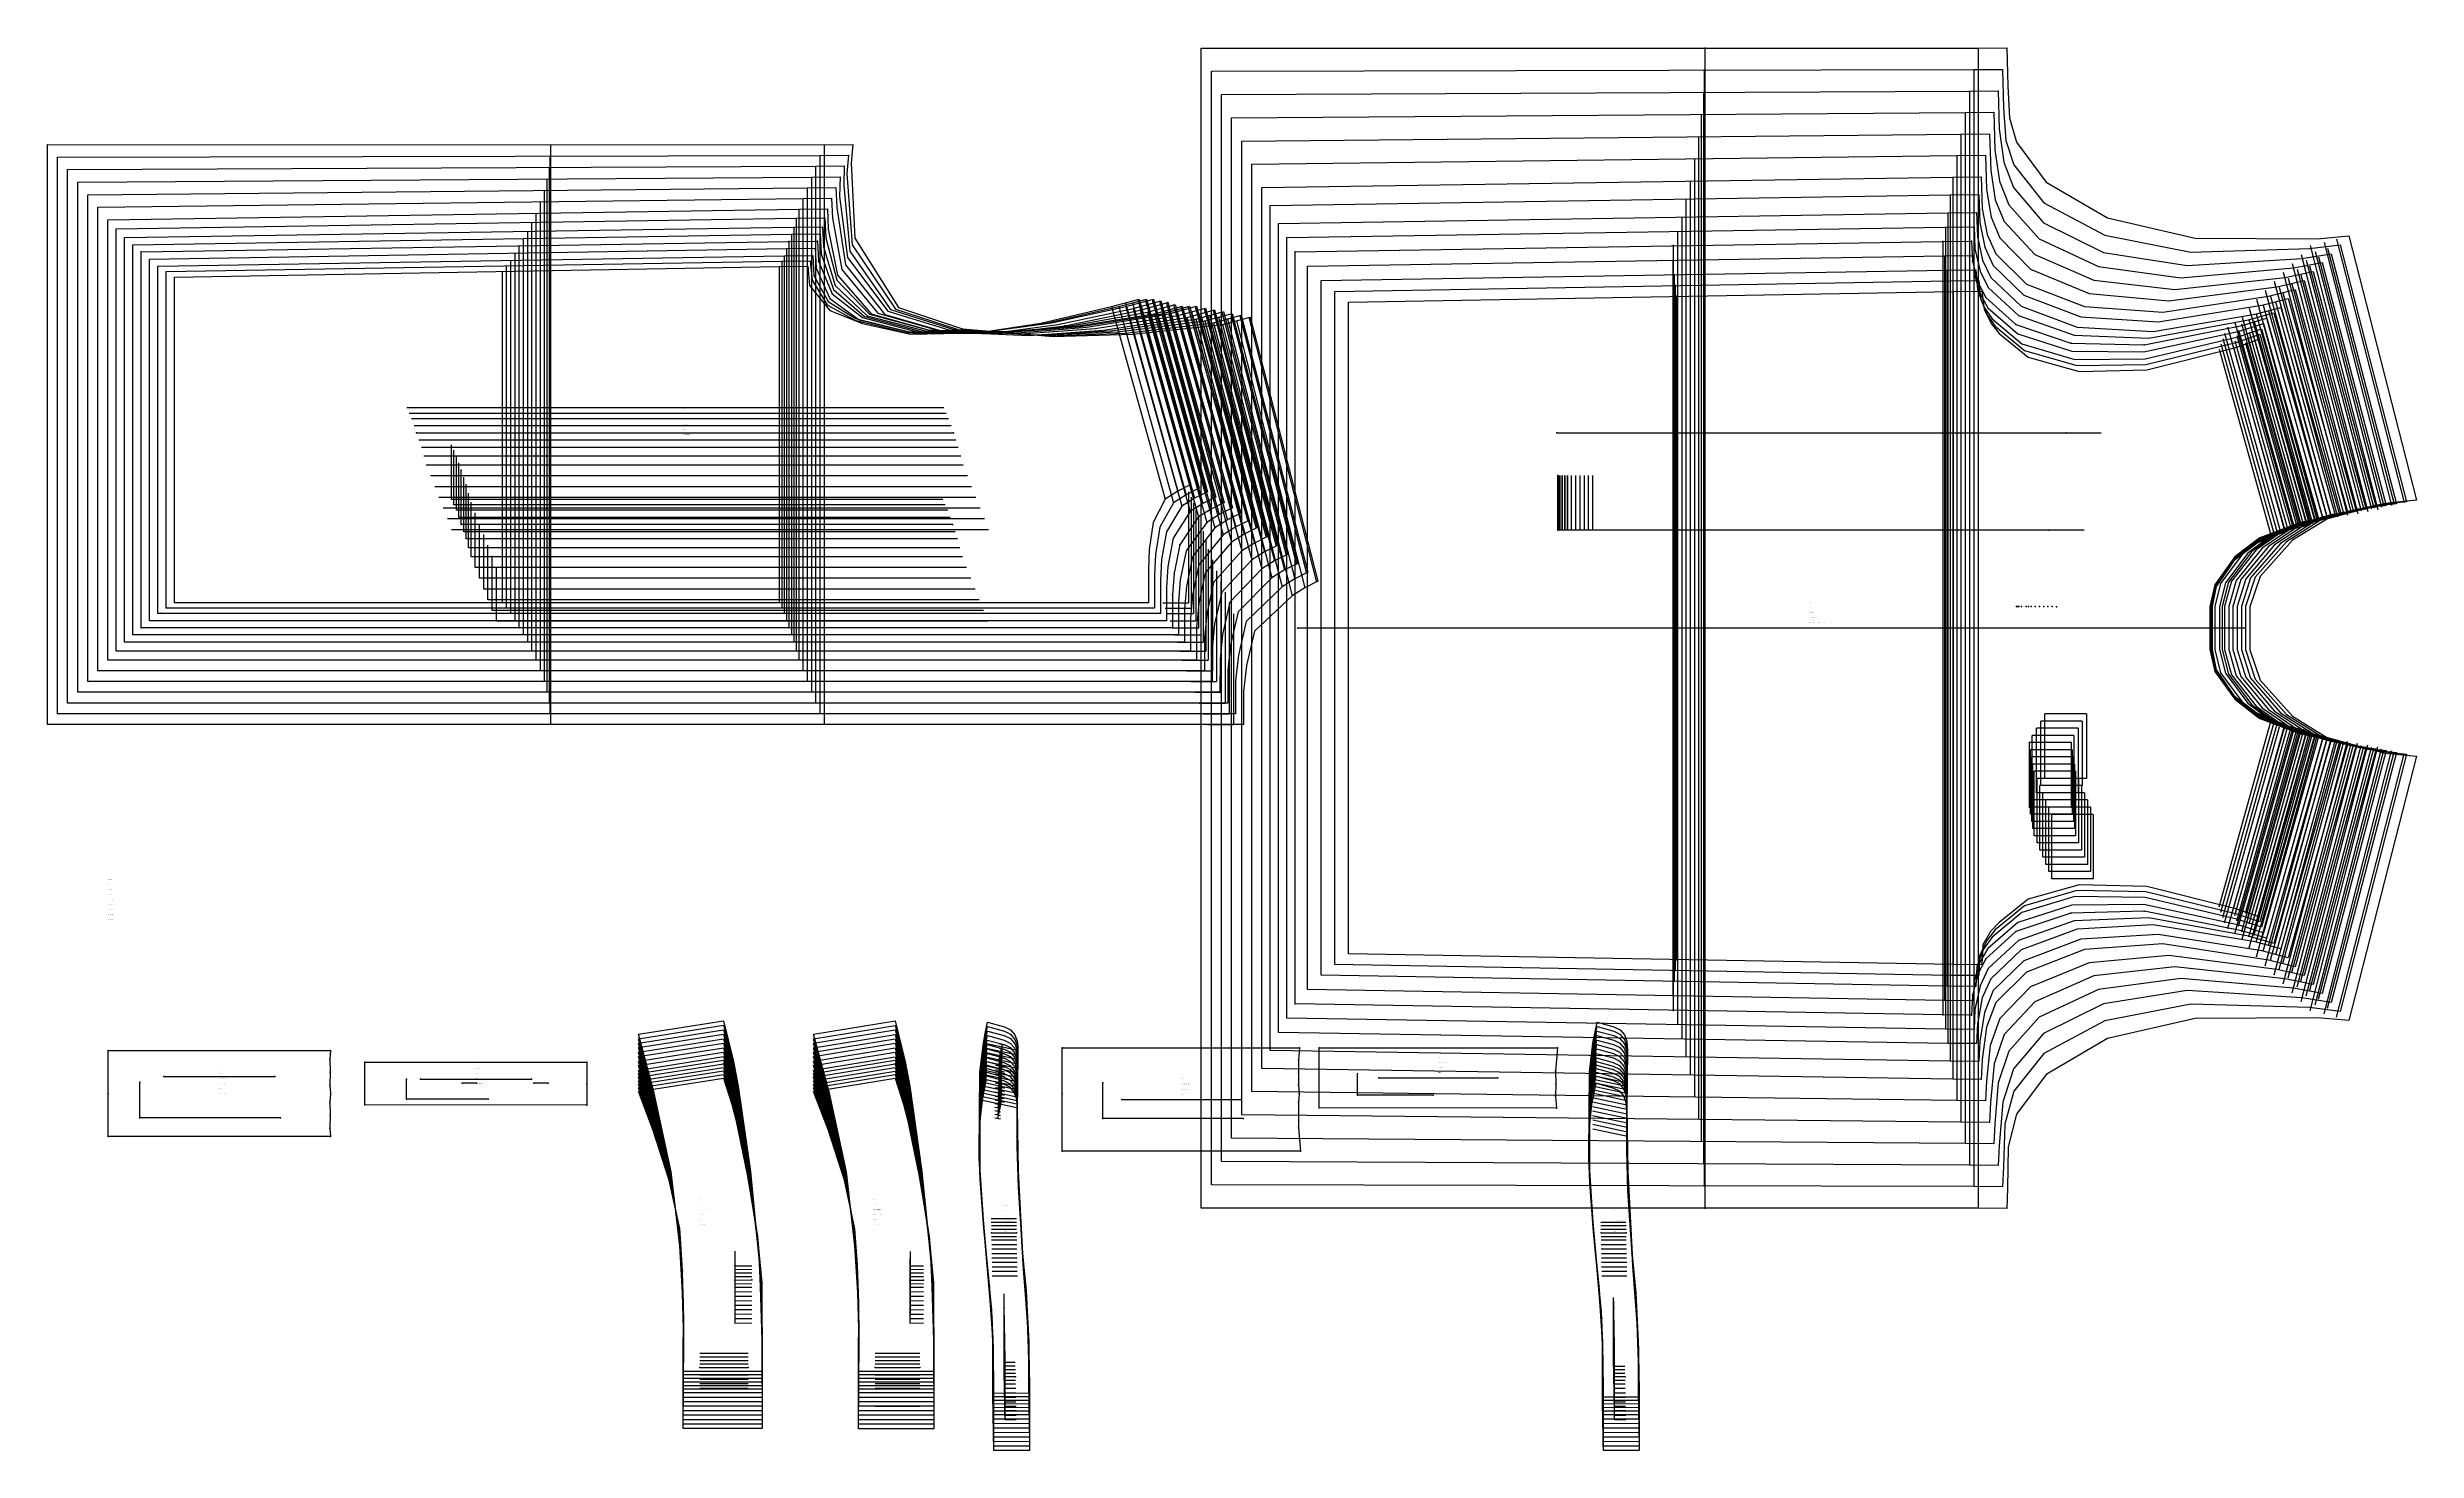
# Model space of a CAD drawing. Extents: x -42 to 1612, y -371 to 609.
import ezdxf

# ---------------------------------------------------------------- set-up
doc = ezdxf.new("R2010")
doc.units = 0

# ---------------------------------------------------------------- blocks, each defined once
blk = doc.blocks.new('GMX731XS17BK_42')
at = {"layer": '1'}
for points in [[(46.416, 449.0289), (468.6554, 456.3746), (488.6554, 456.5904)], [(46.416, 221.5135), (46.416, 449.0289)], [(488.6554, 456.5904), (489.8365, 443.1081), (504.0199, 425.572), (526.7834, 416.5804), (560.3698, 409.0747), (606.9102, 409.9764), (651.2103, 416.7023), (700.6819, 428.3431)], [(700.6819, 428.3431), (719.9707, 433.6466)], [(719.9707, 433.6466), (756.0361, 304.0406)], [(756.0361, 304.0406), (746.8896, 299.5067), (738.0682, 293.9365)], [(738.0682, 293.9365), (729.7268, 277.5713), (726.8617, 258.7854), (726.407, 244.5665), (726.3765, 221.5135)], [(726.3765, 221.5135), (46.416, 221.5135)]]:
    blk.add_lwpolyline(points, dxfattribs=at)
at = {"layer": '5'}
blk.add_line((208.628, 357.8022), (583.4609, 357.8022), dxfattribs=at)
at = {"layer": '6'}
blk.add_line((726.3765, 221.5135), (46.416, 221.5135), dxfattribs=at)
at = {"layer": '7'}
blk.add_line((208.628, 357.8022), (583.4609, 357.8022), dxfattribs=at)
at = {"layer": '8'}
for p, q in [((275.3767, 221.5135), (275.3767, 453.2097)), ((468.6554, 456.3746), (468.6554, 221.5135)), ((710.3238, 431.005), (746.8896, 299.5067)), ((719.008, 433.3748), (755.0989, 303.5682)), ((700.6819, 428.3431), (738.0682, 293.9365)), ((754.4562, 298.9352), (754.4562, 221.5135)), ((736.374, 221.5135), (754.4562, 221.5135))]:
    blk.add_line(p, q, dxfattribs=at)
blk.add_lwpolyline([(582.8589, 293.6342), (239.8649, 293.6342), (239.8649, 331.7545)], dxfattribs=at)
at = {"layer": '1'}
for s, p in [('SIZE: 42', (401.2261, 342.608)), ('Piece Name: GMX731XS17BK', (401.2261, 339.0519))]:
    blk.add_text(s, height=0.25, dxfattribs=at).set_placement(p)
blk = doc.blocks.new('GMX731XS17BK_44')
at = {"layer": '1'}
for points in [[(40.6172, 452.7804), (470.3573, 460.1261), (490.3572, 460.342)], [(40.6172, 217.7644), (40.6172, 452.7804)], [(490.3572, 460.342), (491.5383, 446.8699), (502.1073, 429.603), (521.3097, 418.9349), (558.2159, 410.0958), (609.5493, 410.3066), (654.9467, 416.8293), (705.6832, 428.3431)], [(705.6832, 428.3431), (724.9694, 433.6466)], [(724.9694, 433.6466), (761.835, 301.5412)], [(761.835, 301.5412), (752.6884, 297.0073), (743.867, 291.4371)], [(743.867, 291.4371), (734.3496, 274.3251), (731.2279, 255.265), (730.6082, 240.8175), (730.5777, 217.7644)], [(730.5777, 217.7644), (40.6172, 217.7644)]]:
    blk.add_lwpolyline(points, dxfattribs=at)
at = {"layer": '5'}
blk.add_line((210.3324, 354.0532), (585.1653, 354.0532), dxfattribs=at)
at = {"layer": '6'}
blk.add_line((730.5777, 217.7644), (40.6172, 217.7644), dxfattribs=at)
at = {"layer": '7'}
blk.add_line((210.3324, 354.0532), (585.1653, 354.0532), dxfattribs=at)
at = {"layer": '8'}
for p, q in [((278.3256, 217.7644), (278.3256, 456.9588)), ((470.3573, 460.1261), (470.3573, 217.7644)), ((715.325, 431.005), (752.6884, 297.0073)), ((724.0067, 433.3748), (760.8977, 301.0688)), ((705.6832, 428.3431), (743.867, 291.4371)), ((756.1581, 295.1862), (756.1581, 217.7644)), ((738.0758, 217.7644), (756.1581, 217.7644))]:
    blk.add_line(p, q, dxfattribs=at)
blk.add_lwpolyline([(584.5607, 289.8852), (241.5668, 289.8852), (241.5668, 328.0055)], dxfattribs=at)
at = {"layer": '1'}
for s, p in [('SIZE: 44', (401.2261, 342.608)), ('Piece Name: GMX731XS17BK', (401.2261, 339.0519))]:
    blk.add_text(s, height=0.25, dxfattribs=at).set_placement(p)
blk = doc.blocks.new('GMX731XS17BK_46')
at = {"layer": '1'}
for points in [[(34.8209, 456.5295), (472.0591, 463.8752), (492.059, 464.0911)], [(492.059, 464.0911), (492.7042, 450.1795), (502.7067, 431.9321), (521.8913, 420.0348), (559.6611, 410.7663), (612.2671, 410.6901), (658.7287, 416.9868), (710.6819, 428.3406)], [(34.8209, 214.0128), (34.8209, 456.5295)], [(710.6819, 428.3406), (729.9681, 433.6441)], [(729.9681, 433.6441), (767.6338, 299.0393)], [(767.6338, 299.0393), (758.4872, 294.5054), (749.6658, 288.9352)], [(749.6658, 288.9352), (738.9724, 271.0765), (735.5942, 251.7395), (734.8093, 237.0659), (734.7789, 214.0128)], [(734.7789, 214.0128), (34.8209, 214.0128)]]:
    blk.add_lwpolyline(points, dxfattribs=at)
at = {"layer": '5'}
blk.add_line((212.0342, 350.3016), (586.867, 350.3016), dxfattribs=at)
at = {"layer": '6'}
blk.add_line((734.7789, 214.0128), (34.8209, 214.0128), dxfattribs=at)
at = {"layer": '7'}
blk.add_line((212.0342, 350.3016), (586.867, 350.3016), dxfattribs=at)
at = {"layer": '8'}
for p, q in [((472.0591, 463.8752), (472.0591, 214.0128)), ((281.2797, 214.0128), (281.2797, 460.7052)), ((720.3237, 431.0025), (758.4872, 294.5054)), ((729.0055, 433.3723), (766.6965, 298.5669)), ((710.6819, 428.3406), (749.6658, 288.9352)), ((757.8599, 291.4346), (757.8599, 214.0128)), ((739.7776, 214.0128), (757.8599, 214.0128))]:
    blk.add_line(p, q, dxfattribs=at)
blk.add_lwpolyline([(586.2625, 286.1336), (243.2711, 286.1336), (243.2711, 324.2539)], dxfattribs=at)
at = {"layer": '1'}
for s, p in [('SIZE: 46', (401.2261, 342.608)), ('Piece Name: GMX731XS17BK', (401.2261, 339.0519))]:
    blk.add_text(s, height=0.25, dxfattribs=at).set_placement(p)
blk = doc.blocks.new('GMX731XS17BK_48')
at = {"layer": '1'}
for points in [[(29.0195, 461.5308), (473.7609, 468.8764), (493.7608, 469.0923)], [(493.7608, 469.0923), (494.406, 455.1807), (504.0859, 434.0454), (524.51, 419.2499), (562.7472, 409.7757), (616.0415, 409.5827), (663.0696, 415.7879), (715.6806, 427.0909)], [(29.0195, 209.0141), (29.0195, 461.5308)], [(715.6806, 427.0909), (734.9668, 432.3944)], [(734.9668, 432.3944), (773.4326, 295.2903)], [(755.4646, 285.1862), (743.5952, 266.5807), (739.9605, 246.9693), (739.0105, 232.0672), (738.98, 209.0141)], [(773.4326, 295.2903), (764.2861, 290.7564), (755.4646, 285.1862)], [(738.98, 209.0141), (29.0195, 209.0141)]]:
    blk.add_lwpolyline(points, dxfattribs=at)
at = {"layer": '5'}
blk.add_line((213.736, 345.3029), (588.5689, 345.3029), dxfattribs=at)
at = {"layer": '6'}
blk.add_line((738.98, 209.0141), (29.0195, 209.0141), dxfattribs=at)
at = {"layer": '7'}
blk.add_line((213.736, 345.3029), (588.5689, 345.3029), dxfattribs=at)
at = {"layer": '8'}
for p, q in [((284.2286, 209.0141), (284.2286, 465.7065)), ((473.7609, 468.8764), (473.7609, 209.0141)), ((734.0042, 432.1226), (772.4953, 294.8179)), ((715.6806, 427.0909), (755.4646, 285.1862)), ((725.3225, 429.7528), (764.2861, 290.7564)), ((759.5616, 286.4359), (759.5616, 209.0141)), ((741.4794, 209.0141), (759.5616, 209.0141))]:
    blk.add_line(p, q, dxfattribs=at)
blk.add_lwpolyline([(587.9643, 281.1349), (244.9704, 281.1349), (244.9704, 319.2552)], dxfattribs=at)
at = {"layer": '1'}
for s, p in [('SIZE: 48', (401.2261, 342.608)), ('Piece Name: GMX731XS17BK', (401.2261, 339.0519))]:
    blk.add_text(s, height=0.25, dxfattribs=at).set_placement(p)
blk = doc.blocks.new('GMX731XS17BK_50')
at = {"layer": '1'}
for points in [[(23.2207, 466.5295), (475.4627, 473.8752), (495.4626, 474.0911)], [(23.2207, 204.0128), (23.2207, 466.5295)], [(495.4626, 474.0911), (496.1103, 460.1795), (505.5921, 437.355), (526.73, 420.8552), (565.9603, 410.4234), (620.8573, 409.2855), (667.9565, 415.0411), (720.6793, 425.8387)], [(720.6793, 425.8387), (739.9656, 431.1422)], [(739.9656, 431.1422), (779.2314, 291.5387)], [(761.2635, 281.4346), (748.218, 262.0823), (744.3293, 242.1967), (743.2117, 227.0659), (743.1812, 204.0128)], [(779.2314, 291.5387), (770.0849, 287.0048), (761.2635, 281.4346)], [(743.1812, 204.0128), (23.2207, 204.0128)]]:
    blk.add_lwpolyline(points, dxfattribs=at)
at = {"layer": '2'}
for p in [(23.2207, 466.5295), (23.2207, 466.5295), (287.1826, 470.7052), (475.4627, 473.8752), (495.4626, 474.0911), (495.4626, 474.0911), (739.0029, 430.8704), (739.9656, 431.1422), (739.9656, 431.1422), (720.6793, 425.8387), (730.3212, 428.5006), (215.4378, 340.3016), (590.2707, 340.3016), (246.6721, 314.2539), (761.2635, 281.4346), (761.2635, 281.4346), (770.0849, 287.0048), (778.2941, 291.0663), (779.2314, 291.5387), (779.2314, 291.5387), (246.6721, 276.1336), (589.6661, 276.1336), (23.2207, 204.0128), (287.1826, 204.0128), (475.4627, 204.0128), (743.1812, 204.0128), (743.1812, 204.0128), (743.1812, 204.0128), (761.2635, 204.0128), (761.2635, 204.0128)]:
    blk.add_point(p, dxfattribs=at)
at = {"layer": '3'}
for p in [(475.4627, 473.8752), (496.1103, 460.1795), (505.5921, 437.355), (526.73, 420.8552), (667.9565, 415.0411), (720.6793, 425.8387), (720.6793, 425.8387), (565.9603, 410.4234), (620.8573, 409.2855), (761.2635, 281.4346), (761.2635, 281.4346), (770.0849, 287.0048), (748.218, 262.0823), (744.3293, 242.1967), (743.2117, 227.0659)]:
    blk.add_point(p, dxfattribs=at)
at = {"layer": '4'}
for p in [(720.6793, 425.8387, -3.998), (720.6793, 425.8387, -3.998), (761.2635, 281.4346, -3.998), (761.2635, 281.4346, -3.998)]:
    blk.add_point(p, dxfattribs=at)
at = {"layer": '5'}
blk.add_line((215.4378, 340.3016), (590.2707, 340.3016), dxfattribs=at)
at = {"layer": '6'}
blk.add_line((743.1812, 204.0128), (23.2207, 204.0128), dxfattribs=at)
at = {"layer": '7'}
blk.add_line((215.4378, 340.3016), (590.2707, 340.3016), dxfattribs=at)
at = {"layer": '8'}
for p, q in [((287.1826, 204.0128), (287.1826, 470.7052)), ((475.4627, 473.8752), (475.4627, 204.0128)), ((739.0029, 430.8704), (778.2941, 291.0663)), ((720.6793, 425.8387), (761.2635, 281.4346)), ((730.3212, 428.5006), (770.0849, 287.0048)), ((761.2635, 281.4346), (761.2635, 204.0128)), ((743.1812, 204.0128), (761.2635, 204.0128))]:
    blk.add_line(p, q, dxfattribs=at)
blk.add_lwpolyline([(589.6661, 276.1336), (246.6721, 276.1336), (246.6721, 314.2539)], dxfattribs=at)
at = {"layer": '1'}
for s, p in [('SIZE: 50', (401.2261, 356.832)), ('CATEGORY: BACK', (401.2261, 349.7199)), ('Fabric: 1', (401.2261, 353.276)), ('ANNOTATION: 1XFABRIC', (401.2261, 346.164)), ('Quantity: 1', (401.2261, 342.608)), ('Piece Name: GMX731XS17BK', (401.2261, 339.0519))]:
    blk.add_text(s, height=0.25, dxfattribs=at).set_placement(p)
at = {"layer": '2'}
for s, p in [('# 369', (23.2207, 466.5295)), ('# 369', (23.2207, 466.5295)), ('# 375', (287.1826, 470.7052)), ('# 8', (475.4627, 473.8752)), ('# 3', (495.4626, 474.0911)), ('# 3', (495.4626, 474.0911)), ('# 2', (739.0029, 430.8704)), ('# 2', (739.9656, 431.1422)), ('# 2', (739.9656, 431.1422)), ('# 2', (720.6793, 425.8387)), ('# 2', (730.3212, 428.5006)), ('# 138', (761.2635, 281.4346)), ('# 138', (770.0849, 287.0048)), ('# 138', (778.2941, 291.0663)), ('# 138', (779.2314, 291.5387)), ('# 138', (779.2314, 291.5387)), ('# 269', (23.2207, 204.0128)), ('# 275', (287.1826, 204.0128)), ('# 0', (475.4627, 204.0128)), ('# 60', (743.1812, 204.0128)), ('# 60', (743.1812, 204.0128))]:
    blk.add_text(s, height=0.25, dxfattribs=at).set_placement(p)
at = {"layer": '3'}
for s, p in [('# 1', (475.4627, 473.8752)), ('# 4', (496.1103, 460.1795)), ('# 5', (526.73, 420.8552)), ('# 2', (720.6793, 425.8387)), ('# 2', (720.6793, 425.8387)), ('# 6', (620.8573, 409.2855)), ('# 138', (761.2635, 281.4346)), ('# 138', (761.2635, 281.4346)), ('# 7', (748.218, 262.0823)), ('# 60', (743.2117, 227.0659))]:
    blk.add_text(s, height=0.25, dxfattribs=at).set_placement(p)
at = {"layer": '8'}
for s, p in [('O', (475.4627, 473.8752)), ('O', (739.0029, 430.8704)), ('O', (720.6793, 425.8387)), ('O', (730.3212, 428.5006)), ('NM', (761.2635, 281.4346)), ('B', (589.6661, 276.1336)), ('O', (287.1826, 204.0128)), ('NM', (743.1812, 204.0128))]:
    blk.add_text(s, height=0.25, dxfattribs=at).set_placement(p)
blk = doc.blocks.new('GMX731XS17BK_52')
at = {"layer": '1'}
for points in [[(17.4219, 471.5307), (477.1644, 478.8764), (497.1644, 479.0923)], [(17.4219, 199.0141), (17.4219, 471.5307)], [(497.1644, 479.0923), (497.8121, 465.1807), (506.5624, 440.3116), (528.0991, 421.4953), (568.0482, 411.0406), (623.8977, 410.1034), (671.8707, 414.8506), (725.678, 424.589)], [(725.678, 424.589), (744.9643, 429.8925)], [(744.9643, 429.8925), (785.0302, 287.7897)], [(785.0302, 287.7897), (775.8837, 283.2558), (767.0623, 277.6855)], [(767.0623, 277.6855), (752.691, 257.7897), (748.6244, 237.5078), (747.4128, 222.0672), (747.3823, 199.0141)], [(747.3823, 199.0141), (17.4219, 199.0141)]]:
    blk.add_lwpolyline(points, dxfattribs=at)
at = {"layer": '5'}
blk.add_line((217.1396, 335.3029), (591.9724, 335.3029), dxfattribs=at)
at = {"layer": '6'}
blk.add_line((747.3823, 199.0141), (17.4219, 199.0141), dxfattribs=at)
at = {"layer": '7'}
blk.add_line((217.1396, 335.3029), (591.9724, 335.3029), dxfattribs=at)
at = {"layer": '8'}
for p, q in [((290.1341, 199.0141), (290.1341, 475.7065)), ((477.1644, 478.8764), (477.1644, 199.0141)), ((725.678, 424.589), (767.0623, 277.6855)), ((735.3199, 427.2509), (775.8837, 283.2558)), ((744.0016, 429.6207), (784.093, 287.3172)), ((762.9652, 276.4359), (762.9652, 199.0141)), ((744.883, 199.0141), (762.9652, 199.0141))]:
    blk.add_line(p, q, dxfattribs=at)
blk.add_lwpolyline([(591.3679, 271.1349), (248.374, 271.1349), (248.374, 309.2552)], dxfattribs=at)
at = {"layer": '1'}
for s, p in [('SIZE: 52', (401.2261, 342.608)), ('Piece Name: GMX731XS17BK', (401.2261, 339.0519))]:
    blk.add_text(s, height=0.25, dxfattribs=at).set_placement(p)
blk = doc.blocks.new('GMX731XS17BK_54')
at = {"layer": '1'}
for points in [[(11.6231, 476.5295), (478.8662, 483.8751), (498.8637, 484.091)], [(498.8637, 484.091), (499.5139, 470.1794), (507.7994, 443.0675), (530.1006, 421.8864), (570.5171, 411.5512), (626.9381, 410.9212), (675.7874, 414.6576), (730.6742, 423.3368)], [(11.6231, 194.0129), (11.6231, 476.5295)], [(730.6742, 423.3368), (749.963, 428.6403)], [(749.963, 428.6403), (790.8291, 284.0381)], [(790.8291, 284.0381), (781.6825, 279.5042), (772.8611, 273.934)], [(772.8611, 273.934), (757.1639, 253.4946), (752.9221, 232.8165), (751.6114, 217.0659), (751.5835, 194.0129)], [(751.5835, 194.0129), (11.6231, 194.0129)]]:
    blk.add_lwpolyline(points, dxfattribs=at)
at = {"layer": '5'}
blk.add_line((218.8388, 330.3017), (593.6717, 330.3017), dxfattribs=at)
at = {"layer": '6'}
blk.add_line((751.5835, 194.0129), (11.6231, 194.0129), dxfattribs=at)
at = {"layer": '7'}
blk.add_line((218.8388, 330.3017), (593.6717, 330.3017), dxfattribs=at)
at = {"layer": '8'}
for p, q in [((293.083, 194.0129), (293.083, 480.7052)), ((478.8662, 483.8751), (478.8662, 194.0129)), ((730.6742, 423.3368), (772.8611, 273.934)), ((740.3186, 425.9987), (781.6825, 279.5042)), ((749.0003, 428.3685), (789.8918, 283.5657)), ((764.6671, 271.4346), (764.6671, 194.0129)), ((746.5848, 194.0129), (764.6671, 194.0129))]:
    blk.add_line(p, q, dxfattribs=at)
blk.add_lwpolyline([(593.0697, 266.1336), (250.0758, 266.1336), (250.0758, 304.2539)], dxfattribs=at)
at = {"layer": '1'}
for s, p in [('SIZE: 54', (401.2261, 342.608)), ('Piece Name: GMX731XS17BK', (401.2261, 339.0519))]:
    blk.add_text(s, height=0.25, dxfattribs=at).set_placement(p)
blk = doc.blocks.new('GMX731XS17BK_56')
at = {"layer": '1'}
for points in [[(5.8243, 482.7804), (480.5681, 490.1261), (500.568, 490.342)], [(5.8243, 187.7645), (5.8243, 482.7804)], [(500.568, 490.342), (501.2157, 476.4304), (508.8078, 446.9131), (531.7313, 423.0853), (572.29, 412.0566), (629.1225, 410.5606), (679.2976, 414.4112), (735.6755, 423.3393)], [(735.6755, 423.3393), (754.9617, 428.6428)], [(754.9617, 428.6428), (796.6279, 279.0394)], [(778.6599, 268.9353), (761.6368, 247.9523), (757.2172, 226.8779), (755.8152, 210.8175), (755.7847, 187.7645)], [(796.6279, 279.0394), (787.4813, 274.5055), (778.6599, 268.9353)], [(755.7847, 187.7645), (5.8243, 187.7645)]]:
    blk.add_lwpolyline(points, dxfattribs=at)
at = {"layer": '5'}
blk.add_line((220.5432, 324.0532), (595.376, 324.0532), dxfattribs=at)
at = {"layer": '6'}
blk.add_line((755.7847, 187.7645), (5.8243, 187.7645), dxfattribs=at)
at = {"layer": '7'}
blk.add_line((220.5432, 324.0532), (595.376, 324.0532), dxfattribs=at)
at = {"layer": '8'}
for p, q in [((296.0371, 187.7645), (296.0371, 486.9561)), ((480.5681, 490.1261), (480.5681, 187.7645)), ((735.6755, 423.3393), (778.6599, 268.9353)), ((745.3173, 426.0012), (787.4813, 274.5055)), ((753.9991, 428.3711), (795.6906, 278.5669)), ((766.3688, 265.1862), (766.3688, 187.7645)), ((748.2866, 187.7645), (766.3688, 187.7645))]:
    blk.add_line(p, q, dxfattribs=at)
blk.add_lwpolyline([(594.7715, 259.8852), (251.7801, 259.8852), (251.7801, 298.0056)], dxfattribs=at)
at = {"layer": '1'}
for s, p in [('SIZE: 56', (401.2261, 342.608)), ('Piece Name: GMX731XS17BK', (401.2261, 339.0519))]:
    blk.add_text(s, height=0.25, dxfattribs=at).set_placement(p)
blk = doc.blocks.new('GMX731XS17BK_58')
at = {"layer": '1'}
for points in [[(0.0255, 489.0288), (482.2699, 496.3745), (502.2698, 496.5904)], [(502.2698, 496.5904), (502.9175, 482.6788), (509.4301, 450.3268), (532.8514, 423.2479), (574.2077, 411.6934), (632.267, 409.7681), (683.3286, 413.954), (740.6742, 423.3393)], [(0.0255, 181.5135), (0.0255, 489.0288)], [(740.6742, 423.3393), (759.9604, 428.6428)], [(759.9604, 428.6428), (802.4267, 274.0381)], [(802.4267, 274.0381), (793.2802, 269.5042), (784.4587, 263.934)], [(784.4587, 263.934), (766.1098, 242.4075), (761.5149, 220.9369), (760.0163, 204.5666), (759.9858, 181.5135)], [(759.9858, 181.5135), (0.0255, 181.5135)]]:
    blk.add_lwpolyline(points, dxfattribs=at)
at = {"layer": '5'}
blk.add_line((222.245, 317.8023), (597.0779, 317.8023), dxfattribs=at)
at = {"layer": '6'}
blk.add_line((759.9858, 181.5135), (0.0255, 181.5135), dxfattribs=at)
at = {"layer": '7'}
blk.add_line((222.245, 317.8023), (597.0779, 317.8023), dxfattribs=at)
at = {"layer": '8'}
for p, q in [((482.2699, 496.3745), (482.2699, 181.5135)), ((298.9885, 181.5135), (298.9885, 493.2045)), ((740.6742, 423.3393), (784.4587, 263.934)), ((750.3161, 426.0012), (793.2802, 269.5042)), ((758.9978, 428.3711), (801.4894, 273.5657)), ((768.0707, 258.9353), (768.0707, 181.5135)), ((749.9884, 181.5135), (768.0707, 181.5135))]:
    blk.add_line(p, q, dxfattribs=at)
blk.add_lwpolyline([(596.4733, 253.6343), (253.4819, 253.6343), (253.4819, 291.7546)], dxfattribs=at)
at = {"layer": '1'}
for s, p in [('SIZE: 58', (401.2261, 342.608)), ('Piece Name: GMX731XS17BK', (401.2261, 339.0519))]:
    blk.add_text(s, height=0.25, dxfattribs=at).set_placement(p)
blk = doc.blocks.new('GMX731XS17BK_60')
at = {"layer": '1'}
for points in [[(-7.0232, 497.7791), (485.2213, 503.8751), (505.2213, 504.091)], [(-7.0232, 174.0129), (-7.0232, 497.7791)], [(505.2213, 504.091), (505.8664, 490.1794), (512.2952, 454.2917), (537.525, 423.8245), (579.1251, 411.8204), (637.6467, 409.382), (689.097, 413.1463), (746.9226, 422.0896)], [(746.9226, 422.0896), (766.2088, 427.3931)], [(766.2088, 427.3931), (809.4752, 267.7872)], [(809.4752, 267.7872), (800.3287, 263.2533), (791.5072, 257.683)], [(791.5072, 257.683), (771.8324, 235.613), (767.0623, 213.7461), (765.4671, 197.0659), (765.4367, 174.0129)], [(765.4367, 174.0129), (-7.0232, 174.0129)]]:
    blk.add_lwpolyline(points, dxfattribs=at)
at = {"layer": '5'}
blk.add_line((225.1965, 310.3017), (600.0293, 310.3017), dxfattribs=at)
at = {"layer": '6'}
blk.add_line((765.4367, 174.0129), (-7.0232, 174.0129), dxfattribs=at)
at = {"layer": '7'}
blk.add_line((225.1965, 310.3017), (600.0293, 310.3017), dxfattribs=at)
at = {"layer": '8'}
for p, q in [((301.94, 174.0129), (301.94, 501.2817)), ((485.2213, 503.8751), (485.2213, 174.0129)), ((746.9226, 422.0896), (791.5072, 257.683)), ((756.5644, 424.7516), (800.3287, 263.2533)), ((765.2462, 427.1214), (808.5379, 267.3147)), ((771.0221, 251.4347), (771.0221, 174.0129)), ((752.9399, 174.0129), (771.0221, 174.0129))]:
    blk.add_line(p, q, dxfattribs=at)
blk.add_lwpolyline([(599.4248, 246.1337), (256.4308, 246.1337), (256.4308, 284.254)], dxfattribs=at)
at = {"layer": '1'}
for s, p in [('SIZE: 60', (401.2261, 342.608)), ('Piece Name: GMX731XS17BK', (401.2261, 339.0519))]:
    blk.add_text(s, height=0.25, dxfattribs=at).set_placement(p)
blk = doc.blocks.new('GMX731XS17BK_62')
at = {"layer": '1'}
for points in [[(-14.0717, 506.5294), (488.1728, 511.3757), (508.1728, 511.5916)], [(-14.0717, 166.5123), (-14.0717, 506.5294)], [(508.1728, 511.5916), (508.8179, 497.68), (515.013, 457.5633), (542.2748, 422.9786), (584.167, 410.8247), (643.1204, 408.2797), (694.9313, 411.9576), (753.171, 420.8399)], [(753.171, 420.8399), (772.4572, 426.1435)], [(772.4572, 426.1435), (816.5237, 261.5362)], [(798.5557, 251.4321), (777.555, 228.8185), (772.6071, 206.5554), (770.918, 189.5653), (770.8875, 166.5123)], [(816.5237, 261.5362), (807.3772, 257.0023), (798.5557, 251.4321)], [(770.8875, 166.5123), (-14.0717, 166.5123)]]:
    blk.add_lwpolyline(points, dxfattribs=at)
at = {"layer": '5'}
blk.add_line((228.1454, 302.8011), (602.9783, 302.8011), dxfattribs=at)
at = {"layer": '6'}
blk.add_line((770.8875, 166.5123), (-14.0717, 166.5123), dxfattribs=at)
at = {"layer": '7'}
blk.add_line((228.1454, 302.8011), (602.9783, 302.8011), dxfattribs=at)
at = {"layer": '8'}
for p, q in [((304.889, 166.5123), (304.889, 509.3589)), ((488.1728, 511.3757), (488.1728, 166.5123)), ((753.171, 420.8399), (798.5557, 251.4321)), ((762.8129, 423.5019), (807.3772, 257.0023)), ((771.4946, 425.8717), (815.5864, 261.0638)), ((773.9736, 243.934), (773.9736, 166.5123)), ((755.8913, 166.5123), (773.9736, 166.5123))]:
    blk.add_line(p, q, dxfattribs=at)
blk.add_lwpolyline([(602.3763, 238.6331), (259.3823, 238.6331), (259.3823, 276.7534)], dxfattribs=at)
at = {"layer": '1'}
for s, p in [('SIZE: 62', (401.2261, 342.608)), ('Piece Name: GMX731XS17BK', (401.2261, 339.0519))]:
    blk.add_text(s, height=0.25, dxfattribs=at).set_placement(p)
blk = doc.blocks.new('GMX731XS17BK_64')
at = {"layer": '1'}
for points in [[(-21.1201, 515.2797), (491.1218, 518.8763), (511.1243, 519.0922)], [(-21.1201, 159.0117), (-21.1201, 515.2797)], [(511.1243, 519.0922), (510.7305, 505.3534), (516.3846, 462.6052), (544.5481, 425.2468), (587.1007, 412.1836), (647.2124, 408.6581), (700.0012, 411.5308), (759.4194, 419.5903)], [(759.4194, 419.5903), (778.7056, 424.8938)], [(778.7056, 424.8938), (823.5722, 255.2853)], [(823.5722, 255.2853), (814.4257, 250.7514), (805.6042, 245.1812)], [(805.6042, 245.1812), (783.2776, 222.024), (778.1545, 199.3647), (776.3688, 182.0647), (776.3383, 159.0117)], [(776.3383, 159.0117), (-21.1201, 159.0117)]]:
    blk.add_lwpolyline(points, dxfattribs=at)
at = {"layer": '5'}
blk.add_line((231.0994, 295.3005), (605.9323, 295.3005), dxfattribs=at)
at = {"layer": '6'}
blk.add_line((776.3383, 159.0117), (-21.1201, 159.0117), dxfattribs=at)
at = {"layer": '7'}
blk.add_line((231.0994, 295.3005), (605.9323, 295.3005), dxfattribs=at)
at = {"layer": '8'}
for p, q in [((306.5933, 159.0117), (306.5933, 517.4362)), ((491.1218, 518.8763), (491.1218, 159.0117)), ((759.4194, 419.5903), (805.6042, 245.1812)), ((769.0587, 422.2522), (814.4257, 250.7514)), ((777.743, 424.622), (822.6349, 254.8129)), ((776.9251, 236.4334), (776.9251, 159.0117)), ((758.8428, 159.0117), (776.9251, 159.0117))]:
    blk.add_line(p, q, dxfattribs=at)
blk.add_lwpolyline([(605.3278, 231.1324), (262.3338, 231.1324), (262.3338, 269.2527)], dxfattribs=at)
at = {"layer": '1'}
for s, p in [('SIZE: 64', (401.2261, 342.608)), ('Piece Name: GMX731XS17BK', (401.2261, 339.0519))]:
    blk.add_text(s, height=0.25, dxfattribs=at).set_placement(p)
blk = doc.blocks.new('GMX731XS17BK_66')
at = {"layer": '1'}
for points in [[(-28.1661, 524.03), (494.0758, 526.3769), (514.0757, 526.5929)], [(-28.1661, 151.5111), (-28.1661, 524.03)], [(514.0757, 526.5929), (513.682, 512.854), (517.9619, 467.1848), (546.3795, 426.3314), (589.7423, 412.5849), (651.1341, 408.4194), (704.9923, 410.7714), (765.6678, 418.3406)], [(765.6678, 418.3406), (784.954, 423.6441)], [(784.954, 423.6441), (830.6207, 249.0343)], [(830.6207, 249.0343), (821.4716, 244.5005), (812.6527, 238.9302)], [(812.6527, 238.9302), (789.0003, 215.2295), (783.7018, 192.1739), (781.8197, 174.5641), (781.7892, 151.5111)], [(781.7892, 151.5111), (-28.1661, 151.5111)]]:
    blk.add_lwpolyline(points, dxfattribs=at)
at = {"layer": '5'}
blk.add_line((234.0509, 287.7998), (608.8838, 287.7998), dxfattribs=at)
at = {"layer": '6'}
blk.add_line((781.7892, 151.5111), (-28.1661, 151.5111), dxfattribs=at)
at = {"layer": '7'}
blk.add_line((234.0509, 287.7998), (608.8838, 287.7998), dxfattribs=at)
at = {"layer": '8'}
for p, q in [((308.2951, 151.5111), (308.2951, 525.5133)), ((494.0758, 526.3769), (494.0758, 151.5111)), ((765.6678, 418.3406), (812.6527, 238.9302)), ((775.3097, 421.0025), (821.4716, 244.5005)), ((783.9914, 423.3723), (829.6834, 248.5619)), ((779.8766, 228.9328), (779.8766, 151.5111)), ((761.7943, 151.5111), (779.8766, 151.5111))]:
    blk.add_line(p, q, dxfattribs=at)
blk.add_lwpolyline([(608.2793, 223.6318), (265.2878, 223.6318), (265.2878, 261.7521)], dxfattribs=at)
at = {"layer": '1'}
for s, p in [('SIZE: 66', (401.2261, 342.608)), ('Piece Name: GMX731XS17BK', (401.2261, 339.0519))]:
    blk.add_text(s, height=0.25, dxfattribs=at).set_placement(p)
blk = doc.blocks.new('GMX731XS17BK_68')
at = {"layer": '1'}
for points in [[(-35.2146, 532.7803), (497.0272, 533.8776), (517.0272, 534.0935)], [(-35.2146, 144.0104), (-35.2146, 532.7803)], [(517.0272, 534.0935), (515.8868, 521.33), (519.6332, 471.6222), (549.7018, 426.6692), (593.598, 412.4605), (655.8382, 407.858), (710.405, 409.857), (771.9162, 417.0909)], [(771.9162, 417.0909), (791.2024, 422.3944)], [(791.2024, 422.3944), (837.6692, 242.7834)], [(819.7012, 232.6793), (794.7229, 208.435), (789.2466, 184.9832), (787.2705, 167.0635), (787.24, 144.0104)], [(837.6692, 242.7834), (828.5227, 238.2495), (819.7012, 232.6793)], [(787.24, 144.0104), (-35.2146, 144.0104)]]:
    blk.add_lwpolyline(points, dxfattribs=at)
at = {"layer": '5'}
blk.add_line((237.0024, 280.2992), (611.8352, 280.2992), dxfattribs=at)
at = {"layer": '6'}
blk.add_line((787.24, 144.0104), (-35.2146, 144.0104), dxfattribs=at)
at = {"layer": '7'}
blk.add_line((237.0024, 280.2992), (611.8352, 280.2992), dxfattribs=at)
at = {"layer": '8'}
for p, q in [((308.7472, 144.0104), (308.7472, 533.5906)), ((497.0272, 533.8776), (497.0272, 144.0104)), ((771.9162, 417.0909), (819.7012, 232.6793)), ((781.558, 419.7528), (828.5227, 238.2495)), ((790.2398, 422.1227), (836.7319, 242.311)), ((782.828, 221.4322), (782.828, 144.0104)), ((764.7458, 144.0104), (782.828, 144.0104))]:
    blk.add_line(p, q, dxfattribs=at)
blk.add_lwpolyline([(611.2307, 216.1312), (268.2367, 216.1312), (268.2367, 254.2515)], dxfattribs=at)
at = {"layer": '1'}
for s, p in [('SIZE: 68', (401.2261, 342.608)), ('Piece Name: GMX731XS17BK', (401.2261, 339.0519))]:
    blk.add_text(s, height=0.25, dxfattribs=at).set_placement(p)
blk = doc.blocks.new('GMX731XS17BK_70')
at = {"layer": '1'}
for points in [[(-42.2657, 541.495), (499.9787, 541.3426), (519.9787, 541.5585)], [(-42.2657, 136.4743), (-42.2657, 541.495)], [(519.9787, 541.5585), (518.8382, 528.795), (521.4062, 476.1103), (551.9522, 427.7183), (596.5698, 412.8466), (659.9708, 407.5989), (715.5079, 409.0772), (778.1621, 415.8057)], [(778.1621, 415.8057), (797.4508, 421.1092)], [(797.4508, 421.1092), (844.7177, 236.4969)], [(844.7177, 236.4969), (835.5711, 231.963), (826.7497, 226.3928)], [(826.7497, 226.3928), (800.4455, 201.6049), (794.794, 177.7569), (792.7214, 159.5273), (792.6909, 136.4743)], [(792.6909, 136.4743), (-42.2657, 136.4743)]]:
    blk.add_lwpolyline(points, dxfattribs=at)
at = {"layer": '5'}
blk.add_line((239.9538, 272.763), (614.7842, 272.763), dxfattribs=at)
at = {"layer": '6'}
blk.add_line((792.6909, 136.4743), (-42.2657, 136.4743), dxfattribs=at)
at = {"layer": '7'}
blk.add_line((239.9538, 272.763), (614.7842, 272.763), dxfattribs=at)
at = {"layer": '8'}
for p, q in [((309.1993, 136.4743), (309.1993, 541.6322)), ((499.9787, 541.3426), (499.9787, 136.4743)), ((778.1621, 415.8057), (826.7497, 226.3928)), ((787.8039, 418.4676), (835.5711, 231.963)), ((796.4882, 420.8374), (843.7804, 236.0245)), ((785.7795, 213.896), (785.7795, 136.4743)), ((767.6973, 136.4743), (785.7795, 136.4743))]:
    blk.add_line(p, q, dxfattribs=at)
blk.add_lwpolyline([(614.1822, 208.595), (271.1882, 208.595), (271.1882, 246.7153)], dxfattribs=at)
at = {"layer": '1'}
for s, p in [('SIZE: 70', (401.2261, 342.5724)), ('Piece Name: GMX731XS17BK', (401.2261, 339.0164))]:
    blk.add_text(s, height=0.25, dxfattribs=at).set_placement(p)
blk = doc.blocks.new('GMX731XS17FR_42')
at = {"layer": '1'}
for points in [[(866.0004, 431.5308), (1288.2372, 438.8714), (1308.2372, 439.0899)], [(866.0004, -23.6805), (866.0004, 431.5308)], [(1308.2372, 439.0899), (1309.8527, 426.7023), (1314.6863, 416.5626), (1320.353, 409.5471), (1340.4495, 393.1743), (1376.2305, 383.0549), (1423.3475, 384.2106), (1485.4886, 399.8291), (1501.0334, 405.3206)], [(1501.0334, 405.3206), (1537.048, 275.6993)], [(1537.048, 275.6993), (1523.2787, 272.5344), (1498.4553, 262.4125), (1484.1779, 250.8708), (1471.8005, 232.9003), (1468.9582, 218.8363), (1468.9582, 209.55), (1468.9582, 203.8351)], [(1468.9582, 203.8351), (1468.9582, 198.12), (1468.9582, 188.8338), (1471.8005, 174.7673), (1484.1779, 156.7968), (1498.4553, 145.255), (1523.2787, 135.1331), (1537.048, 131.9708)], [(1537.048, 131.9708), (1501.0334, 2.3495)], [(1501.0334, 2.3495), (1485.4225, 7.8613), (1423.3475, 23.4569), (1376.2305, 24.6101), (1340.4495, 14.4933), (1320.353, -1.8771), (1314.3586, -8.1484), (1308.9128, -17.4752), (1308.2372, -31.4199)], [(1308.2372, -31.4199), (1288.2372, -31.1989), (866.0004, -23.6805)]]:
    blk.add_lwpolyline(points, dxfattribs=at)
at = {"layer": '13'}
blk.add_point((1333.9318, 218.8363), dxfattribs=at)
at = {"layer": '5'}
blk.add_line((1018.6163, 340.2127), (1374.2594, 340.2127), dxfattribs=at)
at = {"layer": '7'}
blk.add_line((1018.6163, 340.2127), (1374.2594, 340.2127), dxfattribs=at)
at = {"layer": '8'}
for p, q in [((1094.956, 436.0774), (1094.956, -28.222)), ((1288.2372, 438.8714), (1288.2372, -31.1989)), ((1473.8452, 398.5895), (1510.0148, 268.9759)), ((1483.6344, 400.7206), (1519.5423, 272.0391)), ((1492.3313, 403.0371), (1528.3181, 274.0762)), ((1474.9628, 203.8351), (837.9968, 203.8351)), ((1381.2749, 143.8403), (1352.2757, 143.8403)), ((1352.2757, 98.8391), (1352.2757, 143.8403)), ((1381.2749, 143.8403), (1381.2749, 98.8391)), ((1473.8706, 9.1669), (1509.9666, 138.5164)), ((1483.6344, 6.9495), (1519.5525, 135.664)), ((1492.3415, 4.6635), (1528.3206, 133.599)), ((1381.2749, 98.8391), (1352.2757, 98.8391))]:
    blk.add_line(p, q, dxfattribs=at)
blk.add_lwpolyline([(1362.2783, 272.2931), (1019.2868, 272.2931), (1019.2868, 310.4109)], dxfattribs=at)
at = {"layer": '1'}
for s, p in [('SIZE: 42', (1201.5242, 207.3911)), ('Piece Name: GMX731XS17FR', (1201.5242, 203.8351))]:
    blk.add_text(s, height=0.25, dxfattribs=at).set_placement(p)
blk = doc.blocks.new('GMX731XS17FR_44')
at = {"layer": '1'}
for points in [[(856.4499, 439.0314), (1286.0021, 446.372), (1306.002, 446.5905)], [(1306.002, 446.5905), (1307.2187, 434.0556), (1311.8542, 422.6687), (1317.6022, 414.6449), (1338.034, 397.7666), (1374.5414, 387.1723), (1422.7176, 388.0282), (1486.3522, 403.5629), (1502.2805, 409.0696)], [(856.4499, -31.1811), (856.4499, 439.0314)], [(1502.2805, 409.0696), (1539.0953, 276.949)], [(1539.0953, 276.949), (1524.8662, 273.7943), (1499.1817, 263.5505), (1484.3634, 251.7598), (1471.4525, 233.3194), (1468.4096, 218.8363), (1468.4096, 209.55), (1468.4096, 203.8351)], [(1468.4096, 203.8351), (1468.4096, 198.12), (1468.4096, 188.8338), (1471.4525, 174.3482), (1484.3634, 155.9078), (1499.1817, 144.1171), (1524.8662, 133.8733), (1539.0953, 130.7211)], [(1539.0953, 130.7211), (1502.2805, -1.3996)], [(1502.2805, -1.3996), (1486.2836, 4.1276), (1422.7176, 19.6393), (1374.5414, 20.4928), (1338.034, 9.901), (1317.6022, -6.9749), (1311.6967, -14.3434), (1306.6777, -24.9759), (1306.002, -38.9205)], [(1306.002, -38.9205), (1286.0021, -38.6995), (856.4499, -31.1811)]]:
    blk.add_lwpolyline(points, dxfattribs=at)
at = {"layer": '13'}
blk.add_point((1333.3832, 218.8363), dxfattribs=at)
at = {"layer": '5'}
blk.add_line((1016.5665, 340.2127), (1372.2097, 340.2127), dxfattribs=at)
at = {"layer": '7'}
blk.add_line((1016.5665, 340.2127), (1372.2097, 340.2127), dxfattribs=at)
at = {"layer": '8'}
for p, q in [((1094.1559, 443.5755), (1094.1559, -35.7201)), ((1286.0021, 446.372), (1286.0021, -38.6995)), ((1475.0923, 402.3386), (1512.0621, 270.2256)), ((1484.8815, 404.4697), (1521.5896, 273.2888)), ((1493.5785, 406.7861), (1530.3653, 275.3259)), ((1472.913, 203.8351), (835.9471, 203.8351)), ((1378.326, 138.839), (1349.3268, 138.839)), ((1349.3268, 93.8378), (1349.3268, 138.839)), ((1378.326, 138.839), (1378.326, 93.8378)), ((1475.1177, 5.4179), (1512.0138, 137.2667)), ((1484.8815, 3.2005), (1521.5998, 134.4143)), ((1493.5886, 0.9144), (1530.3678, 132.3493)), ((1378.326, 93.8378), (1349.3268, 93.8378))]:
    blk.add_line(p, q, dxfattribs=at)
blk.add_lwpolyline([(1360.2285, 272.2931), (1017.237, 272.2931), (1017.237, 310.4109)], dxfattribs=at)
at = {"layer": '1'}
for s, p in [('SIZE: 44', (1197.7726, 207.3911)), ('Piece Name: GMX731XS17FR', (1197.7726, 203.8351))]:
    blk.add_text(s, height=0.25, dxfattribs=at).set_placement(p)
blk = doc.blocks.new('GMX731XS17FR_46')
at = {"layer": '1'}
for points in [[(846.8995, 446.5321), (1283.9624, 453.8727), (1303.9624, 454.0911)], [(1303.9624, 454.0911), (1305.1689, 440.0957), (1309.6113, 428.2009), (1315.2984, 419.7401), (1336.0147, 402.397), (1373.1596, 391.3531), (1422.2781, 391.9017), (1487.2539, 407.3119), (1503.5302, 412.8186)], [(846.8995, -38.6817), (846.8995, 446.5321)], [(1503.5302, 412.8186), (1541.1451, 278.1986)], [(1541.1451, 278.1986), (1526.4588, 275.0541), (1499.9107, 264.6884), (1484.5513, 252.6462), (1471.1071, 233.741), (1467.8635, 218.8363), (1467.8635, 209.55), (1467.8635, 203.8351)], [(1467.8635, 203.8351), (1467.8635, 198.12), (1467.8635, 188.8338), (1471.1071, 173.9265), (1484.5513, 155.0213), (1499.9107, 142.9792), (1526.4588, 132.6135), (1541.1451, 129.4715)], [(1541.1451, 129.4715), (1503.5302, -5.1486)], [(1503.5302, -5.1486), (1487.1853, 0.3785), (1422.2781, 15.7658), (1373.1596, 16.3119), (1336.0147, 5.2706), (1315.2984, -12.0701), (1309.3675, -20.5233), (1304.6355, -32.4765), (1303.9624, -46.4211)], [(1303.9624, -46.4211), (1283.9624, -46.2001), (846.8995, -38.6817)]]:
    blk.add_lwpolyline(points, dxfattribs=at)
at = {"layer": '13'}
blk.add_point((1332.8371, 218.8363), dxfattribs=at)
at = {"layer": '5'}
blk.add_line((1014.5167, 340.2127), (1370.1624, 340.2127), dxfattribs=at)
at = {"layer": '7'}
blk.add_line((1014.5167, 340.2127), (1370.1624, 340.2127), dxfattribs=at)
at = {"layer": '8'}
for p, q in [((1093.3583, 451.0736), (1093.3583, -43.2182)), ((1283.9624, 453.8727), (1283.9624, -46.2001)), ((1476.342, 406.0876), (1514.1093, 271.4753)), ((1486.1312, 408.2187), (1523.6394, 274.5385)), ((1494.8282, 410.5352), (1532.4151, 276.5756)), ((1470.8658, 203.8351), (833.8998, 203.8351)), ((1375.377, 133.8377), (1346.3779, 133.8377)), ((1346.3779, 88.8366), (1346.3779, 133.8377)), ((1375.377, 133.8377), (1375.377, 88.8366)), ((1476.3674, 1.6688), (1514.0636, 136.0171)), ((1486.1312, -0.5487), (1523.6495, 133.1646)), ((1494.8383, -2.8347), (1532.4176, 131.0996)), ((1375.377, 88.8366), (1346.3779, 88.8366))]:
    blk.add_line(p, q, dxfattribs=at)
blk.add_lwpolyline([(1358.1812, 272.2931), (1015.1898, 272.2931), (1015.1898, 310.4109)], dxfattribs=at)
at = {"layer": '1'}
for s, p in [('SIZE: 46', (1194.021, 207.3911)), ('Piece Name: GMX731XS17FR', (1194.021, 203.8351))]:
    blk.add_text(s, height=0.25, dxfattribs=at).set_placement(p)
blk = doc.blocks.new('GMX731XS17FR_48')
at = {"layer": '1'}
for points in [[(837.3517, 456.532), (1282.0879, 463.8726), (1302.0879, 464.0911)], [(1302.0879, 464.0911), (1302.7635, 451.5968), (1306.7386, 437.7081), (1312.4358, 427.604), (1333.2562, 409.4328), (1371.0082, 397.3576), (1421.2494, 396.8877), (1488.0184, 411.2794), (1504.7773, 416.5677)], [(837.3517, -48.6817), (837.3517, 456.532)], [(1504.7773, 416.5677), (1543.1923, 279.4483)], [(1543.1923, 279.4483), (1528.0463, 276.3139), (1500.6371, 265.8263), (1484.7367, 253.5352), (1470.7591, 234.1601), (1467.3149, 218.8363), (1467.3149, 209.55), (1467.3149, 203.8351)], [(1467.3149, 203.8351), (1467.3149, 198.12), (1467.3149, 188.8338), (1470.7591, 173.5075), (1484.7367, 154.1323), (1500.6371, 141.8413), (1528.0463, 131.3536), (1543.1923, 128.2218)], [(1543.1923, 128.2218), (1504.7773, -8.8977)], [(1504.7773, -8.8977), (1487.9448, -3.5916), (1421.2494, 10.7798), (1371.0082, 10.3074), (1333.2562, -1.7654), (1312.4358, -19.934), (1306.8224, -29.3955), (1302.7635, -42.4765), (1302.0879, -56.4211)], [(1302.0879, -56.4211), (1282.0879, -56.2001), (837.3517, -48.6817)]]:
    blk.add_lwpolyline(points, dxfattribs=at)
at = {"layer": '13'}
blk.add_point((1332.2885, 218.8363), dxfattribs=at)
at = {"layer": '5'}
blk.add_line((1012.4695, 340.2127), (1368.1126, 340.2127), dxfattribs=at)
at = {"layer": '7'}
blk.add_line((1012.4695, 340.2127), (1368.1126, 340.2127), dxfattribs=at)
at = {"layer": '8'}
for p, q in [((1282.0879, 463.8726), (1282.0879, -56.2001)), ((1092.5582, 461.0736), (1092.5582, -53.2181)), ((1496.0753, 414.2842), (1534.4623, 277.8252)), ((1477.5892, 409.8367), (1516.1591, 272.7249)), ((1487.3783, 411.9677), (1525.6866, 275.7882)), ((1468.816, 203.8351), (831.8501, 203.8351)), ((1477.6146, -2.0803), (1516.1108, 134.7674)), ((1372.4306, 128.8365), (1343.4315, 128.8365)), ((1343.4315, 83.8353), (1343.4315, 128.8365)), ((1372.4306, 128.8365), (1372.4306, 83.8353)), ((1487.3783, -4.2977), (1525.6968, 131.915)), ((1496.0855, -6.5837), (1534.4649, 129.8499)), ((1372.4306, 83.8353), (1343.4315, 83.8353))]:
    blk.add_line(p, q, dxfattribs=at)
blk.add_lwpolyline([(1356.1315, 272.2931), (1013.14, 272.2931), (1013.14, 310.4109)], dxfattribs=at)
at = {"layer": '1'}
for s, p in [('SIZE: 48', (1190.272, 207.3911)), ('Piece Name: GMX731XS17FR', (1190.272, 203.8351))]:
    blk.add_text(s, height=0.25, dxfattribs=at).set_placement(p)
blk = doc.blocks.new('GMX731XS17FR_50')
at = {"layer": '1'}
for points in [[(828.8021, 466.532), (1281.0389, 473.8726), (1301.0388, 474.0911)], [(828.8021, -58.6817), (828.8021, 466.532)], [(1301.0388, 474.0911), (1301.7145, 460.1465), (1305.4508, 445.483), (1311.1049, 434.7287), (1332.0345, 415.8616), (1370.3275, 402.9304), (1421.5415, 401.6248), (1489.8523, 415.2011), (1507.0252, 420.3167)], [(1507.0252, 420.3167), (1546.2403, 280.698)], [(1546.2403, 280.698), (1530.6371, 277.5738), (1502.3643, 266.9667), (1485.9229, 254.4242), (1471.4144, 234.5818), (1467.767, 218.8363), (1467.767, 209.55), (1467.767, 203.8351)], [(1467.767, 203.8351), (1467.767, 198.12), (1467.767, 188.8338), (1471.4144, 173.0883), (1485.9229, 153.2459), (1502.3643, 140.7034), (1530.6371, 130.0963), (1546.2403, 126.9721)], [(1546.2403, 126.9721), (1507.0252, -12.6467)], [(1507.0252, -12.6467), (1489.7786, -7.5108), (1421.5415, 6.0453), (1370.3275, 4.7371), (1332.0345, -8.1915), (1311.1049, -27.0587), (1305.4508, -37.813), (1301.7145, -52.4765), (1301.0388, -66.421)], [(1301.0388, -66.421), (1281.0389, -66.2001), (828.8021, -58.6817)]]:
    blk.add_lwpolyline(points, dxfattribs=at)
at = {"layer": '13'}
blk.add_point((1332.7406, 218.8363), dxfattribs=at)
at = {"layer": '2'}
for p in [(828.8021, 466.532), (828.8021, 466.532), (1092.7588, 471.0735), (1281.0389, 473.8726), (1301.0388, 474.0911), (1301.0388, 474.0911), (1479.8371, 413.5857), (1489.6262, 415.7168), (1498.3232, 418.0332), (1507.0252, 420.3167), (1507.0252, 420.3167), (1011.4204, 340.2127), (1367.0636, 340.2127), (1012.091, 310.4109), (1012.091, 272.2931), (1355.0824, 272.2931), (1519.2071, 273.9746), (1528.7346, 277.0378), (1537.5103, 279.0749), (1546.2403, 280.698), (1546.2403, 280.698), (1332.7406, 218.8363), (830.801, 203.8351), (1467.767, 203.8351), (1467.767, 203.8351), (1467.767, 203.8351), (1519.1588, 133.5177), (1341.4833, 123.8352), (1341.4833, 123.8352), (1370.4825, 123.8352), (1370.4825, 123.8352), (1528.7448, 130.6653), (1537.5129, 128.6002), (1546.2403, 126.9721), (1546.2403, 126.9721), (1341.4833, 78.834), (1341.4833, 78.834), (1370.4825, 78.834), (1370.4825, 78.834), (1479.8625, -5.8293), (1489.6262, -8.0468), (1498.3334, -10.3328), (1507.0252, -12.6467), (1507.0252, -12.6467), (828.8021, -58.6817), (828.8021, -58.6817), (1092.7588, -63.2181), (1281.0389, -66.2001), (1301.0388, -66.421), (1301.0388, -66.421)]:
    blk.add_point(p, dxfattribs=at)
at = {"layer": '3'}
for p in [(1281.0389, 473.8726), (1301.7145, 460.1465), (1305.4508, 445.483), (1311.1049, 434.7287), (1332.0345, 415.8616), (1489.8523, 415.2011), (1370.3275, 402.9304), (1421.5415, 401.6248), (1502.3643, 266.9667), (1530.6371, 277.5738), (1485.9229, 254.4242), (1471.4144, 234.5818), (1467.767, 218.8363), (1467.767, 209.55), (1467.767, 198.12), (1467.767, 188.8338), (1471.4144, 173.0883), (1485.9229, 153.2459), (1502.3643, 140.7034), (1530.6371, 130.0963), (1370.3275, 4.7371), (1421.5415, 6.0453), (1332.0345, -8.1915), (1489.7786, -7.5108), (1311.1049, -27.0587), (1305.4508, -37.813), (1301.7145, -52.4765), (1281.0389, -66.2001)]:
    blk.add_point(p, dxfattribs=at)
at = {"layer": '4'}
for p in [(1311.1049, 434.7287, -3.998), (1467.767, 218.8363, -3.998), (1467.767, 188.8338, -3.998), (1311.1049, -27.0587, -3.998)]:
    blk.add_point(p, dxfattribs=at)
at = {"layer": '5'}
blk.add_line((1011.4204, 340.2127), (1367.0636, 340.2127), dxfattribs=at)
at = {"layer": '7'}
blk.add_line((1011.4204, 340.2127), (1367.0636, 340.2127), dxfattribs=at)
at = {"layer": '8'}
for p, q in [((1092.7588, 471.0735), (1092.7588, -63.2181)), ((1281.0389, 473.8726), (1281.0389, -66.2001)), ((1479.8371, 413.5857), (1519.2071, 273.9746)), ((1489.6262, 415.7168), (1528.7346, 277.0378)), ((1498.3232, 418.0332), (1537.5103, 279.0749)), ((1467.767, 203.8351), (830.801, 203.8351)), ((1479.8625, -5.8293), (1519.1588, 133.5177)), ((1370.4825, 123.8352), (1341.4833, 123.8352)), ((1341.4833, 78.834), (1341.4833, 123.8352)), ((1370.4825, 123.8352), (1370.4825, 78.834)), ((1489.6262, -8.0468), (1528.7448, 130.6653)), ((1498.3334, -10.3328), (1537.5129, 128.6002)), ((1370.4825, 78.834), (1341.4833, 78.834))]:
    blk.add_line(p, q, dxfattribs=at)
blk.add_lwpolyline([(1355.0824, 272.2931), (1012.091, 272.2931), (1012.091, 310.4109)], dxfattribs=at)
at = {"layer": '1'}
for s, p in [('SIZE: 50', (1187.5212, 221.6151)), ('Fabric: 1', (1187.5212, 218.0591)), ('ANNOTATION: 1XFABRIC', (1187.5212, 210.947)), ('Quantity: 1', (1187.5212, 207.3911)), ('CATEGORY: FRONT', (1187.5212, 214.5031)), ('Piece Name: GMX731XS17FR', (1187.5212, 203.8351))]:
    blk.add_text(s, height=0.25, dxfattribs=at).set_placement(p)
at = {"layer": '13'}
blk.add_text('D', height=0.25, dxfattribs=at).set_placement((1332.7406, 218.8363))
at = {"layer": '2'}
for s, p in [('# 2', (828.8021, 466.532)), ('# 2', (828.8021, 466.532)), ('# 17', (1092.7588, 471.0735)), ('# 3', (1281.0389, 473.8726)), ('# 3', (1301.0388, 474.0911)), ('# 3', (1301.0388, 474.0911)), ('# 6', (1479.8371, 413.5857)), ('# 6', (1489.6262, 415.7168)), ('# 6', (1498.3232, 418.0332)), ('# 6', (1507.0252, 420.3167)), ('# 6', (1507.0252, 420.3167)), ('# 7', (1519.2071, 273.9746)), ('# 7', (1528.7346, 277.0378)), ('# 7', (1537.5103, 279.0749)), ('# 7', (1546.2403, 280.698)), ('# 7', (1546.2403, 280.698)), ('# 8', (1332.7406, 218.8363)), ('# 8', (1467.767, 203.8351)), ('# 8', (1467.767, 203.8351)), ('# 9', (1519.1588, 133.5177)), ('# 15', (1341.4833, 123.8352)), ('# 15', (1341.4833, 123.8352)), ('# 15', (1370.4825, 123.8352)), ('# 15', (1370.4825, 123.8352)), ('# 9', (1528.7448, 130.6653)), ('# 9', (1537.5129, 128.6002)), ('# 9', (1546.2403, 126.9721)), ('# 9', (1546.2403, 126.9721)), ('# 15', (1341.4833, 78.834)), ('# 15', (1341.4833, 78.834)), ('# 15', (1370.4825, 78.834)), ('# 15', (1370.4825, 78.834)), ('# 10', (1479.8625, -5.8293)), ('# 10', (1489.6262, -8.0468)), ('# 10', (1498.3334, -10.3328)), ('# 10', (1507.0252, -12.6467)), ('# 10', (1507.0252, -12.6467)), ('# 1', (828.8021, -58.6817)), ('# 193', (1092.7588, -63.2181)), ('# 16', (1281.0389, -66.2001)), ('# 13', (1301.0388, -66.421)), ('# 13', (1301.0388, -66.421))]:
    blk.add_text(s, height=0.25, dxfattribs=at).set_placement(p)
at = {"layer": '3'}
for s, p in [('# 3', (1281.0389, 473.8726)), ('# 4', (1301.7145, 460.1465)), ('# 5', (1311.1049, 434.7287)), ('# 8', (1467.767, 218.8363)), ('# 8', (1467.767, 188.8338)), ('# 11', (1311.1049, -27.0587)), ('# 14', (1281.0389, -66.2001)), ('# 12', (1301.7145, -52.4765))]:
    blk.add_text(s, height=0.25, dxfattribs=at).set_placement(p)
at = {"layer": '8'}
for s, p in [('NM', (1092.7588, 471.0735)), ('NM', (1281.0389, 473.8726)), ('NM', (1479.8371, 413.5857)), ('NM', (1489.6262, 415.7168)), ('NM', (1498.3232, 418.0332)), ('B', (1355.0824, 272.2931)), ('NM', (1467.767, 203.8351)), ('NM', (1370.4825, 123.8352)), ('NM', (1370.4825, 123.8352)), ('NM', (1341.4833, 78.834)), ('NM', (1370.4825, 78.834)), ('NM', (1479.8625, -5.8293)), ('NM', (1489.6262, -8.0468)), ('NM', (1498.3334, -10.3328))]:
    blk.add_text(s, height=0.25, dxfattribs=at).set_placement(p)
blk = doc.blocks.new('GMX731XS17FR_52')
at = {"layer": '1'}
for points in [[(823.0032, 476.532), (1282.7407, 483.8726), (1302.7407, 484.091)], [(1302.7407, 484.091), (1303.4163, 468.6961), (1307.0053, 453.1132), (1312.7178, 441.6146), (1333.7541, 422.0922), (1372.5602, 408.3635), (1424.6962, 406.2832), (1494.4599, 419.1077), (1512.024, 424.0657)], [(823.0032, -68.6817), (823.0032, 476.532)], [(1512.024, 424.0657), (1552.0391, 281.9477)], [(1552.0391, 281.9477), (1535.9762, 278.8311), (1506.8398, 268.1047), (1489.8574, 255.3107), (1474.818, 235.0009), (1470.9699, 218.8363), (1470.9699, 209.55), (1470.9699, 203.8351)], [(1470.9699, 203.8351), (1470.9699, 198.12), (1470.9699, 188.8338), (1474.818, 172.6667), (1489.8574, 152.3569), (1506.8398, 139.5629), (1535.9762, 128.8365), (1552.0391, 125.7224)], [(1552.0391, 125.7224), (1512.024, -16.3958)], [(1512.024, -16.3958), (1494.3837, -11.4199), (1424.6962, 1.3844), (1372.5602, -0.6986), (1333.7541, -14.4247), (1312.7178, -33.9446), (1306.9215, -46.0909), (1303.4163, -62.4764), (1302.7407, -76.421)], [(1302.7407, -76.421), (1282.7407, -76.2001), (823.0032, -68.6817)]]:
    blk.add_lwpolyline(points, dxfattribs=at)
at = {"layer": '13'}
blk.add_point((1335.9435, 218.8363), dxfattribs=at)
at = {"layer": '5'}
blk.add_line((1013.1222, 340.2127), (1368.7654, 340.2127), dxfattribs=at)
at = {"layer": '7'}
blk.add_line((1013.1222, 340.2127), (1368.7654, 340.2127), dxfattribs=at)
at = {"layer": '8'}
for p, q in [((1095.7103, 481.0735), (1095.7103, -73.2181)), ((1282.7407, 483.8726), (1282.7407, -76.2001)), ((1484.8358, 417.3347), (1525.0059, 275.2243)), ((1494.6249, 419.4658), (1534.5334, 278.2875)), ((1503.3219, 421.7823), (1543.3091, 280.3246)), ((1469.4688, 203.8351), (832.5028, 203.8351)), ((1371.2851, 118.834), (1342.2859, 118.834)), ((1342.2859, 73.8328), (1342.2859, 118.834)), ((1371.2851, 118.834), (1371.2851, 73.8328)), ((1484.8612, -9.5784), (1524.9576, 132.268)), ((1494.6249, -11.7958), (1534.5436, 129.4156)), ((1503.3321, -14.0818), (1543.3117, 127.3506)), ((1371.2851, 73.8328), (1342.2859, 73.8328))]:
    blk.add_line(p, q, dxfattribs=at)
blk.add_lwpolyline([(1356.7842, 272.2931), (1013.7928, 272.2931), (1013.7928, 310.4109)], dxfattribs=at)
at = {"layer": '1'}
for s, p in [('SIZE: 52', (1187.5212, 207.3911)), ('Piece Name: GMX731XS17FR', (1187.5212, 203.8351))]:
    blk.add_text(s, height=0.25, dxfattribs=at).set_placement(p)
blk = doc.blocks.new('GMX731XS17FR_54')
at = {"layer": '1'}
for points in [[(817.2044, 486.532), (1284.4425, 493.8726), (1304.4425, 494.091)], [(817.2044, -78.6816), (817.2044, 486.532)], [(1304.4425, 494.091), (1305.1181, 477.2457), (1308.6487, 460.8856), (1314.4627, 448.7698), (1335.5676, 428.5768), (1374.8487, 413.9997), (1427.8738, 411.0736), (1499.07, 423.0421), (1517.0227, 427.8148)], [(1517.0227, 427.8148), (1557.8379, 283.1973)], [(1557.8379, 283.1973), (1541.3152, 280.0909), (1511.3178, 269.2426), (1493.7944, 256.1997), (1478.2216, 235.42), (1474.1729, 218.8363), (1474.1729, 209.55), (1474.1729, 203.8351)], [(1474.1729, 203.8351), (1474.1729, 198.12), (1474.1729, 188.8338), (1478.2216, 172.2476), (1493.7944, 151.4679), (1511.3178, 138.425), (1541.3152, 127.5766), (1557.8379, 124.4728)], [(1557.8379, 124.4728), (1517.0227, -20.1448)], [(1517.0227, -20.1448), (1498.9938, -15.3544), (1427.8738, -3.4062), (1374.8487, -6.3348), (1335.5676, -20.9093), (1314.4627, -41.0998), (1308.4811, -54.5085), (1305.1181, -72.4764), (1304.4425, -86.421)], [(1304.4425, -86.421), (1284.4425, -86.2), (817.2044, -78.6816)]]:
    blk.add_lwpolyline(points, dxfattribs=at)
at = {"layer": '13'}
blk.add_point((1339.1465, 218.8363), dxfattribs=at)
at = {"layer": '5'}
blk.add_line((1014.824, 340.2127), (1370.4672, 340.2127), dxfattribs=at)
at = {"layer": '7'}
blk.add_line((1014.824, 340.2127), (1370.4672, 340.2127), dxfattribs=at)
at = {"layer": '8'}
for p, q in [((1098.6618, 491.0735), (1098.6618, -83.2181)), ((1284.4425, 493.8726), (1284.4425, -86.2)), ((1489.8345, 421.0838), (1530.8047, 276.474)), ((1499.6237, 423.2149), (1540.3322, 279.5372)), ((1508.3206, 425.5313), (1549.108, 281.5743)), ((1471.1706, 203.8351), (834.2046, 203.8351)), ((1489.8599, -13.3274), (1530.7565, 131.0183)), ((1499.6237, -15.5449), (1540.3424, 128.1659)), ((1508.3308, -17.8309), (1549.1105, 126.1009)), ((1372.0877, 113.8327), (1343.0885, 113.8327)), ((1343.0885, 68.8315), (1343.0885, 113.8327)), ((1372.0877, 113.8327), (1372.0877, 68.8315)), ((1372.0877, 68.8315), (1343.0885, 68.8315))]:
    blk.add_line(p, q, dxfattribs=at)
blk.add_lwpolyline([(1358.486, 272.2931), (1015.4946, 272.2931), (1015.4946, 310.4109)], dxfattribs=at)
at = {"layer": '1'}
for s, p in [('SIZE: 54', (1187.5212, 207.3911)), ('Piece Name: GMX731XS17FR', (1187.5212, 203.8351))]:
    blk.add_text(s, height=0.25, dxfattribs=at).set_placement(p)
blk = doc.blocks.new('GMX731XS17FR_56')
at = {"layer": '1'}
for points in [[(811.4056, 499.0313), (1286.1443, 506.3719), (1306.1443, 506.5904)], [(811.4056, -91.181), (811.4056, 499.0313)], [(1306.1443, 506.5904), (1306.8199, 487.0349), (1310.2794, 469.8264), (1316.195, 457.0349), (1337.4929, 436.3263), (1377.3201, 421.1803), (1431.2215, 417.7691), (1503.7258, 429.3566), (1522.0214, 434.0657)], [(1522.0214, 434.0657), (1563.6367, 284.447)], [(1563.6367, 284.447), (1546.4435, 281.46), (1515.1507, 270.6243), (1496.7763, 257.3376), (1480.3146, 235.994), (1475.8747, 218.8363), (1475.8747, 209.55), (1475.8747, 203.8351)], [(1475.8747, 203.8351), (1475.8747, 198.12), (1475.8747, 188.8338), (1480.3146, 171.6736), (1496.7763, 150.33), (1515.1507, 137.0432), (1546.4435, 126.2076), (1563.6367, 123.2231)], [(1563.6367, 123.2231), (1522.0214, -26.3957)], [(1522.0214, -26.3957), (1503.647, -21.6713), (1431.2215, -10.1016), (1377.3201, -13.5154), (1337.4929, -28.6589), (1316.195, -49.365), (1309.9543, -64.6532), (1306.8199, -84.9758), (1306.1443, -98.9203)], [(1306.1443, -98.9203), (1286.1443, -98.6994), (811.4056, -91.181)]]:
    blk.add_lwpolyline(points, dxfattribs=at)
at = {"layer": '13'}
blk.add_point((1340.8483, 218.8363), dxfattribs=at)
at = {"layer": '5'}
blk.add_line((1016.5258, 340.2127), (1372.169, 340.2127), dxfattribs=at)
at = {"layer": '7'}
blk.add_line((1016.5258, 340.2127), (1372.169, 340.2127), dxfattribs=at)
at = {"layer": '8'}
for p, q in [((1101.6133, 503.5728), (1101.6133, -95.7174)), ((1286.1443, 506.3719), (1286.1443, -98.6994)), ((1513.3194, 431.7823), (1554.9068, 282.824)), ((1494.8332, 427.3347), (1536.6035, 277.7237)), ((1504.6224, 429.4658), (1546.1311, 280.7869)), ((1472.8724, 203.8351), (835.9064, 203.8351)), ((1494.8586, -19.5784), (1536.5553, 129.7687)), ((1504.6224, -21.7958), (1546.1412, 126.9162)), ((1513.3295, -24.0818), (1554.9093, 124.8512)), ((1372.8904, 108.8314), (1343.8912, 108.8314)), ((1343.8912, 63.8302), (1343.8912, 108.8314)), ((1372.8904, 108.8314), (1372.8904, 63.8302)), ((1372.8904, 63.8302), (1343.8912, 63.8302))]:
    blk.add_line(p, q, dxfattribs=at)
blk.add_lwpolyline([(1360.1878, 272.2931), (1017.1964, 272.2931), (1017.1964, 310.4109)], dxfattribs=at)
at = {"layer": '1'}
for s, p in [('SIZE: 56', (1187.5212, 207.3911)), ('Piece Name: GMX731XS17FR', (1187.5212, 203.8351))]:
    blk.add_text(s, height=0.25, dxfattribs=at).set_placement(p)
blk = doc.blocks.new('GMX731XS17FR_58')
at = {"layer": '1'}
for points in [[(805.6068, 511.5306), (1287.8461, 518.8713), (1307.8461, 519.0897)], [(1307.8461, 519.0897), (1308.5217, 496.8241), (1311.9075, 478.7596), (1317.9248, 465.2849), (1339.4182, 444.0606), (1379.7941, 428.3507), (1434.5717, 424.4595), (1508.3816, 435.6735), (1527.0201, 440.3167)], [(805.6068, -103.6803), (805.6068, 511.5306)], [(1527.0201, 440.3167), (1569.4356, 285.6967)], [(1569.4356, 285.6967), (1551.5692, 282.8265), (1518.9835, 272.0086), (1499.7558, 258.4755), (1482.4075, 236.5655), (1477.5765, 218.8363), (1477.5765, 209.55), (1477.5765, 203.8351)], [(1477.5765, 203.8351), (1477.5765, 198.12), (1477.5765, 188.8338), (1482.4075, 171.1021), (1499.7558, 149.192), (1518.9835, 135.6589), (1551.5692, 124.8411), (1569.4356, 121.9734)], [(1569.4356, 121.9734), (1527.0201, -32.6467)], [(1527.0201, -32.6467), (1508.3003, -27.9883), (1434.5717, -16.792), (1379.7941, -20.6858), (1339.4182, -36.3932), (1317.9248, -57.6149), (1311.4224, -74.7878), (1308.5217, -97.4751), (1307.8461, -111.4197)], [(1307.8461, -111.4197), (1287.8461, -111.1987), (805.6068, -103.6803)]]:
    blk.add_lwpolyline(points, dxfattribs=at)
at = {"layer": '13'}
blk.add_point((1342.5501, 218.8363), dxfattribs=at)
at = {"layer": '5'}
blk.add_line((1018.2276, 340.2127), (1373.8708, 340.2127), dxfattribs=at)
at = {"layer": '7'}
blk.add_line((1018.2276, 340.2127), (1373.8708, 340.2127), dxfattribs=at)
at = {"layer": '8'}
for p, q in [((1104.5648, 516.0722), (1104.5648, -108.2168)), ((1287.8461, 518.8713), (1287.8461, -111.1987)), ((1499.832, 433.5857), (1542.4024, 278.9733)), ((1509.6211, 435.7167), (1551.9299, 282.0366)), ((1518.3181, 438.0332), (1560.7056, 284.0736)), ((1474.5742, 203.8351), (837.6082, 203.8351)), ((1499.8574, -25.8293), (1542.3541, 128.519)), ((1509.6211, -28.0467), (1551.94, 125.6666)), ((1518.3282, -30.3327), (1560.7081, 123.6015)), ((1373.693, 103.8302), (1344.6938, 103.8302)), ((1344.6938, 58.829), (1344.6938, 103.8302)), ((1373.693, 103.8302), (1373.693, 58.829)), ((1373.693, 58.829), (1344.6938, 58.829))]:
    blk.add_line(p, q, dxfattribs=at)
blk.add_lwpolyline([(1361.8896, 272.2931), (1018.8982, 272.2931), (1018.8982, 310.4109)], dxfattribs=at)
at = {"layer": '1'}
for s, p in [('SIZE: 58', (1187.5212, 207.3911)), ('Piece Name: GMX731XS17FR', (1187.5212, 203.8351))]:
    blk.add_text(s, height=0.25, dxfattribs=at).set_placement(p)
blk = doc.blocks.new('GMX731XS17FR_60')
at = {"layer": '1'}
for points in [[(798.5583, 527.7816), (1290.696, 533.8725), (1310.6959, 534.0909)], [(1310.6959, 534.0909), (1311.4732, 510.126), (1314.7244, 490.9033), (1320.8534, 476.499), (1342.2859, 454.4213), (1383.0682, 437.5506), (1438.7729, 432.4097), (1514.1855, 442.2394), (1533.2685, 446.5676)], [(798.5583, -119.9312), (798.5583, 527.7816)], [(1533.2685, 446.5676), (1576.4841, 286.9464)], [(1576.4841, 286.9464), (1557.9472, 284.1956), (1524.0661, 273.3929), (1503.9874, 259.616), (1485.7477, 237.137), (1480.5279, 218.8363), (1480.5279, 209.55), (1480.5279, 203.8351)], [(1480.5279, 203.8351), (1480.5279, 198.12), (1480.5279, 188.8338), (1485.7477, 170.5306), (1503.9874, 148.0516), (1524.0661, 134.2746), (1557.9472, 123.472), (1576.4841, 120.7237)], [(1576.4841, 120.7237), (1533.2685, -38.8976)], [(1533.2685, -38.8976), (1514.1042, -34.5568), (1438.7729, -24.7422), (1383.0682, -29.8857), (1342.2859, -46.7538), (1320.8534, -68.829), (1314.097, -87.6809), (1311.3716, -112.4763), (1310.6959, -126.4209)], [(1310.6959, -126.4209), (1290.696, -126.2), (798.5583, -119.9312)]]:
    blk.add_lwpolyline(points, dxfattribs=at)
at = {"layer": '13'}
blk.add_point((1345.5016, 218.8363), dxfattribs=at)
at = {"layer": '5'}
blk.add_line((1021.1791, 340.2127), (1376.8223, 340.2127), dxfattribs=at)
at = {"layer": '7'}
blk.add_line((1021.1791, 340.2127), (1376.8223, 340.2127), dxfattribs=at)
at = {"layer": '8'}
for p, q in [((1107.5162, 531.65), (1107.5162, -123.7946)), ((1290.696, 533.8725), (1290.696, -126.2)), ((1506.0804, 439.8366), (1549.4508, 280.223)), ((1515.8695, 441.9677), (1558.9784, 283.2863)), ((1524.5665, 444.2842), (1567.7541, 285.3233)), ((1477.5257, 203.8351), (840.5597, 203.8351)), ((1506.1057, -32.0802), (1549.4026, 127.2693)), ((1515.8695, -34.2977), (1558.9886, 124.4169)), ((1524.5766, -36.5837), (1567.7566, 122.3519)), ((1375.7453, 98.8289), (1346.7461, 98.8289)), ((1346.7461, 53.8277), (1346.7461, 98.8289)), ((1375.7453, 98.8289), (1375.7453, 53.8277)), ((1375.7453, 53.8277), (1346.7461, 53.8277))]:
    blk.add_line(p, q, dxfattribs=at)
blk.add_lwpolyline([(1364.8411, 272.2931), (1021.8497, 272.2931), (1021.8497, 310.4109)], dxfattribs=at)
at = {"layer": '1'}
for s, p in [('SIZE: 60', (1187.5212, 207.3911)), ('Piece Name: GMX731XS17FR', (1187.5212, 203.8351))]:
    blk.add_text(s, height=0.25, dxfattribs=at).set_placement(p)
blk = doc.blocks.new('GMX731XS17FR_62')
at = {"layer": '1'}
for points in [[(791.5098, 544.0325), (1293.6424, 548.8737), (1313.6423, 549.0922)], [(1313.6423, 549.0922), (1314.4246, 523.428), (1317.5412, 503.0471), (1323.7795, 487.7131), (1345.151, 464.7819), (1386.3397, 446.7505), (1442.9715, 440.3573), (1519.9894, 448.8053), (1539.5169, 452.8186)], [(791.5098, -136.1822), (791.5098, 544.0325)], [(1539.5169, 452.8186), (1583.5326, 288.1961)], [(1583.5326, 288.1961), (1564.3226, 285.5621), (1529.1486, 274.7772), (1508.2165, 260.7539), (1489.0903, 237.7085), (1483.4794, 218.8363), (1483.4794, 209.55), (1483.4794, 203.8351)], [(1483.4794, 203.8351), (1483.4794, 198.12), (1483.4794, 188.8338), (1489.0903, 169.9591), (1508.2165, 146.9136), (1529.1486, 132.8903), (1564.3226, 122.1055), (1583.5326, 119.474)], [(1583.5326, 119.474), (1539.5169, -45.1486)], [(1539.5169, -45.1486), (1519.9056, -41.1227), (1442.9715, -32.6899), (1386.3422, -39.0856), (1345.151, -57.1145), (1323.7795, -80.0431), (1316.8122, -100.5815), (1314.318, -127.4776), (1313.6423, -141.4222)], [(1313.6423, -141.4222), (1293.6424, -141.2012), (791.5098, -136.1822)]]:
    blk.add_lwpolyline(points, dxfattribs=at)
at = {"layer": '13'}
blk.add_point((1348.453, 218.8363), dxfattribs=at)
at = {"layer": '5'}
blk.add_line((1024.1306, 340.2127), (1379.7738, 340.2127), dxfattribs=at)
at = {"layer": '7'}
blk.add_line((1024.1306, 340.2127), (1379.7738, 340.2127), dxfattribs=at)
at = {"layer": '8'}
for p, q in [((1110.4677, 547.2278), (1110.4677, -139.3724)), ((1293.6424, 548.8737), (1293.6424, -141.2012)), ((1522.1179, 448.2186), (1566.0269, 284.5359)), ((1530.8149, 450.5351), (1574.8026, 286.573)), ((1512.3287, 446.0876), (1556.4994, 281.4727)), ((1480.4771, 203.8351), (843.5112, 203.8351)), ((1512.3541, -38.3312), (1556.4511, 126.0196)), ((1522.1179, -40.5486), (1566.037, 123.1672)), ((1530.825, -42.8346), (1574.8051, 121.1022)), ((1377.7977, 93.8277), (1348.7985, 93.8277)), ((1348.7985, 48.8265), (1348.7985, 93.8277)), ((1377.7977, 93.8277), (1377.7977, 48.8265)), ((1377.7977, 48.8265), (1348.7985, 48.8265))]:
    blk.add_line(p, q, dxfattribs=at)
blk.add_lwpolyline([(1367.7926, 272.2931), (1024.8012, 272.2931), (1024.8012, 310.4109)], dxfattribs=at)
at = {"layer": '1'}
for s, p in [('SIZE: 62', (1187.5212, 207.3911)), ('Piece Name: GMX731XS17FR', (1187.5212, 203.8351))]:
    blk.add_text(s, height=0.25, dxfattribs=at).set_placement(p)
blk = doc.blocks.new('GMX731XS17FR_64')
at = {"layer": '1'}
for points in [[(784.4613, 560.2834), (1296.604, 563.875), (1316.604, 564.0934)], [(1316.604, 564.0934), (1317.3761, 537.9289), (1320.4648, 515.9909), (1326.9748, 499.4352), (1348.2117, 475.6151), (1389.728, 456.339), (1447.2235, 448.559), (1525.8009, 455.4246), (1545.7653, 459.0695)], [(784.4613, -152.4331), (784.4613, 560.2834)], [(1545.7653, 459.0695), (1590.5811, 289.4457)], [(1590.5811, 289.4457), (1570.7005, 286.9312), (1534.2312, 276.1615), (1512.4481, 261.8944), (1492.4329, 238.2825), (1486.4309, 218.8363), (1486.4309, 209.55), (1486.4309, 203.8351)], [(1486.4309, 203.8351), (1486.4309, 198.12), (1486.4309, 188.8338), (1492.4329, 169.385), (1512.4481, 145.7732), (1534.2312, 131.506), (1570.7005, 120.7364), (1590.5811, 118.2244)], [(1590.5811, 118.2244), (1545.7653, -51.3995)], [(1545.7653, -51.3995), (1525.7145, -47.7444), (1447.2235, -40.8915), (1389.728, -48.6741), (1348.2117, -67.945), (1326.9748, -91.7652), (1319.7129, -113.7463), (1317.2796, -142.4788), (1316.604, -156.4234)], [(1316.604, -156.4234), (1296.604, -156.2024), (784.4613, -152.4331)]]:
    blk.add_lwpolyline(points, dxfattribs=at)
at = {"layer": '13'}
blk.add_point((1351.4045, 218.8363), dxfattribs=at)
at = {"layer": '5'}
blk.add_line((1027.0821, 340.2127), (1382.7253, 340.2127), dxfattribs=at)
at = {"layer": '7'}
blk.add_line((1027.0821, 340.2127), (1382.7253, 340.2127), dxfattribs=at)
at = {"layer": '8'}
for p, q in [((1112.1695, 562.8056), (1112.1695, -154.9502)), ((1296.604, 563.875), (1296.604, -156.2024)), ((1518.5772, 452.3385), (1563.5478, 282.7224)), ((1528.3663, 454.4696), (1573.0754, 285.7856)), ((1537.0633, 456.786), (1581.8511, 287.8227)), ((1483.4286, 203.8351), (846.4627, 203.8351)), ((1518.6026, -44.5821), (1563.4996, 124.7699)), ((1528.3663, -46.7996), (1573.0856, 121.9175)), ((1537.0734, -49.0855), (1581.8536, 119.8525)), ((1379.85, 88.8264), (1350.8508, 88.8264)), ((1350.8508, 43.8252), (1350.8508, 88.8264)), ((1379.85, 88.8264), (1379.85, 43.8252)), ((1379.85, 43.8252), (1350.8508, 43.8252))]:
    blk.add_line(p, q, dxfattribs=at)
blk.add_lwpolyline([(1370.7441, 272.2931), (1027.7526, 272.2931), (1027.7526, 310.4109)], dxfattribs=at)
at = {"layer": '1'}
for s, p in [('SIZE: 64', (1187.5212, 207.3911)), ('Piece Name: GMX731XS17FR', (1187.5212, 203.8351))]:
    blk.add_text(s, height=0.25, dxfattribs=at).set_placement(p)
blk = doc.blocks.new('GMX731XS17FR_66')
at = {"layer": '1'}
for points in [[(777.4128, 576.5343), (1299.652, 578.8762), (1319.652, 579.0947)], [(1319.652, 579.0947), (1320.3276, 552.4297), (1323.495, 529.1938), (1330.3073, 511.6424), (1351.3512, 486.8901), (1393.1418, 466.278), (1451.4729, 456.9816), (1531.6074, 462.0895), (1552.0137, 465.3204)], [(777.4128, -168.684), (777.4128, 576.5343)], [(1552.0137, 465.3204), (1597.6296, 290.6954)], [(1597.6296, 290.6954), (1577.0759, 288.2977), (1539.3137, 277.5458), (1516.6798, 263.0323), (1495.7756, 238.854), (1489.3824, 218.8363), (1489.3824, 209.55), (1489.3824, 203.8351)], [(1489.3824, 203.8351), (1489.3824, 198.12), (1489.3824, 188.8338), (1495.7756, 168.8135), (1516.6798, 144.6353), (1539.3137, 130.1217), (1577.0759, 119.3699), (1597.6296, 116.9747)], [(1597.6296, 116.9747), (1552.0137, -57.6504)], [(1552.0137, -57.6504), (1531.521, -54.4094), (1451.4729, -49.3141), (1393.1418, -58.6131), (1351.3512, -79.2201), (1330.3073, -103.9724), (1322.7559, -127.1804), (1320.3276, -157.4801), (1319.652, -171.4247)], [(1319.652, -171.4247), (1299.652, -171.2037), (777.4128, -168.684)]]:
    blk.add_lwpolyline(points, dxfattribs=at)
at = {"layer": '13'}
blk.add_point((1354.356, 218.8363), dxfattribs=at)
at = {"layer": '5'}
blk.add_line((1030.0336, 340.2127), (1385.6767, 340.2127), dxfattribs=at)
at = {"layer": '7'}
blk.add_line((1030.0336, 340.2127), (1385.6767, 340.2127), dxfattribs=at)
at = {"layer": '8'}
for p, q in [((1113.8713, 578.3835), (1113.8713, -170.528)), ((1299.652, 578.8762), (1299.652, -171.2037)), ((1524.8256, 458.5894), (1570.5964, 283.9721)), ((1534.6147, 460.7205), (1580.1239, 287.0353)), ((1543.3117, 463.037), (1588.8996, 289.0724)), ((1486.3801, 203.8351), (849.4141, 203.8351)), ((1524.851, -50.8331), (1570.5481, 123.5203)), ((1534.6147, -53.0505), (1580.134, 120.6678)), ((1543.3218, -55.3365), (1588.9021, 118.6028)), ((1381.9023, 83.8251), (1352.9031, 83.8251)), ((1352.9031, 38.824), (1352.9031, 83.8251)), ((1381.9023, 83.8251), (1381.9023, 38.824)), ((1381.9023, 38.824), (1352.9031, 38.824))]:
    blk.add_line(p, q, dxfattribs=at)
blk.add_lwpolyline([(1373.6955, 272.2931), (1030.7041, 272.2931), (1030.7041, 310.4109)], dxfattribs=at)
at = {"layer": '1'}
for s, p in [('SIZE: 66', (1187.5212, 207.3911)), ('Piece Name: GMX731XS17FR', (1187.5212, 203.8351))]:
    blk.add_text(s, height=0.25, dxfattribs=at).set_placement(p)
blk = doc.blocks.new('GMX731XS17FR_68')
at = {"layer": '1'}
for points in [[(770.3643, 592.7853), (1302.6035, 593.8774), (1322.6035, 594.0959)], [(770.3643, -184.9349), (770.3643, 592.7853)], [(1322.6035, 594.0959), (1323.2791, 566.9306), (1325.0647, 544.4795), (1330.6527, 527.2812), (1351.5391, 500.9465), (1394.0257, 478.1601), (1454.0078, 466.4939), (1537.048, 468.9501), (1558.2621, 471.5714)], [(1558.2621, 471.5714), (1604.6781, 291.9451)], [(1604.6781, 291.9451), (1583.4538, 289.6642), (1544.3963, 278.9302), (1520.9089, 264.1702), (1499.1182, 239.4255), (1492.3339, 218.8363), (1492.3339, 209.55), (1492.3339, 203.8351)], [(1492.3339, 203.8351), (1492.3339, 198.12), (1492.3339, 188.8338), (1499.1182, 168.242), (1520.9089, 143.4974), (1544.3963, 128.7374), (1583.4538, 118.0034), (1604.6781, 115.725)], [(1604.6781, 115.725), (1558.2621, -63.9014)], [(1558.2621, -63.9014), (1536.9566, -61.2725), (1454.0078, -58.8265), (1394.0257, -70.4927), (1351.5391, -93.2765), (1330.6527, -119.6112), (1324.2976, -142.6871), (1323.2791, -172.4813), (1322.6035, -186.4259)], [(1322.6035, -186.4259), (1302.6035, -186.2049), (770.3643, -184.9349)]]:
    blk.add_lwpolyline(points, dxfattribs=at)
at = {"layer": '13'}
blk.add_point((1357.3075, 218.8363), dxfattribs=at)
at = {"layer": '5'}
blk.add_line((1032.985, 340.2127), (1388.6282, 340.2127), dxfattribs=at)
at = {"layer": '7'}
blk.add_line((1032.985, 340.2127), (1388.6282, 340.2127), dxfattribs=at)
at = {"layer": '8'}
for p, q in [((1114.3235, 593.9613), (1114.3235, -186.1059)), ((1302.6035, 593.8774), (1302.6035, -186.2049)), ((1531.074, 464.8404), (1577.6448, 285.2217)), ((1540.8631, 466.9714), (1587.1724, 288.285)), ((1549.5601, 469.2879), (1595.9481, 290.322)), ((1489.3316, 203.8351), (852.3656, 203.8351)), ((1531.0994, -57.084), (1577.5966, 122.2706)), ((1540.8631, -59.3014), (1587.1826, 119.4182)), ((1549.5702, -61.5874), (1595.9506, 117.3531)), ((1383.9546, 78.8239), (1354.9554, 78.8239)), ((1354.9554, 33.8227), (1354.9554, 78.8239)), ((1383.9546, 78.8239), (1383.9546, 33.8227)), ((1383.9546, 33.8227), (1354.9554, 33.8227))]:
    blk.add_line(p, q, dxfattribs=at)
blk.add_lwpolyline([(1376.647, 272.2931), (1033.6556, 272.2931), (1033.6556, 310.4109)], dxfattribs=at)
at = {"layer": '1'}
for s, p in [('SIZE: 68', (1187.5212, 207.3911)), ('Piece Name: GMX731XS17FR', (1187.5212, 203.8351))]:
    blk.add_text(s, height=0.25, dxfattribs=at).set_placement(p)
blk = doc.blocks.new('GMX731XS17FR_70')
at = {"layer": '1'}
for points in [[(763.3158, 608.9447), (1305.555, 608.7872), (1325.5549, 609.0057)], [(763.3158, -201.2773), (763.3158, 608.9447)], [(1325.5549, 609.0057), (1326.2509, 582.2315), (1327.4422, 560.1615), (1332.4917, 543.1536), (1353.0225, 515.3305), (1395.8875, 490.3826), (1457.1422, 476.2399), (1542.6056, 475.7954), (1564.5105, 477.7309)], [(1564.5105, 477.7309), (1611.7266, 293.1033)], [(1611.7266, 293.1033), (1589.8292, 290.9418), (1549.4788, 280.2205), (1525.1405, 265.2167), (1502.4608, 239.9056), (1495.2854, 218.7449), (1495.2854, 209.4586), (1495.2854, 203.7436)], [(1495.2854, 203.7436), (1495.2854, 198.0286), (1495.2854, 188.7424), (1502.4608, 167.5791), (1525.1405, 142.2629), (1549.4788, 127.2591), (1589.8292, 116.5403), (1611.7266, 114.3839)], [(1611.7266, 114.3839), (1564.5105, -70.2463)], [(1564.5105, -70.2463), (1542.5116, -68.3032), (1457.1422, -68.7553), (1395.8901, -82.9006), (1353.0225, -107.8459), (1332.4917, -135.6691), (1326.6852, -158.3792), (1326.2306, -187.5765), (1325.5549, -201.5211)], [(1325.5549, -201.5211), (1305.555, -201.3001), (763.3158, -201.2773)]]:
    blk.add_lwpolyline(points, dxfattribs=at)
at = {"layer": '13'}
blk.add_point((1360.2589, 218.7449), dxfattribs=at)
at = {"layer": '5'}
blk.add_line((1035.9365, 340.1213), (1391.5797, 340.1213), dxfattribs=at)
at = {"layer": '7'}
blk.add_line((1035.9365, 340.1213), (1391.5797, 340.1213), dxfattribs=at)
at = {"layer": '8'}
for p, q in [((1114.7756, 609.4451), (1114.7756, -201.7751)), ((1305.555, 608.7872), (1305.555, -201.3001)), ((1537.3223, 470.9999), (1584.6934, 286.38)), ((1547.1115, 473.1309), (1594.2209, 289.4432)), ((1555.8085, 475.4474), (1602.9966, 291.4803)), ((1492.2831, 203.7436), (855.3171, 203.7436)), ((1537.3477, -63.4289), (1584.6451, 120.9295)), ((1547.1115, -65.6463), (1594.2311, 118.077)), ((1555.8186, -67.9324), (1602.9991, 116.012)), ((1386.0069, 73.7286), (1357.0078, 73.7286)), ((1357.0078, 28.7275), (1357.0078, 73.7286)), ((1386.0069, 73.7286), (1386.0069, 28.7275)), ((1386.0069, 28.7275), (1357.0078, 28.7275))]:
    blk.add_line(p, q, dxfattribs=at)
blk.add_lwpolyline([(1379.5985, 272.2017), (1036.6071, 272.2017), (1036.6071, 310.3195)], dxfattribs=at)
at = {"layer": '1'}
for s, p in [('SIZE: 70', (1187.5212, 207.2971)), ('Piece Name: GMX731XS17FR', (1187.5212, 203.7411))]:
    blk.add_text(s, height=0.25, dxfattribs=at).set_placement(p)
blk = doc.blocks.new('GMX731XS17YL_42')
at = {"layer": '1'}
for points in [[(0.0991, -91.2724), (155.4811, -91.2318)], [(0.0991, -121.2851), (0.0991, -91.2724)], [(155.4811, -91.2318), (154.902, -97.183), (155.1102, -106.2838), (155.1102, -106.2838), (154.902, -115.3846), (155.4328, -121.2851)], [(0.0991, -151.2977), (0.0991, -121.2851)], [(155.4328, -121.2851), (154.902, -127.1855), (155.1102, -136.2863), (155.1102, -136.2863), (154.902, -145.3871), (155.4811, -151.3383)], [(155.4811, -151.3383), (0.0991, -151.2977)]]:
    blk.add_lwpolyline(points, dxfattribs=at)
at = {"layer": '5'}
blk.add_line((38.9687, -109.2658), (116.4997, -109.2658), dxfattribs=at)
at = {"layer": '7'}
blk.add_line((38.9687, -109.2658), (116.4997, -109.2658), dxfattribs=at)
at = {"layer": '8'}
blk.add_lwpolyline([(120.3707, -138.2802), (22.38, -138.2802), (22.38, -113.3374)], dxfattribs=at)
at = {"layer": '1'}
for s, p in [('SIZE: 42', (77.7901, -117.7291)), ('Piece Name: GMX731XS17YL', (77.7901, -121.2851))]:
    blk.add_text(s, height=0.25, dxfattribs=at).set_placement(p)
blk = doc.blocks.new('GMX731XS17YL_44')
at = {"layer": '1'}
for points in [[(0.0991, -91.2724), (155.4811, -91.2318)], [(0.0991, -121.2851), (0.0991, -91.2724)], [(155.4811, -91.2318), (154.902, -97.183), (155.1102, -106.2838), (155.1102, -106.2838), (154.902, -115.3846), (155.4328, -121.2851)], [(0.0991, -151.2977), (0.0991, -121.2851)], [(155.4328, -121.2851), (154.902, -127.1855), (155.1102, -136.2863), (155.1102, -136.2863), (154.902, -145.3871), (155.4811, -151.3383)], [(155.4811, -151.3383), (0.0991, -151.2977)]]:
    blk.add_lwpolyline(points, dxfattribs=at)
at = {"layer": '5'}
blk.add_line((38.9687, -109.2658), (116.4997, -109.2658), dxfattribs=at)
at = {"layer": '7'}
blk.add_line((38.9687, -109.2658), (116.4997, -109.2658), dxfattribs=at)
at = {"layer": '8'}
blk.add_lwpolyline([(120.3707, -138.2802), (22.38, -138.2802), (22.38, -113.3374)], dxfattribs=at)
at = {"layer": '1'}
for s, p in [('SIZE: 44', (77.7901, -117.7291)), ('Piece Name: GMX731XS17YL', (77.7901, -121.2851))]:
    blk.add_text(s, height=0.25, dxfattribs=at).set_placement(p)
blk = doc.blocks.new('GMX731XS17YL_46')
at = {"layer": '1'}
for points in [[(0.0991, -91.2724), (155.4811, -91.2318)], [(0.0991, -121.2851), (0.0991, -91.2724)], [(155.4811, -91.2318), (154.902, -97.183), (155.1102, -106.2838), (155.1102, -106.2838), (154.902, -115.3846), (155.4328, -121.2851)], [(0.0991, -151.2977), (0.0991, -121.2851)], [(155.4328, -121.2851), (154.902, -127.1855), (155.1102, -136.2863), (155.1102, -136.2863), (154.902, -145.3871), (155.4811, -151.3383)], [(155.4811, -151.3383), (0.0991, -151.2977)]]:
    blk.add_lwpolyline(points, dxfattribs=at)
at = {"layer": '5'}
blk.add_line((38.9687, -109.2658), (116.4997, -109.2658), dxfattribs=at)
at = {"layer": '7'}
blk.add_line((38.9687, -109.2658), (116.4997, -109.2658), dxfattribs=at)
at = {"layer": '8'}
blk.add_lwpolyline([(120.3707, -138.2802), (22.38, -138.2802), (22.38, -113.3374)], dxfattribs=at)
at = {"layer": '1'}
for s, p in [('SIZE: 46', (77.7901, -117.7291)), ('Piece Name: GMX731XS17YL', (77.7901, -121.2851))]:
    blk.add_text(s, height=0.25, dxfattribs=at).set_placement(p)
blk = doc.blocks.new('GMX731XS17YL_48')
at = {"layer": '1'}
for points in [[(0.0991, -91.2724), (155.4811, -91.2318)], [(0.0991, -121.2851), (0.0991, -91.2724)], [(155.4811, -91.2318), (154.902, -97.183), (155.1102, -106.2838), (155.1102, -106.2838), (154.902, -115.3846), (155.4328, -121.2851)], [(0.0991, -151.2977), (0.0991, -121.2851)], [(155.4328, -121.2851), (154.902, -127.1855), (155.1102, -136.2863), (155.1102, -136.2863), (154.902, -145.3871), (155.4811, -151.3383)], [(155.4811, -151.3383), (0.0991, -151.2977)]]:
    blk.add_lwpolyline(points, dxfattribs=at)
at = {"layer": '5'}
blk.add_line((38.9687, -109.2658), (116.4997, -109.2658), dxfattribs=at)
at = {"layer": '7'}
blk.add_line((38.9687, -109.2658), (116.4997, -109.2658), dxfattribs=at)
at = {"layer": '8'}
blk.add_lwpolyline([(120.3707, -138.2802), (22.38, -138.2802), (22.38, -113.3374)], dxfattribs=at)
at = {"layer": '1'}
for s, p in [('SIZE: 48', (77.7901, -117.7291)), ('Piece Name: GMX731XS17YL', (77.7901, -121.2851))]:
    blk.add_text(s, height=0.25, dxfattribs=at).set_placement(p)
blk = doc.blocks.new('GMX731XS17YL_50')
at = {"layer": '1'}
for points in [[(0.0991, -91.2724), (155.4811, -91.2318)], [(0.0991, -121.2851), (0.0991, -91.2724)], [(155.4811, -91.2318), (154.902, -97.183), (155.1102, -106.2838), (155.1102, -106.2838), (154.902, -115.3846), (155.4328, -121.2851)], [(0.0991, -151.2977), (0.0991, -121.2851)], [(155.4328, -121.2851), (154.902, -127.1855), (155.1102, -136.2863), (155.1102, -136.2863), (154.902, -145.3871), (155.4811, -151.3383)], [(155.4811, -151.3383), (0.0991, -151.2977)]]:
    blk.add_lwpolyline(points, dxfattribs=at)
at = {"layer": '2'}
for p in [(0.0991, -91.2724), (0.0991, -91.2724), (154.902, -97.183), (155.4811, -91.2318), (155.4811, -91.2318), (22.38, -113.3374), (38.9687, -109.2658), (116.4997, -109.2658), (154.902, -115.3846), (155.1102, -106.2838), (155.1102, -106.2838), (0.0991, -121.2851), (0.0991, -121.2851), (154.902, -127.1855), (155.4328, -121.2851), (155.4328, -121.2851), (22.38, -138.2802), (120.3707, -138.2802), (154.902, -145.3871), (155.1102, -136.2863), (155.1102, -136.2863), (0.0991, -151.2977), (0.0991, -151.2977), (155.4811, -151.3383), (155.4811, -151.3383)]:
    blk.add_point(p, dxfattribs=at)
at = {"layer": '4'}
for p in [(155.1102, -106.2838, -3.998), (0.0991, -121.2851, -3.998), (0.0991, -121.2851, -3.998), (155.4328, -121.2851, -3.998), (155.1102, -136.2863, -3.998)]:
    blk.add_point(p, dxfattribs=at)
at = {"layer": '5'}
blk.add_line((38.9687, -109.2658), (116.4997, -109.2658), dxfattribs=at)
at = {"layer": '7'}
blk.add_line((38.9687, -109.2658), (116.4997, -109.2658), dxfattribs=at)
at = {"layer": '8'}
blk.add_lwpolyline([(120.3707, -138.2802), (22.38, -138.2802), (22.38, -113.3374)], dxfattribs=at)
at = {"layer": '1'}
for s, p in [('ANNOTATION: 1XFABRIC', (77.7901, -114.1731)), ('SIZE: 50', (77.7901, -103.5051)), ('CATEGORY: PLACKET LOWER', (77.7901, -110.6171)), ('Fabric: 1', (77.7901, -107.061)), ('Quantity: 1', (77.7901, -117.7291)), ('Piece Name: GMX731XS17YL', (77.7901, -121.2851))]:
    blk.add_text(s, height=0.25, dxfattribs=at).set_placement(p)
at = {"layer": '2'}
for s, p in [('# 5', (0.0991, -91.2724)), ('# 6', (155.4811, -91.2318)), ('# 4', (0.0991, -121.2851)), ('# 1', (155.4328, -121.2851)), ('# 7', (155.4328, -121.2851)), ('# 3', (0.0991, -151.2977)), ('# 2', (155.4811, -151.3383))]:
    blk.add_text(s, height=0.25, dxfattribs=at).set_placement(p)
at = {"layer": '8'}
blk.add_text('B', height=0.25, dxfattribs=at).set_placement((120.3707, -138.2802))
blk = doc.blocks.new('GMX731XS17YL_52')
at = {"layer": '1'}
for points in [[(0.0991, -91.2724), (155.4811, -91.2318)], [(0.0991, -121.2851), (0.0991, -91.2724)], [(155.4811, -91.2318), (154.902, -97.183), (155.1102, -106.2838), (155.1102, -106.2838), (154.902, -115.3846), (155.4328, -121.2851)], [(0.0991, -151.2977), (0.0991, -121.2851)], [(155.4328, -121.2851), (154.902, -127.1855), (155.1102, -136.2863), (155.1102, -136.2863), (154.902, -145.3871), (155.4811, -151.3383)], [(155.4811, -151.3383), (0.0991, -151.2977)]]:
    blk.add_lwpolyline(points, dxfattribs=at)
at = {"layer": '5'}
blk.add_line((38.9687, -109.2658), (116.4997, -109.2658), dxfattribs=at)
at = {"layer": '7'}
blk.add_line((38.9687, -109.2658), (116.4997, -109.2658), dxfattribs=at)
at = {"layer": '8'}
blk.add_lwpolyline([(120.3707, -138.2802), (22.38, -138.2802), (22.38, -113.3374)], dxfattribs=at)
at = {"layer": '1'}
for s, p in [('SIZE: 52', (77.7901, -117.7291)), ('Piece Name: GMX731XS17YL', (77.7901, -121.2851))]:
    blk.add_text(s, height=0.25, dxfattribs=at).set_placement(p)
blk = doc.blocks.new('GMX731XS17YL_54')
at = {"layer": '1'}
for points in [[(0.0991, -91.2724), (155.4811, -91.2318)], [(0.0991, -121.2851), (0.0991, -91.2724)], [(155.4811, -91.2318), (154.902, -97.183), (155.1102, -106.2838), (155.1102, -106.2838), (154.902, -115.3846), (155.4328, -121.2851)], [(0.0991, -151.2977), (0.0991, -121.2851)], [(155.4328, -121.2851), (154.902, -127.1855), (155.1102, -136.2863), (155.1102, -136.2863), (154.902, -145.3871), (155.4811, -151.3383)], [(155.4811, -151.3383), (0.0991, -151.2977)]]:
    blk.add_lwpolyline(points, dxfattribs=at)
at = {"layer": '5'}
blk.add_line((38.9687, -109.2658), (116.4997, -109.2658), dxfattribs=at)
at = {"layer": '7'}
blk.add_line((38.9687, -109.2658), (116.4997, -109.2658), dxfattribs=at)
at = {"layer": '8'}
blk.add_lwpolyline([(120.3707, -138.2802), (22.38, -138.2802), (22.38, -113.3374)], dxfattribs=at)
at = {"layer": '1'}
for s, p in [('SIZE: 54', (77.7901, -117.7291)), ('Piece Name: GMX731XS17YL', (77.7901, -121.2851))]:
    blk.add_text(s, height=0.25, dxfattribs=at).set_placement(p)
blk = doc.blocks.new('GMX731XS17YL_56')
at = {"layer": '1'}
for points in [[(0.0991, -91.2724), (155.4811, -91.2318)], [(0.0991, -121.2851), (0.0991, -91.2724)], [(155.4811, -91.2318), (154.902, -97.183), (155.1102, -106.2838), (155.1102, -106.2838), (154.902, -115.3846), (155.4328, -121.2851)], [(0.0991, -151.2977), (0.0991, -121.2851)], [(155.4328, -121.2851), (154.902, -127.1855), (155.1102, -136.2863), (155.1102, -136.2863), (154.902, -145.3871), (155.4811, -151.3383)], [(155.4811, -151.3383), (0.0991, -151.2977)]]:
    blk.add_lwpolyline(points, dxfattribs=at)
at = {"layer": '5'}
blk.add_line((38.9687, -109.2658), (116.4997, -109.2658), dxfattribs=at)
at = {"layer": '7'}
blk.add_line((38.9687, -109.2658), (116.4997, -109.2658), dxfattribs=at)
at = {"layer": '8'}
blk.add_lwpolyline([(120.3707, -138.2802), (22.38, -138.2802), (22.38, -113.3374)], dxfattribs=at)
at = {"layer": '1'}
for s, p in [('SIZE: 56', (77.7901, -117.7291)), ('Piece Name: GMX731XS17YL', (77.7901, -121.2851))]:
    blk.add_text(s, height=0.25, dxfattribs=at).set_placement(p)
blk = doc.blocks.new('GMX731XS17YL_58')
at = {"layer": '1'}
for points in [[(0.0991, -91.2724), (155.4811, -91.2318)], [(0.0991, -121.2851), (0.0991, -91.2724)], [(155.4811, -91.2318), (154.902, -97.183), (155.1102, -106.2838), (155.1102, -106.2838), (154.902, -115.3846), (155.4328, -121.2851)], [(0.0991, -151.2977), (0.0991, -121.2851)], [(155.4328, -121.2851), (154.902, -127.1855), (155.1102, -136.2863), (155.1102, -136.2863), (154.902, -145.3871), (155.4811, -151.3383)], [(155.4811, -151.3383), (0.0991, -151.2977)]]:
    blk.add_lwpolyline(points, dxfattribs=at)
at = {"layer": '5'}
blk.add_line((38.9687, -109.2658), (116.4997, -109.2658), dxfattribs=at)
at = {"layer": '7'}
blk.add_line((38.9687, -109.2658), (116.4997, -109.2658), dxfattribs=at)
at = {"layer": '8'}
blk.add_lwpolyline([(120.3707, -138.2802), (22.38, -138.2802), (22.38, -113.3374)], dxfattribs=at)
at = {"layer": '1'}
for s, p in [('SIZE: 58', (77.7901, -117.7291)), ('Piece Name: GMX731XS17YL', (77.7901, -121.2851))]:
    blk.add_text(s, height=0.25, dxfattribs=at).set_placement(p)
blk = doc.blocks.new('GMX731XS17YL_60')
at = {"layer": '1'}
for points in [[(0.0991, -91.2724), (155.4811, -91.2318)], [(0.0991, -121.2851), (0.0991, -91.2724)], [(155.4811, -91.2318), (154.902, -97.183), (155.1102, -106.2838), (155.1102, -106.2838), (154.902, -115.3846), (155.4328, -121.2851)], [(0.0991, -151.2977), (0.0991, -121.2851)], [(155.4328, -121.2851), (154.902, -127.1855), (155.1102, -136.2863), (155.1102, -136.2863), (154.902, -145.3871), (155.4811, -151.3383)], [(155.4811, -151.3383), (0.0991, -151.2977)]]:
    blk.add_lwpolyline(points, dxfattribs=at)
at = {"layer": '5'}
blk.add_line((38.9687, -109.2658), (116.4997, -109.2658), dxfattribs=at)
at = {"layer": '7'}
blk.add_line((38.9687, -109.2658), (116.4997, -109.2658), dxfattribs=at)
at = {"layer": '8'}
blk.add_lwpolyline([(120.3707, -138.2802), (22.38, -138.2802), (22.38, -113.3374)], dxfattribs=at)
at = {"layer": '1'}
for s, p in [('SIZE: 60', (77.7901, -117.7291)), ('Piece Name: GMX731XS17YL', (77.7901, -121.2851))]:
    blk.add_text(s, height=0.25, dxfattribs=at).set_placement(p)
blk = doc.blocks.new('GMX731XS17YL_62')
at = {"layer": '1'}
for points in [[(0.0991, -91.2724), (155.4811, -91.2318)], [(0.0991, -121.2851), (0.0991, -91.2724)], [(155.4811, -91.2318), (154.902, -97.183), (155.1102, -106.2838), (155.1102, -106.2838), (154.902, -115.3846), (155.4328, -121.2851)], [(0.0991, -151.2977), (0.0991, -121.2851)], [(155.4328, -121.2851), (154.902, -127.1855), (155.1102, -136.2863), (155.1102, -136.2863), (154.902, -145.3871), (155.4811, -151.3383)], [(155.4811, -151.3383), (0.0991, -151.2977)]]:
    blk.add_lwpolyline(points, dxfattribs=at)
at = {"layer": '5'}
blk.add_line((38.9687, -109.2658), (116.4997, -109.2658), dxfattribs=at)
at = {"layer": '7'}
blk.add_line((38.9687, -109.2658), (116.4997, -109.2658), dxfattribs=at)
at = {"layer": '8'}
blk.add_lwpolyline([(120.3707, -138.2802), (22.38, -138.2802), (22.38, -113.3374)], dxfattribs=at)
at = {"layer": '1'}
for s, p in [('SIZE: 62', (77.7901, -117.7291)), ('Piece Name: GMX731XS17YL', (77.7901, -121.2851))]:
    blk.add_text(s, height=0.25, dxfattribs=at).set_placement(p)
blk = doc.blocks.new('GMX731XS17YL_64')
at = {"layer": '1'}
for points in [[(0.0991, -91.2724), (155.4811, -91.2318)], [(0.0991, -121.2851), (0.0991, -91.2724)], [(155.4811, -91.2318), (154.902, -97.183), (155.1102, -106.2838), (155.1102, -106.2838), (154.902, -115.3846), (155.4328, -121.2851)], [(0.0991, -151.2977), (0.0991, -121.2851)], [(155.4328, -121.2851), (154.902, -127.1855), (155.1102, -136.2863), (155.1102, -136.2863), (154.902, -145.3871), (155.4811, -151.3383)], [(155.4811, -151.3383), (0.0991, -151.2977)]]:
    blk.add_lwpolyline(points, dxfattribs=at)
at = {"layer": '5'}
blk.add_line((38.9687, -109.2658), (116.4997, -109.2658), dxfattribs=at)
at = {"layer": '7'}
blk.add_line((38.9687, -109.2658), (116.4997, -109.2658), dxfattribs=at)
at = {"layer": '8'}
blk.add_lwpolyline([(120.3707, -138.2802), (22.38, -138.2802), (22.38, -113.3374)], dxfattribs=at)
at = {"layer": '1'}
for s, p in [('SIZE: 64', (77.7901, -117.7291)), ('Piece Name: GMX731XS17YL', (77.7901, -121.2851))]:
    blk.add_text(s, height=0.25, dxfattribs=at).set_placement(p)
blk = doc.blocks.new('GMX731XS17YP_42')
at = {"layer": '1'}
for points in [[(179.3012, -129.2429), (179.3012, -99.2302)], [(179.3012, -99.2302), (334.3174, -99.2302)], [(334.3174, -99.2302), (334.3123, -114.2315), (334.3123, -114.2315), (334.3174, -129.2835)], [(334.3174, -129.2835), (179.3012, -129.2429)]]:
    blk.add_lwpolyline(points, dxfattribs=at)
at = {"layer": '5'}
blk.add_line((218.1708, -111.2495), (295.7018, -111.2495), dxfattribs=at)
at = {"layer": '7'}
blk.add_line((218.1708, -111.2495), (295.7018, -111.2495), dxfattribs=at)
at = {"layer": '8'}
for p, q in [((257.3401, -114.0054), (247.3402, -114.0054)), ((307.3985, -114.0308), (297.368, -114.0308))]:
    blk.add_line(p, q, dxfattribs=at)
blk.add_lwpolyline([(265.3437, -125.1916), (208.3359, -125.1916), (208.3359, -111.2495)], dxfattribs=at)
at = {"layer": '1'}
for s, p in [('SIZE: 42', (256.8093, -110.7009)), ('Piece Name: GMX731XS17YP', (256.8093, -114.2569))]:
    blk.add_text(s, height=0.25, dxfattribs=at).set_placement(p)
blk = doc.blocks.new('GMX731XS17YP_44')
at = {"layer": '1'}
for points in [[(179.3012, -129.2429), (179.3012, -99.2302)], [(179.3012, -99.2302), (334.3174, -99.2302)], [(334.3174, -99.2302), (334.3123, -114.2315), (334.3123, -114.2315), (334.3174, -129.2835)], [(334.3174, -129.2835), (179.3012, -129.2429)]]:
    blk.add_lwpolyline(points, dxfattribs=at)
at = {"layer": '5'}
blk.add_line((218.1708, -111.2495), (295.7018, -111.2495), dxfattribs=at)
at = {"layer": '7'}
blk.add_line((218.1708, -111.2495), (295.7018, -111.2495), dxfattribs=at)
at = {"layer": '8'}
for p, q in [((257.3401, -114.0054), (247.3402, -114.0054)), ((307.3985, -114.0308), (297.368, -114.0308))]:
    blk.add_line(p, q, dxfattribs=at)
blk.add_lwpolyline([(265.3437, -125.1916), (208.3359, -125.1916), (208.3359, -111.2495)], dxfattribs=at)
at = {"layer": '1'}
for s, p in [('SIZE: 44', (256.8093, -110.7009)), ('Piece Name: GMX731XS17YP', (256.8093, -114.2569))]:
    blk.add_text(s, height=0.25, dxfattribs=at).set_placement(p)
blk = doc.blocks.new('GMX731XS17YP_46')
at = {"layer": '1'}
for points in [[(179.3012, -129.2429), (179.3012, -99.2302)], [(179.3012, -99.2302), (334.3174, -99.2302)], [(334.3174, -99.2302), (334.3123, -114.2315), (334.3123, -114.2315), (334.3174, -129.2835)], [(334.3174, -129.2835), (179.3012, -129.2429)]]:
    blk.add_lwpolyline(points, dxfattribs=at)
at = {"layer": '5'}
blk.add_line((218.1708, -111.2495), (295.7018, -111.2495), dxfattribs=at)
at = {"layer": '7'}
blk.add_line((218.1708, -111.2495), (295.7018, -111.2495), dxfattribs=at)
at = {"layer": '8'}
for p, q in [((257.3401, -114.0054), (247.3402, -114.0054)), ((307.3985, -114.0308), (297.368, -114.0308))]:
    blk.add_line(p, q, dxfattribs=at)
blk.add_lwpolyline([(265.3437, -125.1916), (208.3359, -125.1916), (208.3359, -111.2495)], dxfattribs=at)
at = {"layer": '1'}
for s, p in [('SIZE: 46', (256.8093, -110.7009)), ('Piece Name: GMX731XS17YP', (256.8093, -114.2569))]:
    blk.add_text(s, height=0.25, dxfattribs=at).set_placement(p)
blk = doc.blocks.new('GMX731XS17YP_48')
at = {"layer": '1'}
for points in [[(179.3012, -129.2429), (179.3012, -99.2302)], [(179.3012, -99.2302), (334.3174, -99.2302)], [(334.3174, -99.2302), (334.3123, -114.2315), (334.3123, -114.2315), (334.3174, -129.2835)], [(334.3174, -129.2835), (179.3012, -129.2429)]]:
    blk.add_lwpolyline(points, dxfattribs=at)
at = {"layer": '5'}
blk.add_line((218.1708, -111.2495), (295.7018, -111.2495), dxfattribs=at)
at = {"layer": '7'}
blk.add_line((218.1708, -111.2495), (295.7018, -111.2495), dxfattribs=at)
at = {"layer": '8'}
for p, q in [((257.3401, -114.0054), (247.3402, -114.0054)), ((307.3985, -114.0308), (297.368, -114.0308))]:
    blk.add_line(p, q, dxfattribs=at)
blk.add_lwpolyline([(265.3437, -125.1916), (208.3359, -125.1916), (208.3359, -111.2495)], dxfattribs=at)
at = {"layer": '1'}
for s, p in [('SIZE: 48', (256.8093, -110.7009)), ('Piece Name: GMX731XS17YP', (256.8093, -114.2569))]:
    blk.add_text(s, height=0.25, dxfattribs=at).set_placement(p)
blk = doc.blocks.new('GMX731XS17YP_50')
at = {"layer": '1'}
for points in [[(179.3012, -129.2429), (179.3012, -99.2302)], [(179.3012, -99.2302), (334.3174, -99.2302)], [(334.3174, -99.2302), (334.3123, -114.2315), (334.3123, -114.2315), (334.3174, -129.2835)], [(334.3174, -129.2835), (179.3012, -129.2429)]]:
    blk.add_lwpolyline(points, dxfattribs=at)
at = {"layer": '2'}
for p in [(179.3012, -99.2302), (179.3012, -99.2302), (334.3174, -99.2302), (334.3174, -99.2302), (208.3359, -111.2495), (218.1708, -111.2495), (247.3402, -114.0054), (257.3401, -114.0054), (295.7018, -111.2495), (297.368, -114.0308), (307.3985, -114.0308), (334.3123, -114.2315), (334.3123, -114.2315), (179.3012, -129.2429), (179.3012, -129.2429), (208.3359, -125.1916), (265.3437, -125.1916), (334.3174, -129.2835), (334.3174, -129.2835)]:
    blk.add_point(p, dxfattribs=at)
at = {"layer": '4'}
blk.add_point((334.3123, -114.2315, -3.998), dxfattribs=at)
at = {"layer": '5'}
blk.add_line((218.1708, -111.2495), (295.7018, -111.2495), dxfattribs=at)
at = {"layer": '7'}
blk.add_line((218.1708, -111.2495), (295.7018, -111.2495), dxfattribs=at)
at = {"layer": '8'}
for p, q in [((257.3401, -114.0054), (247.3402, -114.0054)), ((307.3985, -114.0308), (297.368, -114.0308))]:
    blk.add_line(p, q, dxfattribs=at)
blk.add_lwpolyline([(265.3437, -125.1916), (208.3359, -125.1916), (208.3359, -111.2495)], dxfattribs=at)
at = {"layer": '1'}
for s, p in [('SIZE: 50', (256.8093, -96.4769)), ('ANNOTATION: 1XFABRIC', (256.8093, -107.1449)), ('Quantity: 1', (256.8093, -110.7009)), ('CATEGORY: PLACKET', (256.8093, -103.5889)), ('Fabric: 1', (256.8093, -100.0329)), ('Piece Name: GMX731XS17YP', (256.8093, -114.2569))]:
    blk.add_text(s, height=0.25, dxfattribs=at).set_placement(p)
at = {"layer": '2'}
for s, p in [('# 2', (179.3012, -99.2302)), ('# 3', (334.3174, -99.2302)), ('# 1', (179.3012, -129.2429)), ('# 5', (179.3012, -129.2429)), ('# 4', (334.3174, -129.2835))]:
    blk.add_text(s, height=0.25, dxfattribs=at).set_placement(p)
at = {"layer": '8'}
for s, p in [('NM', (257.3401, -114.0054)), ('NM', (307.3985, -114.0308)), ('B', (265.3437, -125.1916))]:
    blk.add_text(s, height=0.25, dxfattribs=at).set_placement(p)
blk = doc.blocks.new('GMX731XS17YP_52')
at = {"layer": '1'}
for points in [[(179.3012, -129.2429), (179.3012, -99.2302)], [(179.3012, -99.2302), (334.3174, -99.2302)], [(334.3174, -99.2302), (334.3123, -114.2315), (334.3123, -114.2315), (334.3174, -129.2835)], [(334.3174, -129.2835), (179.3012, -129.2429)]]:
    blk.add_lwpolyline(points, dxfattribs=at)
at = {"layer": '5'}
blk.add_line((218.1708, -111.2495), (295.7018, -111.2495), dxfattribs=at)
at = {"layer": '7'}
blk.add_line((218.1708, -111.2495), (295.7018, -111.2495), dxfattribs=at)
at = {"layer": '8'}
for p, q in [((257.3401, -114.0054), (247.3402, -114.0054)), ((307.3985, -114.0308), (297.368, -114.0308))]:
    blk.add_line(p, q, dxfattribs=at)
blk.add_lwpolyline([(265.3437, -125.1916), (208.3359, -125.1916), (208.3359, -111.2495)], dxfattribs=at)
at = {"layer": '1'}
for s, p in [('SIZE: 52', (256.8093, -110.7009)), ('Piece Name: GMX731XS17YP', (256.8093, -114.2569))]:
    blk.add_text(s, height=0.25, dxfattribs=at).set_placement(p)
blk = doc.blocks.new('GMX731XS17YP_54')
at = {"layer": '1'}
for points in [[(179.3012, -129.2429), (179.3012, -99.2302)], [(179.3012, -99.2302), (334.3174, -99.2302)], [(334.3174, -99.2302), (334.3123, -114.2315), (334.3123, -114.2315), (334.3174, -129.2835)], [(334.3174, -129.2835), (179.3012, -129.2429)]]:
    blk.add_lwpolyline(points, dxfattribs=at)
at = {"layer": '5'}
blk.add_line((218.1708, -111.2495), (295.7018, -111.2495), dxfattribs=at)
at = {"layer": '7'}
blk.add_line((218.1708, -111.2495), (295.7018, -111.2495), dxfattribs=at)
at = {"layer": '8'}
for p, q in [((257.3401, -114.0054), (247.3402, -114.0054)), ((307.3985, -114.0308), (297.368, -114.0308))]:
    blk.add_line(p, q, dxfattribs=at)
blk.add_lwpolyline([(265.3437, -125.1916), (208.3359, -125.1916), (208.3359, -111.2495)], dxfattribs=at)
at = {"layer": '1'}
for s, p in [('SIZE: 54', (256.8093, -110.7009)), ('Piece Name: GMX731XS17YP', (256.8093, -114.2569))]:
    blk.add_text(s, height=0.25, dxfattribs=at).set_placement(p)
blk = doc.blocks.new('GMX731XS17YP_56')
at = {"layer": '1'}
for points in [[(179.3012, -129.2429), (179.3012, -99.2302)], [(179.3012, -99.2302), (334.3174, -99.2302)], [(334.3174, -99.2302), (334.3123, -114.2315), (334.3123, -114.2315), (334.3174, -129.2835)], [(334.3174, -129.2835), (179.3012, -129.2429)]]:
    blk.add_lwpolyline(points, dxfattribs=at)
at = {"layer": '5'}
blk.add_line((218.1708, -111.2495), (295.7018, -111.2495), dxfattribs=at)
at = {"layer": '7'}
blk.add_line((218.1708, -111.2495), (295.7018, -111.2495), dxfattribs=at)
at = {"layer": '8'}
for p, q in [((257.3401, -114.0054), (247.3402, -114.0054)), ((307.3985, -114.0308), (297.368, -114.0308))]:
    blk.add_line(p, q, dxfattribs=at)
blk.add_lwpolyline([(265.3437, -125.1916), (208.3359, -125.1916), (208.3359, -111.2495)], dxfattribs=at)
at = {"layer": '1'}
for s, p in [('SIZE: 56', (256.8093, -110.7009)), ('Piece Name: GMX731XS17YP', (256.8093, -114.2569))]:
    blk.add_text(s, height=0.25, dxfattribs=at).set_placement(p)
blk = doc.blocks.new('GMX731XS17YP_58')
at = {"layer": '1'}
for points in [[(179.3012, -129.2429), (179.3012, -99.2302)], [(179.3012, -99.2302), (334.3174, -99.2302)], [(334.3174, -99.2302), (334.3123, -114.2315), (334.3123, -114.2315), (334.3174, -129.2835)], [(334.3174, -129.2835), (179.3012, -129.2429)]]:
    blk.add_lwpolyline(points, dxfattribs=at)
at = {"layer": '5'}
blk.add_line((218.1708, -111.2495), (295.7018, -111.2495), dxfattribs=at)
at = {"layer": '7'}
blk.add_line((218.1708, -111.2495), (295.7018, -111.2495), dxfattribs=at)
at = {"layer": '8'}
for p, q in [((257.3401, -114.0054), (247.3402, -114.0054)), ((307.3985, -114.0308), (297.368, -114.0308))]:
    blk.add_line(p, q, dxfattribs=at)
blk.add_lwpolyline([(265.3437, -125.1916), (208.3359, -125.1916), (208.3359, -111.2495)], dxfattribs=at)
at = {"layer": '1'}
for s, p in [('SIZE: 58', (256.8093, -110.7009)), ('Piece Name: GMX731XS17YP', (256.8093, -114.2569))]:
    blk.add_text(s, height=0.25, dxfattribs=at).set_placement(p)
blk = doc.blocks.new('GMX731XS17YP_60')
at = {"layer": '1'}
for points in [[(179.3012, -129.2429), (179.3012, -99.2302)], [(179.3012, -99.2302), (334.3174, -99.2302)], [(334.3174, -99.2302), (334.3123, -114.2315), (334.3123, -114.2315), (334.3174, -129.2835)], [(334.3174, -129.2835), (179.3012, -129.2429)]]:
    blk.add_lwpolyline(points, dxfattribs=at)
at = {"layer": '5'}
blk.add_line((218.1708, -111.2495), (295.7018, -111.2495), dxfattribs=at)
at = {"layer": '7'}
blk.add_line((218.1708, -111.2495), (295.7018, -111.2495), dxfattribs=at)
at = {"layer": '8'}
for p, q in [((257.3401, -114.0054), (247.3402, -114.0054)), ((307.3985, -114.0308), (297.368, -114.0308))]:
    blk.add_line(p, q, dxfattribs=at)
blk.add_lwpolyline([(265.3437, -125.1916), (208.3359, -125.1916), (208.3359, -111.2495)], dxfattribs=at)
at = {"layer": '1'}
for s, p in [('SIZE: 60', (256.8093, -110.7009)), ('Piece Name: GMX731XS17YP', (256.8093, -114.2569))]:
    blk.add_text(s, height=0.25, dxfattribs=at).set_placement(p)
blk = doc.blocks.new('GMX731XS17YP_62')
at = {"layer": '1'}
for points in [[(179.3012, -129.2429), (179.3012, -99.2302)], [(179.3012, -99.2302), (334.3174, -99.2302)], [(334.3174, -99.2302), (334.3123, -114.2315), (334.3123, -114.2315), (334.3174, -129.2835)], [(334.3174, -129.2835), (179.3012, -129.2429)]]:
    blk.add_lwpolyline(points, dxfattribs=at)
at = {"layer": '5'}
blk.add_line((218.1708, -111.2495), (295.7018, -111.2495), dxfattribs=at)
at = {"layer": '7'}
blk.add_line((218.1708, -111.2495), (295.7018, -111.2495), dxfattribs=at)
at = {"layer": '8'}
for p, q in [((257.3401, -114.0054), (247.3402, -114.0054)), ((307.3985, -114.0308), (297.368, -114.0308))]:
    blk.add_line(p, q, dxfattribs=at)
blk.add_lwpolyline([(265.3437, -125.1916), (208.3359, -125.1916), (208.3359, -111.2495)], dxfattribs=at)
at = {"layer": '1'}
for s, p in [('SIZE: 62', (256.8093, -110.7009)), ('Piece Name: GMX731XS17YP', (256.8093, -114.2569))]:
    blk.add_text(s, height=0.25, dxfattribs=at).set_placement(p)
blk = doc.blocks.new('GMX731XS17YP_64')
at = {"layer": '1'}
for points in [[(179.3012, -129.2429), (179.3012, -99.2302)], [(179.3012, -99.2302), (334.3174, -99.2302)], [(334.3174, -99.2302), (334.3123, -114.2315), (334.3123, -114.2315), (334.3174, -129.2835)], [(334.3174, -129.2835), (179.3012, -129.2429)]]:
    blk.add_lwpolyline(points, dxfattribs=at)
at = {"layer": '5'}
blk.add_line((218.1708, -111.2495), (295.7018, -111.2495), dxfattribs=at)
at = {"layer": '7'}
blk.add_line((218.1708, -111.2495), (295.7018, -111.2495), dxfattribs=at)
at = {"layer": '8'}
for p, q in [((257.3401, -114.0054), (247.3402, -114.0054)), ((307.3985, -114.0308), (297.368, -114.0308))]:
    blk.add_line(p, q, dxfattribs=at)
blk.add_lwpolyline([(265.3437, -125.1916), (208.3359, -125.1916), (208.3359, -111.2495)], dxfattribs=at)
at = {"layer": '1'}
for s, p in [('SIZE: 64', (256.8093, -110.7009)), ('Piece Name: GMX731XS17YP', (256.8093, -114.2569))]:
    blk.add_text(s, height=0.25, dxfattribs=at).set_placement(p)
blk = doc.blocks.new('GMX731XS17C1_42')
at = {"layer": '1'}
for points in [[(370.3447, -119.8169), (429.7274, -110.4697)], [(429.7274, -110.4697), (435.5084, -128.6028), (438.3558, -139.4689), (446.3339, -177.7543), (453.3189, -219.7659), (456.6082, -253.5175), (456.6844, -315.3207)], [(401.668, -315.3207), (401.7671, -267.4976), (400.9137, -240.9927), (399.1737, -215.6207), (391.8433, -181.7726), (380.36, -146.3244), (370.3447, -119.8169)], [(456.6844, -315.3207), (401.668, -315.3207)]]:
    blk.add_lwpolyline(points, dxfattribs=at)
at = {"layer": '5'}
blk.add_line((413.1895, -302.6207), (447.0629, -302.6207), dxfattribs=at)
at = {"layer": '6'}
blk.add_line((456.6844, -315.3207), (401.668, -315.3207), dxfattribs=at)
at = {"layer": '7'}
blk.add_line((413.1895, -302.6207), (447.0629, -302.6207), dxfattribs=at)
at = {"layer": '8'}
blk.add_lwpolyline([(437.6649, -231.455), (437.5887, -241.5769), (449.5902, -241.488)], dxfattribs=at)
at = {"layer": '1'}
for s, p in [('SIZE: 42', (413.5146, -209.3392)), ('Piece Name: GMX731XS17C1', (413.5146, -212.8952))]:
    blk.add_text(s, height=0.25, dxfattribs=at).set_placement(p)
blk = doc.blocks.new('GMX731XS17C1_44')
at = {"layer": '1'}
for points in [[(370.3447, -117.3176), (429.7274, -107.9704)], [(429.7274, -107.9704), (435.5897, -126.7511), (438.465, -138.0033), (446.466, -177.6324), (453.4231, -221.107), (456.6082, -256.0168), (456.6844, -317.8201)], [(401.668, -317.8201), (401.7925, -269.0369), (400.934, -242.0011), (399.1737, -216.121), (391.9271, -181.2367), (380.4184, -144.6708), (370.3447, -117.3176)], [(456.6844, -317.8201), (401.668, -317.8201)]]:
    blk.add_lwpolyline(points, dxfattribs=at)
at = {"layer": '5'}
blk.add_line((413.1895, -305.1201), (447.0629, -305.1201), dxfattribs=at)
at = {"layer": '6'}
blk.add_line((456.6844, -317.8201), (401.668, -317.8201), dxfattribs=at)
at = {"layer": '7'}
blk.add_line((413.1895, -305.1201), (447.0629, -305.1201), dxfattribs=at)
at = {"layer": '8'}
blk.add_lwpolyline([(437.6649, -233.9544), (437.5887, -244.0763), (449.5902, -243.9874)], dxfattribs=at)
at = {"layer": '1'}
for s, p in [('SIZE: 44', (413.5146, -209.3392)), ('Piece Name: GMX731XS17C1', (413.5146, -212.8952))]:
    blk.add_text(s, height=0.25, dxfattribs=at).set_placement(p)
blk = doc.blocks.new('GMX731XS17C1_46')
at = {"layer": '1'}
for points in [[(370.3447, -114.8182), (429.7274, -105.471)], [(401.668, -320.3195), (401.8179, -270.5786), (400.9568, -243.012), (399.1737, -216.6214), (392.0084, -180.7033), (380.4768, -143.0198), (370.3447, -114.8182)], [(429.7274, -105.471), (435.6685, -124.902), (438.5717, -136.5377), (446.6006, -177.5079), (453.5247, -222.4456), (456.6082, -258.5162), (456.6844, -320.3195)], [(456.6844, -320.3195), (401.668, -320.3195)]]:
    blk.add_lwpolyline(points, dxfattribs=at)
at = {"layer": '5'}
blk.add_line((413.1895, -307.6194), (447.0629, -307.6194), dxfattribs=at)
at = {"layer": '6'}
blk.add_line((456.6844, -320.3195), (401.668, -320.3195), dxfattribs=at)
at = {"layer": '7'}
blk.add_line((413.1895, -307.6194), (447.0629, -307.6194), dxfattribs=at)
at = {"layer": '8'}
blk.add_lwpolyline([(437.6649, -236.4537), (437.5887, -246.5756), (449.5902, -246.4867)], dxfattribs=at)
at = {"layer": '1'}
for s, p in [('SIZE: 46', (413.5146, -209.3392)), ('Piece Name: GMX731XS17C1', (413.5146, -212.8952))]:
    blk.add_text(s, height=0.25, dxfattribs=at).set_placement(p)
blk = doc.blocks.new('GMX731XS17C1_48')
at = {"layer": '1'}
for points in [[(370.3447, -112.3189), (429.7274, -102.9717)], [(401.668, -322.8188), (401.8433, -272.1204), (400.9797, -244.0204), (399.1737, -217.1218), (392.0897, -180.1673), (380.5352, -141.3688), (370.3447, -112.3189)], [(429.7274, -102.9717), (435.7498, -123.0503), (438.6784, -135.0722), (446.7353, -177.386), (453.6288, -223.7842), (456.6082, -261.0155), (456.6844, -322.8188)], [(456.6844, -322.8188), (401.668, -322.8188)]]:
    blk.add_lwpolyline(points, dxfattribs=at)
at = {"layer": '5'}
blk.add_line((413.1895, -310.1188), (447.0629, -310.1188), dxfattribs=at)
at = {"layer": '6'}
blk.add_line((456.6844, -322.8188), (401.668, -322.8188), dxfattribs=at)
at = {"layer": '7'}
blk.add_line((413.1895, -310.1188), (447.0629, -310.1188), dxfattribs=at)
at = {"layer": '8'}
blk.add_lwpolyline([(437.6649, -238.9531), (437.5887, -249.075), (449.5902, -248.9861)], dxfattribs=at)
at = {"layer": '1'}
for s, p in [('SIZE: 48', (413.5146, -209.3392)), ('Piece Name: GMX731XS17C1', (413.5146, -212.8952))]:
    blk.add_text(s, height=0.25, dxfattribs=at).set_placement(p)
blk = doc.blocks.new('GMX731XS17C1_50')
at = {"layer": '1'}
for points in [[(370.3447, -109.8195), (429.7274, -100.4723)], [(401.668, -325.3182), (401.8712, -273.6597), (401.0025, -245.0288), (399.1737, -217.6222), (392.1735, -179.6314), (380.5962, -139.7153), (370.3447, -109.8195)], [(429.7274, -100.4723), (435.831, -121.1987), (438.7876, -133.6041), (446.8699, -177.2616), (453.733, -225.1228), (456.6082, -263.5149), (456.6844, -325.3182)], [(456.6844, -325.3182), (401.668, -325.3182)]]:
    blk.add_lwpolyline(points, dxfattribs=at)
at = {"layer": '2'}
for p in [(370.3447, -109.8195), (370.3447, -109.8195), (429.7274, -100.4723), (429.7274, -100.4723), (435.831, -121.1987), (446.8699, -177.2616), (437.6649, -241.4525), (437.5887, -251.5744), (449.5902, -251.4854), (456.6082, -263.5149), (413.1895, -312.6182), (447.0629, -312.6182), (401.668, -325.3182), (456.6844, -325.3182), (456.6844, -325.3182)]:
    blk.add_point(p, dxfattribs=at)
at = {"layer": '3'}
for p in [(380.5962, -139.7153), (438.7876, -133.6041), (392.1735, -179.6314), (399.1737, -217.6222), (453.733, -225.1228), (401.0025, -245.0288), (401.8712, -273.6597)]:
    blk.add_point(p, dxfattribs=at)
at = {"layer": '4'}
for p in [(399.1737, -217.6222, -3.998), (401.668, -325.3182, -3.998), (456.6844, -325.3182, -3.998), (456.6844, -325.3182, -3.998)]:
    blk.add_point(p, dxfattribs=at)
at = {"layer": '5'}
blk.add_line((413.1895, -312.6182), (447.0629, -312.6182), dxfattribs=at)
at = {"layer": '6'}
blk.add_line((456.6844, -325.3182), (401.668, -325.3182), dxfattribs=at)
at = {"layer": '7'}
blk.add_line((413.1895, -312.6182), (447.0629, -312.6182), dxfattribs=at)
at = {"layer": '8'}
blk.add_lwpolyline([(437.6649, -241.4525), (437.5887, -251.5744), (449.5902, -251.4854)], dxfattribs=at)
at = {"layer": '1'}
for s, p in [('SIZE: 50', (413.5146, -195.1152)), ('Fabric: 1', (413.5146, -198.6712)), ('ANNOTATION: 1XFABRIC', (413.5146, -205.7832)), ('Quantity: 1', (413.5146, -209.3392)), ('CATEGORY: UPPER COLLAR', (413.5146, -202.2272)), ('Piece Name: GMX731XS17C1', (413.5146, -212.8952))]:
    blk.add_text(s, height=0.25, dxfattribs=at).set_placement(p)
at = {"layer": '2'}
for s, p in [('# 52', (370.3447, -109.8195)), ('# 52', (370.3447, -109.8195)), ('# 52', (429.7274, -100.4723)), ('# 52', (429.7274, -100.4723)), ('# 0', (456.6082, -263.5149)), ('# 0', (401.668, -325.3182)), ('# 0', (456.6844, -325.3182)), ('# 0', (456.6844, -325.3182))]:
    blk.add_text(s, height=0.25, dxfattribs=at).set_placement(p)
at = {"layer": '3'}
blk.add_text('# 1', height=0.25, dxfattribs=at).set_placement((399.1737, -217.6222))
at = {"layer": '8'}
blk.add_text('B', height=0.25, dxfattribs=at).set_placement((437.6649, -241.4525))
blk = doc.blocks.new('GMX731XS17C1_52')
at = {"layer": '1'}
for points in [[(370.3447, -107.3201), (429.7274, -97.9729)], [(429.7274, -97.9729), (435.9098, -119.3496), (438.8943, -132.1385), (447.002, -177.1396), (453.8345, -226.4639), (456.6082, -266.0143), (456.6844, -327.8175)], [(401.668, -327.8175), (401.8966, -275.2014), (401.0229, -246.0397), (399.1737, -218.1225), (392.2548, -179.098), (380.6546, -138.0643), (370.3447, -107.3201)], [(456.6844, -327.8175), (401.668, -327.8175)]]:
    blk.add_lwpolyline(points, dxfattribs=at)
at = {"layer": '5'}
blk.add_line((413.1895, -315.1175), (447.0629, -315.1175), dxfattribs=at)
at = {"layer": '6'}
blk.add_line((456.6844, -327.8175), (401.668, -327.8175), dxfattribs=at)
at = {"layer": '7'}
blk.add_line((413.1895, -315.1175), (447.0629, -315.1175), dxfattribs=at)
at = {"layer": '8'}
blk.add_lwpolyline([(437.6649, -243.9518), (437.5887, -254.0737), (449.5902, -253.9848)], dxfattribs=at)
at = {"layer": '1'}
for s, p in [('SIZE: 52', (413.5146, -209.3392)), ('Piece Name: GMX731XS17C1', (413.5146, -212.8952))]:
    blk.add_text(s, height=0.25, dxfattribs=at).set_placement(p)
blk = doc.blocks.new('GMX731XS17C1_54')
at = {"layer": '1'}
for points in [[(370.3447, -104.8208), (429.7274, -95.4736)], [(429.7274, -95.4736), (435.991, -117.4979), (439.0009, -130.6729), (447.1366, -177.0177), (453.9387, -227.8025), (456.6082, -268.5136), (456.6844, -330.3169)], [(401.668, -330.3169), (401.922, -276.7432), (401.0457, -247.0481), (399.1737, -218.6229), (392.3361, -178.5621), (380.713, -136.4133), (370.3447, -104.8208)], [(456.6844, -330.3169), (401.668, -330.3169)]]:
    blk.add_lwpolyline(points, dxfattribs=at)
at = {"layer": '5'}
blk.add_line((413.1895, -317.6169), (447.0629, -317.6169), dxfattribs=at)
at = {"layer": '6'}
blk.add_line((456.6844, -330.3169), (401.668, -330.3169), dxfattribs=at)
at = {"layer": '7'}
blk.add_line((413.1895, -317.6169), (447.0629, -317.6169), dxfattribs=at)
at = {"layer": '8'}
blk.add_lwpolyline([(437.6649, -246.4512), (437.5887, -256.5731), (449.5902, -256.4842)], dxfattribs=at)
at = {"layer": '1'}
for s, p in [('SIZE: 54', (413.5146, -209.3392)), ('Piece Name: GMX731XS17C1', (413.5146, -212.8952))]:
    blk.add_text(s, height=0.25, dxfattribs=at).set_placement(p)
blk = doc.blocks.new('GMX731XS17C1_56')
at = {"layer": '1'}
for points in [[(370.3447, -101.6966), (429.7274, -92.3494)], [(429.7274, -92.3494), (436.0901, -115.184), (439.1356, -128.8416), (447.3042, -176.8628), (454.0657, -229.4764), (456.6082, -271.6378), (456.6844, -333.4411)], [(401.668, -333.4411), (401.9474, -278.9098), (401.0686, -248.6838), (399.1737, -219.7482), (392.4529, -178.2217), (380.7943, -134.4905), (370.3447, -101.6966)], [(456.6844, -333.4411), (401.668, -333.4411)]]:
    blk.add_lwpolyline(points, dxfattribs=at)
at = {"layer": '5'}
blk.add_line((413.1895, -320.7411), (447.0629, -320.7411), dxfattribs=at)
at = {"layer": '6'}
blk.add_line((456.6844, -333.4411), (401.668, -333.4411), dxfattribs=at)
at = {"layer": '7'}
blk.add_line((413.1895, -320.7411), (447.0629, -320.7411), dxfattribs=at)
at = {"layer": '8'}
blk.add_lwpolyline([(437.6649, -249.5754), (437.5887, -259.6973), (449.5902, -259.6084)], dxfattribs=at)
at = {"layer": '1'}
for s, p in [('SIZE: 56', (413.5146, -209.3392)), ('Piece Name: GMX731XS17C1', (413.5146, -212.8952))]:
    blk.add_text(s, height=0.25, dxfattribs=at).set_placement(p)
blk = doc.blocks.new('GMX731XS17C1_58')
at = {"layer": '1'}
for points in [[(370.3447, -98.5724), (429.7274, -89.2252)], [(401.668, -336.5653), (401.9728, -281.0739), (401.0889, -250.317), (399.1737, -220.8734), (392.5698, -177.8813), (380.8781, -132.5652), (370.3447, -98.5724)], [(429.7274, -89.2252), (436.1917, -112.8726), (439.2702, -127.0077), (447.4719, -176.7104), (454.1952, -231.1502), (456.6082, -274.762), (456.6844, -336.5653)], [(456.6844, -336.5653), (401.668, -336.5653)]]:
    blk.add_lwpolyline(points, dxfattribs=at)
at = {"layer": '5'}
blk.add_line((413.1895, -323.8653), (447.0629, -323.8653), dxfattribs=at)
at = {"layer": '6'}
blk.add_line((456.6844, -336.5653), (401.668, -336.5653), dxfattribs=at)
at = {"layer": '7'}
blk.add_line((413.1895, -323.8653), (447.0629, -323.8653), dxfattribs=at)
at = {"layer": '8'}
blk.add_lwpolyline([(437.6649, -252.6996), (437.5887, -262.8215), (449.5902, -262.7326)], dxfattribs=at)
at = {"layer": '1'}
for s, p in [('SIZE: 58', (413.5146, -209.3392)), ('Piece Name: GMX731XS17C1', (413.5146, -212.8952))]:
    blk.add_text(s, height=0.25, dxfattribs=at).set_placement(p)
blk = doc.blocks.new('GMX731XS17C1_60')
at = {"layer": '1'}
for points in [[(370.3447, -95.4482), (429.7274, -86.101)], [(401.668, -339.6895), (402.0008, -283.2405), (401.1118, -251.9528), (399.1737, -221.9986), (392.6841, -177.5384), (380.962, -130.6424), (370.3447, -95.4482)], [(429.7274, -86.101), (436.2908, -110.5586), (439.4048, -125.1763), (447.637, -176.5555), (454.3248, -232.8241), (456.6082, -277.8862), (456.6844, -339.6895)], [(456.6844, -339.6895), (401.668, -339.6895)]]:
    blk.add_lwpolyline(points, dxfattribs=at)
at = {"layer": '5'}
blk.add_line((413.1895, -326.9895), (447.0629, -326.9895), dxfattribs=at)
at = {"layer": '6'}
blk.add_line((456.6844, -339.6895), (401.668, -339.6895), dxfattribs=at)
at = {"layer": '7'}
blk.add_line((413.1895, -326.9895), (447.0629, -326.9895), dxfattribs=at)
at = {"layer": '8'}
blk.add_lwpolyline([(437.6649, -255.8238), (437.5887, -265.9457), (449.5902, -265.8568)], dxfattribs=at)
at = {"layer": '1'}
for s, p in [('SIZE: 60', (413.5146, -209.3392)), ('Piece Name: GMX731XS17C1', (413.5146, -212.8952))]:
    blk.add_text(s, height=0.25, dxfattribs=at).set_placement(p)
blk = doc.blocks.new('GMX731XS17C1_62')
at = {"layer": '1'}
for points in [[(370.3447, -92.324), (429.7274, -82.9768)], [(401.668, -342.8137), (402.0262, -285.4072), (401.1346, -253.586), (399.1737, -223.1238), (392.8009, -177.1981), (381.0432, -128.7196), (370.3447, -92.324)], [(429.7274, -82.9768), (436.3898, -108.2447), (439.5369, -123.345), (447.8046, -176.4005), (454.4543, -234.4979), (456.6082, -281.0104), (456.6844, -342.8137)], [(456.6844, -342.8137), (401.668, -342.8137)]]:
    blk.add_lwpolyline(points, dxfattribs=at)
at = {"layer": '5'}
blk.add_line((413.1895, -330.1137), (447.0629, -330.1137), dxfattribs=at)
at = {"layer": '6'}
blk.add_line((456.6844, -342.8137), (401.668, -342.8137), dxfattribs=at)
at = {"layer": '7'}
blk.add_line((413.1895, -330.1137), (447.0629, -330.1137), dxfattribs=at)
at = {"layer": '8'}
blk.add_lwpolyline([(437.6649, -258.948), (437.5887, -269.0699), (449.5902, -268.981)], dxfattribs=at)
at = {"layer": '1'}
for s, p in [('SIZE: 62', (413.5146, -209.3392)), ('Piece Name: GMX731XS17C1', (413.5146, -212.8952))]:
    blk.add_text(s, height=0.25, dxfattribs=at).set_placement(p)
blk = doc.blocks.new('GMX731XS17C1_64')
at = {"layer": '1'}
for points in [[(370.3447, -89.1998), (429.7274, -79.8526)], [(429.7274, -79.8526), (436.4914, -105.9308), (439.6715, -121.5111), (447.9722, -176.2481), (454.5813, -236.1743), (456.6082, -284.1346), (456.6844, -345.9379)], [(401.668, -345.9379), (402.0516, -287.5738), (401.1575, -255.2218), (399.1737, -224.249), (392.9177, -176.8577), (381.1271, -126.7943), (370.3447, -89.1998)], [(456.6844, -345.9379), (401.668, -345.9379)]]:
    blk.add_lwpolyline(points, dxfattribs=at)
at = {"layer": '5'}
blk.add_line((413.1895, -333.2379), (447.0629, -333.2379), dxfattribs=at)
at = {"layer": '6'}
blk.add_line((456.6844, -345.9379), (401.668, -345.9379), dxfattribs=at)
at = {"layer": '7'}
blk.add_line((413.1895, -333.2379), (447.0629, -333.2379), dxfattribs=at)
at = {"layer": '8'}
blk.add_lwpolyline([(437.6649, -262.0722), (437.5887, -272.1941), (449.5902, -272.1052)], dxfattribs=at)
at = {"layer": '1'}
for s, p in [('SIZE: 64', (413.5146, -209.3392)), ('Piece Name: GMX731XS17C1', (413.5146, -212.8952))]:
    blk.add_text(s, height=0.25, dxfattribs=at).set_placement(p)
blk = doc.blocks.new('GMX731XS17C1_66')
at = {"layer": '1'}
for points in [[(370.3447, -86.0756), (429.7274, -76.7284)], [(429.7274, -76.7284), (436.5905, -103.6194), (439.8061, -119.6798), (448.1399, -176.0932), (454.7108, -237.8482), (456.6082, -287.2588), (456.6844, -349.0621)], [(401.668, -349.0621), (402.077, -289.7378), (401.1778, -256.855), (399.1737, -225.3742), (393.0346, -176.5148), (381.2109, -124.8715), (370.3447, -86.0756)], [(456.6844, -349.0621), (401.668, -349.0621)]]:
    blk.add_lwpolyline(points, dxfattribs=at)
at = {"layer": '5'}
blk.add_line((413.1895, -336.3621), (447.0629, -336.3621), dxfattribs=at)
at = {"layer": '6'}
blk.add_line((456.6844, -349.0621), (401.668, -349.0621), dxfattribs=at)
at = {"layer": '7'}
blk.add_line((413.1895, -336.3621), (447.0629, -336.3621), dxfattribs=at)
at = {"layer": '8'}
blk.add_lwpolyline([(437.6649, -265.1964), (437.5887, -275.3183), (449.5902, -275.2294)], dxfattribs=at)
at = {"layer": '1'}
for s, p in [('SIZE: 66', (413.5146, -209.3392)), ('Piece Name: GMX731XS17C1', (413.5146, -212.8952))]:
    blk.add_text(s, height=0.25, dxfattribs=at).set_placement(p)
blk = doc.blocks.new('GMX731XS17C1_68')
at = {"layer": '1'}
for points in [[(370.3447, -82.9514), (429.7274, -73.6042)], [(429.7274, -73.6042), (436.6921, -101.3054), (439.9407, -117.8484), (448.3075, -175.9408), (454.8404, -239.5221), (456.6082, -290.383), (456.6844, -352.1863)], [(401.668, -352.1863), (402.1049, -291.9045), (401.2007, -258.4908), (399.1737, -226.4995), (393.1489, -176.1745), (381.2921, -122.9488), (370.3447, -82.9514)], [(456.6844, -352.1863), (401.668, -352.1863)]]:
    blk.add_lwpolyline(points, dxfattribs=at)
at = {"layer": '5'}
blk.add_line((413.1895, -339.4863), (447.0629, -339.4863), dxfattribs=at)
at = {"layer": '6'}
blk.add_line((456.6844, -352.1863), (401.668, -352.1863), dxfattribs=at)
at = {"layer": '7'}
blk.add_line((413.1895, -339.4863), (447.0629, -339.4863), dxfattribs=at)
at = {"layer": '8'}
blk.add_lwpolyline([(437.6649, -268.3206), (437.5887, -278.4425), (449.5902, -278.3536)], dxfattribs=at)
at = {"layer": '1'}
for s, p in [('SIZE: 68', (413.5146, -209.3392)), ('Piece Name: GMX731XS17C1', (413.5146, -212.8952))]:
    blk.add_text(s, height=0.25, dxfattribs=at).set_placement(p)
blk = doc.blocks.new('GMX731XS17C1_70')
at = {"layer": '1'}
for points in [[(370.3447, -79.8272), (429.7274, -70.48)], [(401.668, -355.3105), (402.1303, -294.0711), (401.2235, -260.124), (399.1737, -227.6247), (393.2657, -175.8341), (381.376, -121.0234), (370.3447, -79.8272)], [(429.7274, -70.48), (436.7912, -98.9915), (440.0754, -116.0146), (448.4751, -175.7858), (454.9699, -241.1959), (456.6082, -293.5072), (456.6844, -355.3105)], [(456.6844, -355.3105), (401.668, -355.3105)]]:
    blk.add_lwpolyline(points, dxfattribs=at)
at = {"layer": '5'}
blk.add_line((413.1895, -342.6105), (447.0629, -342.6105), dxfattribs=at)
at = {"layer": '6'}
blk.add_line((456.6844, -355.3105), (401.668, -355.3105), dxfattribs=at)
at = {"layer": '7'}
blk.add_line((413.1895, -342.6105), (447.0629, -342.6105), dxfattribs=at)
at = {"layer": '8'}
blk.add_lwpolyline([(437.6649, -271.4448), (437.5887, -281.5667), (449.5902, -281.4778)], dxfattribs=at)
at = {"layer": '1'}
for s, p in [('SIZE: 70', (413.5146, -209.3392)), ('Piece Name: GMX731XS17C1', (413.5146, -212.8952))]:
    blk.add_text(s, height=0.25, dxfattribs=at).set_placement(p)
blk = doc.blocks.new('GMX731XS17C2_42')
at = {"layer": '1'}
for points in [[(492.6839, -119.8347), (549.5748, -110.5205)], [(549.5748, -110.5205), (555.3456, -128.6257), (558.1955, -139.4918), (566.1711, -177.7747), (573.1561, -219.7863), (576.4454, -253.5378), (576.5216, -315.3411)], [(524.0071, -315.3411), (524.1062, -267.5179), (523.2527, -241.0105), (521.5128, -215.641), (514.1824, -181.7904), (502.6991, -146.3447), (492.6839, -119.8347)], [(576.5216, -315.3411), (524.0071, -315.3411)]]:
    blk.add_lwpolyline(points, dxfattribs=at)
at = {"layer": '5'}
blk.add_line((535.5286, -302.6411), (566.9001, -302.6411), dxfattribs=at)
at = {"layer": '6'}
blk.add_line((576.5216, -315.3411), (524.0071, -315.3411), dxfattribs=at)
at = {"layer": '7'}
blk.add_line((535.5286, -302.6411), (566.9001, -302.6411), dxfattribs=at)
at = {"layer": '8'}
blk.add_lwpolyline([(560.004, -231.4753), (559.9278, -241.5972), (569.4274, -241.5058)], dxfattribs=at)
at = {"layer": '1'}
for s, p in [('SIZE: 42', (534.6015, -209.3748)), ('Piece Name: GMX731XS17C2', (534.6015, -212.9308))]:
    blk.add_text(s, height=0.25, dxfattribs=at).set_placement(p)
blk = doc.blocks.new('GMX731XS17C2_44')
at = {"layer": '1'}
for points in [[(492.6839, -117.3354), (549.5748, -108.0237)], [(549.5748, -108.0237), (555.4269, -126.774), (558.3022, -138.0262), (566.3057, -177.6502), (573.2603, -221.1248), (576.4454, -256.0346), (576.5216, -317.8404)], [(524.0071, -317.8404), (524.1316, -269.0546), (523.2731, -242.0189), (521.5128, -216.1413), (514.2662, -181.257), (502.7575, -144.6911), (492.6839, -117.3354)], [(576.5216, -317.8404), (524.0071, -317.8404)]]:
    blk.add_lwpolyline(points, dxfattribs=at)
at = {"layer": '5'}
blk.add_line((535.5286, -305.1404), (566.9001, -305.1404), dxfattribs=at)
at = {"layer": '6'}
blk.add_line((576.5216, -317.8404), (524.0071, -317.8404), dxfattribs=at)
at = {"layer": '7'}
blk.add_line((535.5286, -305.1404), (566.9001, -305.1404), dxfattribs=at)
at = {"layer": '8'}
blk.add_lwpolyline([(560.004, -233.9747), (559.9278, -244.0966), (569.4274, -244.0051)], dxfattribs=at)
at = {"layer": '1'}
for s, p in [('SIZE: 44', (534.6015, -209.3748)), ('Piece Name: GMX731XS17C2', (534.6015, -212.9308))]:
    blk.add_text(s, height=0.25, dxfattribs=at).set_placement(p)
blk = doc.blocks.new('GMX731XS17C2_46')
at = {"layer": '1'}
for points in [[(492.6839, -114.836), (549.5748, -105.5218)], [(524.0071, -320.3372), (524.157, -270.599), (523.2959, -243.0323), (521.5128, -216.6417), (514.3475, -180.721), (502.8159, -143.0376), (492.6839, -114.836)], [(549.5748, -105.5218), (555.5057, -124.9223), (558.4089, -136.5581), (566.4378, -177.5308), (573.3619, -222.4634), (576.4454, -258.5365), (576.5216, -320.3372)], [(576.5216, -320.3372), (524.0071, -320.3372)]]:
    blk.add_lwpolyline(points, dxfattribs=at)
at = {"layer": '5'}
blk.add_line((535.5286, -307.6372), (566.9001, -307.6372), dxfattribs=at)
at = {"layer": '6'}
blk.add_line((576.5216, -320.3372), (524.0071, -320.3372), dxfattribs=at)
at = {"layer": '7'}
blk.add_line((535.5286, -307.6372), (566.9001, -307.6372), dxfattribs=at)
at = {"layer": '8'}
blk.add_lwpolyline([(560.004, -236.4715), (559.9278, -246.5959), (569.4274, -246.5045)], dxfattribs=at)
at = {"layer": '1'}
for s, p in [('SIZE: 46', (534.6015, -209.3722)), ('Piece Name: GMX731XS17C2', (534.6015, -212.9282))]:
    blk.add_text(s, height=0.25, dxfattribs=at).set_placement(p)
blk = doc.blocks.new('GMX731XS17C2_48')
at = {"layer": '1'}
for points in [[(492.6839, -112.3392), (549.5748, -103.025)], [(524.0071, -322.8391), (524.1824, -272.1407), (523.3188, -244.0407), (521.5128, -217.1421), (514.4288, -180.1876), (502.8743, -141.3892), (492.6839, -112.3392)], [(549.5748, -103.025), (555.587, -123.0707), (558.5156, -135.0925), (566.5725, -177.4064), (573.466, -223.8045), (576.4454, -261.0358), (576.5216, -322.8391)], [(576.5216, -322.8391), (524.0071, -322.8391)]]:
    blk.add_lwpolyline(points, dxfattribs=at)
at = {"layer": '5'}
blk.add_line((535.5286, -310.1391), (566.9001, -310.1391), dxfattribs=at)
at = {"layer": '6'}
blk.add_line((576.5216, -322.8391), (524.0071, -322.8391), dxfattribs=at)
at = {"layer": '7'}
blk.add_line((535.5286, -310.1391), (566.9001, -310.1391), dxfattribs=at)
at = {"layer": '8'}
blk.add_lwpolyline([(560.004, -238.9734), (559.9278, -249.0953), (569.4274, -249.0064)], dxfattribs=at)
at = {"layer": '1'}
for s, p in [('SIZE: 48', (534.6015, -209.3748)), ('Piece Name: GMX731XS17C2', (534.6015, -212.9308))]:
    blk.add_text(s, height=0.25, dxfattribs=at).set_placement(p)
blk = doc.blocks.new('GMX731XS17C2_50')
at = {"layer": '1'}
for points in [[(492.6839, -109.8373), (549.5748, -100.5231)], [(524.0071, -325.336), (524.2103, -273.68), (523.3416, -245.0466), (521.5128, -217.64), (514.5126, -179.6492), (502.9353, -139.7331), (492.6839, -109.8373)], [(549.5748, -100.5231), (555.6682, -121.2165), (558.6248, -133.6218), (566.7071, -177.2793), (573.5702, -225.1406), (576.4454, -263.5352), (576.5216, -325.336)], [(576.5216, -325.336), (524.0071, -325.336)]]:
    blk.add_lwpolyline(points, dxfattribs=at)
at = {"layer": '2'}
for p in [(492.6839, -109.8373), (492.6839, -109.8373), (549.5748, -100.5231), (549.5748, -100.5231), (555.6682, -121.2165), (566.7071, -177.2793), (560.004, -241.4702), (559.9278, -251.5921), (569.4274, -251.5032), (576.4454, -263.5352), (535.5286, -312.6359), (566.9001, -312.6359), (524.0071, -325.336), (576.5216, -325.336), (576.5216, -325.336)]:
    blk.add_point(p, dxfattribs=at)
at = {"layer": '3'}
for p in [(502.9353, -139.7331), (558.6248, -133.6218), (514.5126, -179.6492), (521.5128, -217.64), (573.5702, -225.1406), (523.3416, -245.0466), (524.2103, -273.68)]:
    blk.add_point(p, dxfattribs=at)
at = {"layer": '4'}
for p in [(521.5128, -217.64, -3.998), (524.0071, -325.336, -3.998), (576.5216, -325.336, -3.998), (576.5216, -325.336, -3.998)]:
    blk.add_point(p, dxfattribs=at)
at = {"layer": '5'}
blk.add_line((535.5286, -312.6359), (566.9001, -312.6359), dxfattribs=at)
at = {"layer": '6'}
blk.add_line((576.5216, -325.336), (524.0071, -325.336), dxfattribs=at)
at = {"layer": '7'}
blk.add_line((535.5286, -312.6359), (566.9001, -312.6359), dxfattribs=at)
at = {"layer": '8'}
blk.add_lwpolyline([(560.004, -241.4702), (559.9278, -251.5921), (569.4274, -251.5032)], dxfattribs=at)
at = {"layer": '1'}
for s, p in [('SIZE: 50', (534.6015, -191.5923)), ('Fabric: 1', (534.6015, -195.1482)), ('Fabric: 2', (534.6015, -198.7043)), ('ANNOTATION: 1XFABRIC 1XINTERLINI', (534.6015, -205.8163)), ('Quantity: 1', (534.6015, -209.3722)), ('CATEGORY: LOWER COLLAR', (534.6015, -202.2603)), ('Piece Name: GMX731XS17C2', (534.6015, -212.9282))]:
    blk.add_text(s, height=0.25, dxfattribs=at).set_placement(p)
at = {"layer": '2'}
for s, p in [('# 52', (492.6839, -109.8373)), ('# 52', (492.6839, -109.8373)), ('# 52', (549.5748, -100.5231)), ('# 52', (549.5748, -100.5231)), ('# 0', (576.4454, -263.5352)), ('# 0', (524.0071, -325.336)), ('# 0', (576.5216, -325.336)), ('# 0', (576.5216, -325.336))]:
    blk.add_text(s, height=0.25, dxfattribs=at).set_placement(p)
at = {"layer": '3'}
blk.add_text('# 1', height=0.25, dxfattribs=at).set_placement((521.5128, -217.64))
at = {"layer": '8'}
blk.add_text('B', height=0.25, dxfattribs=at).set_placement((560.004, -241.4702))
blk = doc.blocks.new('GMX731XS17C2_52')
at = {"layer": '1'}
for points in [[(492.6839, -107.3405), (549.5748, -98.0263)], [(549.5748, -98.0263), (555.747, -119.3699), (558.7315, -132.1588), (566.8392, -177.16), (573.6717, -226.4817), (576.4454, -266.0346), (576.5216, -327.8379)], [(524.0071, -327.8379), (524.2357, -275.2217), (523.362, -246.06), (521.5128, -218.1429), (514.5939, -179.1183), (502.9937, -138.0846), (492.6839, -107.3405)], [(576.5216, -327.8379), (524.0071, -327.8379)]]:
    blk.add_lwpolyline(points, dxfattribs=at)
at = {"layer": '5'}
blk.add_line((535.5286, -315.1379), (566.9001, -315.1379), dxfattribs=at)
at = {"layer": '6'}
blk.add_line((576.5216, -327.8379), (524.0071, -327.8379), dxfattribs=at)
at = {"layer": '7'}
blk.add_line((535.5286, -315.1379), (566.9001, -315.1379), dxfattribs=at)
at = {"layer": '8'}
blk.add_lwpolyline([(560.004, -243.9721), (559.9278, -254.094), (569.4274, -254.0051)], dxfattribs=at)
at = {"layer": '1'}
for s, p in [('SIZE: 52', (534.6015, -209.3748)), ('Piece Name: GMX731XS17C2', (534.6015, -212.9308))]:
    blk.add_text(s, height=0.25, dxfattribs=at).set_placement(p)
blk = doc.blocks.new('GMX731XS17C2_54')
at = {"layer": '1'}
for points in [[(492.6839, -104.8385), (549.5748, -95.5244)], [(549.5748, -95.5244), (555.8283, -117.5157), (558.8382, -130.6907), (566.9738, -177.033), (573.7759, -227.8203), (576.4454, -268.5314), (576.5216, -330.3347)], [(524.0071, -330.3347), (524.2611, -276.761), (523.3848, -247.0659), (521.5128, -218.6407), (514.6752, -178.5798), (503.0521, -136.4311), (492.6839, -104.8385)], [(576.5216, -330.3347), (524.0071, -330.3347)]]:
    blk.add_lwpolyline(points, dxfattribs=at)
at = {"layer": '5'}
blk.add_line((535.5286, -317.6347), (566.9001, -317.6347), dxfattribs=at)
at = {"layer": '6'}
blk.add_line((576.5216, -330.3347), (524.0071, -330.3347), dxfattribs=at)
at = {"layer": '7'}
blk.add_line((535.5286, -317.6347), (566.9001, -317.6347), dxfattribs=at)
at = {"layer": '8'}
blk.add_lwpolyline([(560.004, -246.469), (559.9278, -256.5908), (569.4274, -256.502)], dxfattribs=at)
at = {"layer": '1'}
for s, p in [('SIZE: 54', (534.6015, -209.3722)), ('Piece Name: GMX731XS17C2', (534.6015, -212.9282))]:
    blk.add_text(s, height=0.25, dxfattribs=at).set_placement(p)
blk = doc.blocks.new('GMX731XS17C2_56')
at = {"layer": '1'}
for points in [[(492.6839, -101.7144), (549.5748, -92.4002)], [(549.5748, -92.4002), (555.9273, -115.2018), (558.9728, -128.8568), (567.1414, -176.8806), (573.9029, -229.4967), (576.4454, -271.6581), (576.5216, -333.4589)], [(524.0071, -333.4589), (524.2865, -278.9276), (523.4077, -248.7042), (521.5128, -219.7659), (514.792, -178.2395), (503.1334, -134.5108), (492.6839, -101.7144)], [(576.5216, -333.4589), (524.0071, -333.4589)]]:
    blk.add_lwpolyline(points, dxfattribs=at)
at = {"layer": '5'}
blk.add_line((535.5286, -320.7614), (566.9001, -320.7614), dxfattribs=at)
at = {"layer": '6'}
blk.add_line((576.5216, -333.4589), (524.0071, -333.4589), dxfattribs=at)
at = {"layer": '7'}
blk.add_line((535.5286, -320.7614), (566.9001, -320.7614), dxfattribs=at)
at = {"layer": '8'}
blk.add_lwpolyline([(560.004, -249.5957), (559.9278, -259.7176), (569.4274, -259.6262)], dxfattribs=at)
at = {"layer": '1'}
for s, p in [('SIZE: 56', (534.6015, -209.3722)), ('Piece Name: GMX731XS17C2', (534.6015, -212.9282))]:
    blk.add_text(s, height=0.25, dxfattribs=at).set_placement(p)
blk = doc.blocks.new('GMX731XS17C2_58')
at = {"layer": '1'}
for points in [[(492.6839, -98.5927), (549.5748, -89.2785)], [(524.0071, -336.5856), (524.3119, -281.0942), (523.428, -250.3374), (521.5128, -220.8937), (514.9089, -177.9016), (503.2172, -132.5855), (492.6839, -98.5927)], [(549.5748, -89.2785), (556.0264, -112.8878), (559.1074, -127.0255), (567.3065, -176.7282), (574.0324, -231.1705), (576.4454, -274.7823), (576.5216, -336.5856)], [(576.5216, -336.5856), (524.0071, -336.5856)]]:
    blk.add_lwpolyline(points, dxfattribs=at)
at = {"layer": '5'}
blk.add_line((535.5286, -323.8856), (566.9001, -323.8856), dxfattribs=at)
at = {"layer": '6'}
blk.add_line((576.5216, -336.5856), (524.0071, -336.5856), dxfattribs=at)
at = {"layer": '7'}
blk.add_line((535.5286, -323.8856), (566.9001, -323.8856), dxfattribs=at)
at = {"layer": '8'}
blk.add_lwpolyline([(560.004, -252.7199), (559.9278, -262.8418), (569.4274, -262.7529)], dxfattribs=at)
at = {"layer": '1'}
for s, p in [('SIZE: 58', (534.6015, -209.3748)), ('Piece Name: GMX731XS17C2', (534.6015, -212.9308))]:
    blk.add_text(s, height=0.25, dxfattribs=at).set_placement(p)
blk = doc.blocks.new('GMX731XS17C2_60')
at = {"layer": '1'}
for points in [[(492.6839, -95.466), (549.5748, -86.1518)], [(524.0071, -339.7098), (524.3399, -283.2609), (523.4509, -251.9731), (521.5128, -222.0189), (515.0231, -177.5588), (503.301, -130.6627), (492.6839, -95.466)], [(549.5748, -86.1518), (556.128, -110.5739), (559.2395, -125.1916), (567.4742, -176.5732), (574.162, -232.8444), (576.4454, -277.904), (576.5216, -339.7098)], [(576.5216, -339.7098), (524.0071, -339.7098)]]:
    blk.add_lwpolyline(points, dxfattribs=at)
at = {"layer": '5'}
blk.add_line((535.5286, -327.0098), (566.9001, -327.0098), dxfattribs=at)
at = {"layer": '6'}
blk.add_line((576.5216, -339.7098), (524.0071, -339.7098), dxfattribs=at)
at = {"layer": '7'}
blk.add_line((535.5286, -327.0098), (566.9001, -327.0098), dxfattribs=at)
at = {"layer": '8'}
blk.add_lwpolyline([(560.004, -255.8441), (559.9278, -265.966), (569.4274, -265.8771)], dxfattribs=at)
at = {"layer": '1'}
for s, p in [('SIZE: 60', (534.6015, -209.3748)), ('Piece Name: GMX731XS17C2', (534.6015, -212.9308))]:
    blk.add_text(s, height=0.25, dxfattribs=at).set_placement(p)
blk = doc.blocks.new('GMX731XS17C2_62')
at = {"layer": '1'}
for points in [[(492.6839, -92.3418), (549.5748, -83.0301)], [(524.0071, -342.8315), (524.3653, -285.4249), (523.4737, -253.6038), (521.5128, -223.1441), (515.14, -177.2158), (503.3823, -128.7374), (492.6839, -92.3418)], [(549.5748, -83.0301), (556.227, -108.2574), (559.3741, -123.3577), (567.6418, -176.4183), (574.2915, -234.5157), (576.4454, -281.0307), (576.5216, -342.8315)], [(576.5216, -342.8315), (524.0071, -342.8315)]]:
    blk.add_lwpolyline(points, dxfattribs=at)
at = {"layer": '5'}
blk.add_line((535.5286, -330.134), (566.9001, -330.134), dxfattribs=at)
at = {"layer": '6'}
blk.add_line((576.5216, -342.8315), (524.0071, -342.8315), dxfattribs=at)
at = {"layer": '7'}
blk.add_line((535.5286, -330.134), (566.9001, -330.134), dxfattribs=at)
at = {"layer": '8'}
blk.add_lwpolyline([(560.004, -258.9683), (559.9278, -269.0902), (569.4274, -268.9987)], dxfattribs=at)
at = {"layer": '1'}
for s, p in [('SIZE: 62', (534.6015, -209.3748)), ('Piece Name: GMX731XS17C2', (534.6015, -212.9308))]:
    blk.add_text(s, height=0.25, dxfattribs=at).set_placement(p)
blk = doc.blocks.new('GMX731XS17C2_64')
at = {"layer": '1'}
for points in [[(492.6839, -89.2201), (549.5748, -79.9059)], [(549.5748, -79.9059), (556.3286, -105.9435), (559.5087, -121.5263), (567.8094, -176.2634), (574.4185, -236.1921), (576.4454, -284.1549), (576.5216, -345.9582)], [(524.0071, -345.9582), (524.3907, -287.5941), (523.4966, -255.2421), (521.5128, -224.2694), (515.2568, -176.878), (503.4662, -126.8146), (492.6839, -89.2201)], [(576.5216, -345.9582), (524.0071, -345.9582)]]:
    blk.add_lwpolyline(points, dxfattribs=at)
at = {"layer": '5'}
blk.add_line((535.5286, -333.2582), (566.9001, -333.2582), dxfattribs=at)
at = {"layer": '6'}
blk.add_line((576.5216, -345.9582), (524.0071, -345.9582), dxfattribs=at)
at = {"layer": '7'}
blk.add_line((535.5286, -333.2582), (566.9001, -333.2582), dxfattribs=at)
at = {"layer": '8'}
blk.add_lwpolyline([(560.004, -262.0925), (559.9278, -272.2144), (569.4274, -272.1255)], dxfattribs=at)
at = {"layer": '1'}
for s, p in [('SIZE: 64', (534.6015, -209.3748)), ('Piece Name: GMX731XS17C2', (534.6015, -212.9308))]:
    blk.add_text(s, height=0.25, dxfattribs=at).set_placement(p)
blk = doc.blocks.new('GMX731XS17C2_66')
at = {"layer": '1'}
for points in [[(492.6839, -86.0934), (549.5748, -76.7792)], [(549.5748, -76.7792), (556.4277, -103.6295), (559.6433, -119.6925), (567.9771, -176.1084), (574.548, -237.866), (576.4454, -287.2766), (576.5216, -349.0799)], [(524.0071, -349.0799), (524.4161, -289.7556), (523.5169, -256.8753), (521.5128, -225.3946), (515.3737, -176.5326), (503.55, -124.8919), (492.6839, -86.0934)], [(576.5216, -349.0799), (524.0071, -349.0799)]]:
    blk.add_lwpolyline(points, dxfattribs=at)
at = {"layer": '5'}
blk.add_line((535.5286, -336.3799), (566.9001, -336.3799), dxfattribs=at)
at = {"layer": '6'}
blk.add_line((576.5216, -349.0799), (524.0071, -349.0799), dxfattribs=at)
at = {"layer": '7'}
blk.add_line((535.5286, -336.3799), (566.9001, -336.3799), dxfattribs=at)
at = {"layer": '8'}
blk.add_lwpolyline([(560.004, -265.2167), (559.9278, -275.3386), (569.4274, -275.2497)], dxfattribs=at)
at = {"layer": '1'}
for s, p in [('SIZE: 66', (534.6015, -209.3722)), ('Piece Name: GMX731XS17C2', (534.6015, -212.9282))]:
    blk.add_text(s, height=0.25, dxfattribs=at).set_placement(p)
blk = doc.blocks.new('GMX731XS17C2_68')
at = {"layer": '1'}
for points in [[(492.6839, -82.9691), (549.5748, -73.655)], [(549.5748, -73.655), (556.5267, -101.313), (559.778, -117.8586), (568.1447, -175.9535), (574.6776, -239.5373), (576.4454, -290.4033), (576.5216, -352.2041)], [(524.0071, -352.2041), (524.444, -291.9223), (523.5398, -258.5086), (521.5128, -226.5198), (515.488, -176.1922), (503.6313, -122.9691), (492.6839, -82.9691)], [(576.5216, -352.2041), (524.0071, -352.2041)]]:
    blk.add_lwpolyline(points, dxfattribs=at)
at = {"layer": '5'}
blk.add_line((535.5286, -339.5041), (566.9001, -339.5041), dxfattribs=at)
at = {"layer": '6'}
blk.add_line((576.5216, -352.2041), (524.0071, -352.2041), dxfattribs=at)
at = {"layer": '7'}
blk.add_line((535.5286, -339.5041), (566.9001, -339.5041), dxfattribs=at)
at = {"layer": '8'}
blk.add_lwpolyline([(560.004, -268.3383), (559.9278, -278.4628), (569.4274, -278.3714)], dxfattribs=at)
at = {"layer": '1'}
for s, p in [('SIZE: 68', (534.6015, -209.3722)), ('Piece Name: GMX731XS17C2', (534.6015, -212.9282))]:
    blk.add_text(s, height=0.25, dxfattribs=at).set_placement(p)
blk = doc.blocks.new('GMX731XS17C2_70')
at = {"layer": '1'}
for points in [[(492.6839, -79.8475), (549.5748, -70.5308)], [(524.0071, -355.3308), (524.4694, -294.0914), (523.5626, -260.1443), (521.5128, -227.6425), (515.6048, -175.8544), (503.7151, -121.0438), (492.6839, -79.8475)], [(549.5748, -70.5308), (556.6283, -99.0016), (559.91, -116.0247), (568.3098, -175.8011), (574.8071, -241.2137), (576.4454, -293.5275), (576.5216, -355.3308)], [(576.5216, -355.3308), (524.0071, -355.3308)]]:
    blk.add_lwpolyline(points, dxfattribs=at)
at = {"layer": '5'}
blk.add_line((535.5286, -342.6308), (566.9001, -342.6308), dxfattribs=at)
at = {"layer": '6'}
blk.add_line((576.5216, -355.3308), (524.0071, -355.3308), dxfattribs=at)
at = {"layer": '7'}
blk.add_line((535.5286, -342.6308), (566.9001, -342.6308), dxfattribs=at)
at = {"layer": '8'}
blk.add_lwpolyline([(560.004, -271.4651), (559.9278, -281.587), (569.4274, -281.4981)], dxfattribs=at)
at = {"layer": '1'}
for s, p in [('SIZE: 70', (534.6015, -209.3748)), ('Piece Name: GMX731XS17C2', (534.6015, -212.9308))]:
    blk.add_text(s, height=0.25, dxfattribs=at).set_placement(p)
blk = doc.blocks.new('GMX731XS17C3_42')
at = {"layer": '1'}
for points in [[(610.4459, -126.078), (611.7133, -119.4055), (613.4253, -111.3765)], [(613.4253, -111.3765), (625.1576, -114.5413), (629.4146, -116.6648), (632.5159, -120.2767), (634.0577, -124.5718), (634.4793, -128.1964), (634.5124, -131.2469)], [(615.2668, -253.7537), (611.5101, -215.1965), (608.9676, -181.3281), (608.9219, -140.5332), (610.4459, -126.078)], [(634.5124, -131.2469), (634.5505, -157.8966), (635.409, -186.5631), (638.2208, -230.8581), (640.9818, -258.9175), (642.7674, -292.1001), (642.7725, -330.5836)], [(617.7636, -330.6801), (617.822, -291.8156), (617.0549, -272.222), (615.2668, -253.7537)], [(642.7725, -330.5836), (617.7636, -330.6801)]]:
    blk.add_lwpolyline(points, dxfattribs=at)
at = {"layer": '5'}
blk.add_line((616.6739, -208.5315), (634.1974, -208.5315), dxfattribs=at)
at = {"layer": '6'}
blk.add_line((642.7725, -330.5836), (617.7636, -330.6801), dxfattribs=at)
at = {"layer": '7'}
blk.add_line((616.6739, -208.5315), (634.1974, -208.5315), dxfattribs=at)
at = {"layer": '8'}
for p, q in [((634.5098, -131.2545), (610.4408, -126.1034)), ((623.6183, -126.8807), (621.1037, -138.6129)), ((621.6625, -126.4616), (625.5741, -127.2998)), ((619.1504, -138.1938), (623.0595, -139.032))]:
    blk.add_line(p, q, dxfattribs=at)
blk.add_lwpolyline([(633.4481, -309.207), (625.6071, -309.207), (625.6071, -261.107)], dxfattribs=at)
at = {"layer": '1'}
for s, p in [('SIZE: 42', (625.8459, -217.4723)), ('Piece Name: GMX731XS17C3', (625.8459, -221.0283))]:
    blk.add_text(s, height=0.25, dxfattribs=at).set_placement(p)
blk = doc.blocks.new('GMX731XS17C3_44')
at = {"layer": '1'}
for points in [[(610.4687, -123.5787), (611.7362, -116.9061), (613.4482, -108.8772)], [(613.4482, -108.8772), (625.1804, -112.042), (629.4375, -114.1654), (632.5388, -117.7773), (634.0806, -122.0725), (634.5022, -125.697), (634.5352, -128.7476)], [(615.2897, -254.2541), (611.4771, -214.7901), (608.9066, -180.1241), (608.8965, -138.3716), (610.4687, -123.5787)], [(634.5352, -128.7476), (634.5429, -156.1999), (635.3988, -185.7299), (638.2436, -231.3585), (641.0275, -260.3348), (642.7902, -294.5994), (642.7953, -333.0829)], [(617.7865, -333.1795), (617.8449, -294.3149), (617.1083, -273.6952), (615.2897, -254.2541)], [(642.7953, -333.0829), (617.7865, -333.1795)]]:
    blk.add_lwpolyline(points, dxfattribs=at)
at = {"layer": '5'}
blk.add_line((616.6968, -211.0309), (634.2203, -211.0309), dxfattribs=at)
at = {"layer": '6'}
blk.add_line((642.7953, -333.0829), (617.7865, -333.1795), dxfattribs=at)
at = {"layer": '7'}
blk.add_line((616.6968, -211.0309), (634.2203, -211.0309), dxfattribs=at)
at = {"layer": '8'}
for p, q in [((634.5327, -128.7552), (610.4637, -123.6041)), ((623.6412, -124.3813), (621.1266, -136.1136)), ((621.6854, -123.9622), (625.597, -124.8004)), ((619.1733, -135.6945), (623.0824, -136.5327))]:
    blk.add_line(p, q, dxfattribs=at)
blk.add_lwpolyline([(633.471, -311.7063), (625.63, -311.7063), (625.63, -263.6063)], dxfattribs=at)
at = {"layer": '1'}
for s, p in [('SIZE: 44', (625.8459, -217.4723)), ('Piece Name: GMX731XS17C3', (625.8459, -221.0283))]:
    blk.add_text(s, height=0.25, dxfattribs=at).set_placement(p)
blk = doc.blocks.new('GMX731XS17C3_46')
at = {"layer": '1'}
for points in [[(610.5068, -121.0793), (611.7743, -114.4067), (613.4863, -106.3778)], [(613.4863, -106.3778), (625.2185, -109.5426), (629.4756, -111.6661), (632.5769, -115.278), (634.1187, -119.5731), (634.5403, -123.1977), (634.5733, -126.2482)], [(615.3278, -254.7544), (611.4619, -214.3811), (608.8609, -178.9202), (608.8863, -136.2101), (610.5068, -121.0793)], [(634.5733, -126.2482), (634.553, -154.5006), (635.4014, -184.8943), (638.2817, -231.8589), (641.0884, -261.7521), (642.8283, -297.0988), (642.8334, -335.5823)], [(617.8246, -335.6788), (617.883, -296.8143), (617.1743, -275.1659), (615.3278, -254.7544)], [(642.8334, -335.5823), (617.8246, -335.6788)]]:
    blk.add_lwpolyline(points, dxfattribs=at)
at = {"layer": '5'}
blk.add_line((616.7349, -213.5302), (634.2584, -213.5302), dxfattribs=at)
at = {"layer": '6'}
blk.add_line((642.8334, -335.5823), (617.8246, -335.6788), dxfattribs=at)
at = {"layer": '7'}
blk.add_line((616.7349, -213.5302), (634.2584, -213.5302), dxfattribs=at)
at = {"layer": '8'}
for p, q in [((634.5708, -126.2558), (610.5018, -121.1047)), ((623.6793, -121.882), (621.1647, -133.6142)), ((621.7235, -121.4629), (625.6351, -122.3011)), ((619.2114, -133.1951), (623.1205, -134.0333))]:
    blk.add_line(p, q, dxfattribs=at)
blk.add_lwpolyline([(633.5091, -314.2057), (625.6681, -314.2057), (625.6681, -266.1057)], dxfattribs=at)
at = {"layer": '1'}
for s, p in [('SIZE: 46', (625.8459, -217.4723)), ('Piece Name: GMX731XS17C3', (625.8459, -221.0283))]:
    blk.add_text(s, height=0.25, dxfattribs=at).set_placement(p)
blk = doc.blocks.new('GMX731XS17C3_48')
at = {"layer": '1'}
for points in [[(610.5475, -118.58), (611.8149, -111.9074), (613.5269, -103.8784)], [(613.5269, -103.8784), (625.2591, -107.0433), (629.5162, -109.1667), (632.6175, -112.7786), (634.1593, -117.0737), (634.581, -120.6983), (634.614, -123.7489)], [(615.3684, -255.2548), (611.4492, -213.9747), (608.8177, -177.7162), (608.8787, -134.0486), (610.5475, -118.58)], [(634.614, -123.7489), (634.5657, -152.8039), (635.4064, -184.0586), (638.3224, -232.3593), (641.1519, -263.1694), (642.869, -299.5981), (642.8741, -338.0817)], [(617.8652, -338.1782), (617.9236, -299.3137), (617.2429, -276.6391), (615.3684, -255.2548)], [(642.8741, -338.0817), (617.8652, -338.1782)]]:
    blk.add_lwpolyline(points, dxfattribs=at)
at = {"layer": '5'}
blk.add_line((616.7755, -216.0296), (634.299, -216.0296), dxfattribs=at)
at = {"layer": '6'}
blk.add_line((642.8741, -338.0817), (617.8652, -338.1782), dxfattribs=at)
at = {"layer": '7'}
blk.add_line((616.7755, -216.0296), (634.299, -216.0296), dxfattribs=at)
at = {"layer": '8'}
for p, q in [((634.6114, -123.7565), (610.5424, -118.6054)), ((619.2521, -130.6958), (623.1611, -131.534)), ((623.7199, -119.3826), (621.2053, -131.1148)), ((621.7641, -118.9635), (625.6757, -119.8017))]:
    blk.add_line(p, q, dxfattribs=at)
blk.add_lwpolyline([(633.5497, -316.705), (625.7087, -316.705), (625.7087, -268.6051)], dxfattribs=at)
at = {"layer": '1'}
for s, p in [('SIZE: 48', (625.8459, -217.4723)), ('Piece Name: GMX731XS17C3', (625.8459, -221.0283))]:
    blk.add_text(s, height=0.25, dxfattribs=at).set_placement(p)
blk = doc.blocks.new('GMX731XS17C3_50')
at = {"layer": '1'}
for points in [[(610.5881, -116.0806), (611.8556, -109.408), (613.5675, -101.3791)], [(613.5675, -101.3791), (625.2998, -104.5439), (629.5568, -106.6674), (632.6582, -110.2792), (634.1999, -114.5744), (634.6216, -118.199), (634.6546, -121.2495)], [(615.409, -255.7552), (611.4365, -213.5658), (608.7771, -176.5097), (608.8711, -131.8845), (610.5881, -116.0806)], [(634.6546, -121.2495), (634.5784, -151.1046), (635.4141, -183.223), (638.363, -232.8596), (641.2154, -264.5868), (642.9096, -302.0975), (642.9147, -340.581)], [(617.9058, -340.6776), (617.9643, -301.813), (617.314, -278.1097), (615.409, -255.7552)], [(642.9147, -340.581), (617.9058, -340.6776)]]:
    blk.add_lwpolyline(points, dxfattribs=at)
at = {"layer": '2'}
for p in [(613.5675, -101.3791), (613.5675, -101.3791), (610.583, -116.106), (610.5881, -116.0806), (610.5881, -116.0806), (619.2927, -128.1964), (621.2459, -128.6155), (621.8048, -116.4641), (623.2017, -129.0346), (623.7605, -116.8832), (625.7164, -117.3023), (634.6521, -121.2571), (634.6546, -121.2495), (634.6546, -121.2495), (616.8162, -218.529), (634.3397, -218.529), (615.409, -255.7552), (615.409, -255.7552), (641.2154, -264.5868), (625.7494, -271.1044), (625.7494, -319.2044), (633.5903, -319.2044), (617.9058, -340.6776), (642.9147, -340.581), (642.9147, -340.581)]:
    blk.add_point(p, dxfattribs=at)
at = {"layer": '3'}
for p in [(611.8556, -109.408), (625.2998, -104.5439), (629.5568, -106.6674), (632.6582, -110.2792), (634.1999, -114.5744), (608.8711, -131.8845), (634.6216, -118.199), (634.5784, -151.1046), (608.7771, -176.5097), (635.4141, -183.223), (611.4365, -213.5658), (638.363, -232.8596), (617.314, -278.1097), (617.9643, -301.813), (642.9096, -302.0975)]:
    blk.add_point(p, dxfattribs=at)
at = {"layer": '4'}
for p in [(634.6546, -121.2495, -3.998), (634.6546, -121.2495, -3.998), (638.363, -232.8596, -3.998), (615.409, -255.7552, -3.998), (615.409, -255.7552, -3.998), (617.9058, -340.6776, -3.998), (642.9147, -340.581, -3.998), (642.9147, -340.581, -3.998)]:
    blk.add_point(p, dxfattribs=at)
at = {"layer": '5'}
blk.add_line((616.8162, -218.529), (634.3397, -218.529), dxfattribs=at)
at = {"layer": '6'}
blk.add_line((642.9147, -340.581), (617.9058, -340.6776), dxfattribs=at)
at = {"layer": '7'}
blk.add_line((616.8162, -218.529), (634.3397, -218.529), dxfattribs=at)
at = {"layer": '8'}
for p, q in [((634.6521, -121.2571), (610.583, -116.106)), ((619.2927, -128.1964), (623.2017, -129.0346)), ((623.7605, -116.8832), (621.2459, -128.6155)), ((621.8048, -116.4641), (625.7164, -117.3023))]:
    blk.add_line(p, q, dxfattribs=at)
blk.add_lwpolyline([(633.5903, -319.2044), (625.7494, -319.2044), (625.7494, -271.1044)], dxfattribs=at)
at = {"layer": '1'}
for s, p in [('ANNOTATION: 2XFABRIC', (625.8459, -213.9163)), ('SIZE: 50', (625.8459, -199.6923)), ('CATEGORY: COLLAR STAND', (625.8459, -210.3603)), ('Fabric: 1', (625.8459, -203.2483)), ('Fabric: 2', (625.8459, -206.8043)), ('Quantity: 2', (625.8459, -217.4723)), ('Piece Name: GMX731XS17C3', (625.8459, -221.0283))]:
    blk.add_text(s, height=0.25, dxfattribs=at).set_placement(p)
at = {"layer": '2'}
for s, p in [('# 52', (613.5675, -101.3791)), ('# 52', (613.5675, -101.3791)), ('# 52', (610.583, -116.106)), ('# 52', (610.5881, -116.0806)), ('# 52', (610.5881, -116.0806)), ('# 52', (619.2927, -128.1964)), ('# 52', (621.2459, -128.6155)), ('# 52', (621.8048, -116.4641)), ('# 52', (623.2017, -129.0346)), ('# 52', (623.7605, -116.8832)), ('# 52', (625.7164, -117.3023)), ('# 52', (634.6521, -121.2571)), ('# 52', (634.6546, -121.2495)), ('# 52', (634.6546, -121.2495)), ('# 1', (615.409, -255.7552)), ('# 1', (615.409, -255.7552)), ('# 0', (617.9058, -340.6776)), ('# 0', (642.9147, -340.581)), ('# 0', (642.9147, -340.581))]:
    blk.add_text(s, height=0.25, dxfattribs=at).set_placement(p)
at = {"layer": '3'}
for s, p in [('# 1', (638.363, -232.8596)), ('# 0', (617.9643, -301.813)), ('# 0', (642.9096, -302.0975))]:
    blk.add_text(s, height=0.25, dxfattribs=at).set_placement(p)
at = {"layer": '8'}
for s, p in [('NM', (619.2927, -128.1964)), ('NM', (621.8048, -116.4641)), ('NM', (623.7605, -116.8832)), ('O', (634.6521, -121.2571)), ('B', (633.5903, -319.2044))]:
    blk.add_text(s, height=0.25, dxfattribs=at).set_placement(p)
blk = doc.blocks.new('GMX731XS17C3_52')
at = {"layer": '1'}
for points in [[(610.6313, -113.5812), (611.8987, -106.9086), (613.6107, -98.8797)], [(613.6107, -98.8797), (625.343, -102.0446), (629.6, -104.168), (632.7014, -107.7799), (634.2431, -112.075), (634.6648, -115.6996), (634.6978, -118.7501)], [(615.4522, -256.2556), (611.4238, -213.1594), (608.7364, -175.3058), (608.8634, -129.7229), (610.6313, -113.5812)], [(634.6978, -118.7501), (634.5911, -149.4079), (635.4217, -182.3898), (638.4062, -233.36), (641.2764, -266.0066), (642.9528, -304.5969), (642.9579, -343.0804)], [(617.949, -343.1769), (618.0074, -304.3124), (617.3826, -279.5829), (615.4522, -256.2556)], [(642.9579, -343.0804), (617.949, -343.1769)]]:
    blk.add_lwpolyline(points, dxfattribs=at)
at = {"layer": '5'}
blk.add_line((616.8594, -221.0283), (634.3828, -221.0283), dxfattribs=at)
at = {"layer": '6'}
blk.add_line((642.9579, -343.0804), (617.949, -343.1769), dxfattribs=at)
at = {"layer": '7'}
blk.add_line((616.8594, -221.0283), (634.3828, -221.0283), dxfattribs=at)
at = {"layer": '8'}
for p, q in [((634.6952, -118.7578), (610.6262, -113.6066)), ((623.8037, -114.3839), (621.2891, -126.1161)), ((621.8479, -113.9648), (625.7595, -114.803)), ((619.3359, -125.697), (623.2449, -126.5352))]:
    blk.add_line(p, q, dxfattribs=at)
blk.add_lwpolyline([(633.6335, -321.7038), (625.7926, -321.7038), (625.7926, -273.6038)], dxfattribs=at)
at = {"layer": '1'}
for s, p in [('SIZE: 52', (625.8459, -217.4723)), ('Piece Name: GMX731XS17C3', (625.8459, -221.0283))]:
    blk.add_text(s, height=0.25, dxfattribs=at).set_placement(p)
blk = doc.blocks.new('GMX731XS17C3_54')
at = {"layer": '1'}
for points in [[(610.6719, -111.0819), (611.9394, -104.4093), (613.6513, -96.3804)], [(613.6513, -96.3804), (625.3836, -99.5452), (629.6407, -101.6686), (632.742, -105.2805), (634.2838, -109.5757), (634.7054, -113.2002), (634.7384, -116.2508)], [(615.4928, -256.7559), (611.4111, -212.753), (608.6933, -174.1018), (608.8558, -127.5614), (610.6719, -111.0819)], [(634.7384, -116.2508), (634.6038, -147.7112), (635.4268, -181.5542), (638.4468, -233.8604), (641.3424, -267.4239), (642.9934, -307.0962), (642.9985, -345.5797)], [(617.9897, -345.6763), (618.0481, -306.8117), (617.4537, -281.0561), (615.4928, -256.7559)], [(642.9985, -345.5797), (617.9897, -345.6763)]]:
    blk.add_lwpolyline(points, dxfattribs=at)
at = {"layer": '5'}
blk.add_line((616.9, -223.5277), (634.4235, -223.5277), dxfattribs=at)
at = {"layer": '6'}
blk.add_line((642.9985, -345.5797), (617.9897, -345.6763), dxfattribs=at)
at = {"layer": '7'}
blk.add_line((616.9, -223.5277), (634.4235, -223.5277), dxfattribs=at)
at = {"layer": '8'}
for p, q in [((634.7359, -116.2584), (610.6668, -111.1073)), ((623.8444, -111.8845), (621.3298, -123.6168)), ((621.8886, -111.4654), (625.8002, -112.3036)), ((619.3765, -123.1977), (623.2856, -124.0359))]:
    blk.add_line(p, q, dxfattribs=at)
blk.add_lwpolyline([(633.6742, -324.2031), (625.8332, -324.2031), (625.8332, -276.1031)], dxfattribs=at)
at = {"layer": '1'}
for s, p in [('SIZE: 54', (625.8459, -217.4723)), ('Piece Name: GMX731XS17C3', (625.8459, -221.0283))]:
    blk.add_text(s, height=0.25, dxfattribs=at).set_placement(p)
blk = doc.blocks.new('GMX731XS17C3_56')
at = {"layer": '1'}
for points in [[(610.7329, -107.9577), (612.0004, -101.2851), (613.7123, -93.2562)], [(613.7123, -93.2562), (625.4446, -96.421), (629.7016, -98.5444), (632.8004, -102.1563), (634.3447, -106.4514), (634.7638, -110.076), (634.7994, -113.1266)], [(615.5538, -257.8812), (611.3958, -212.5904), (608.6349, -172.8115), (608.8457, -124.9173), (610.7329, -107.9577)], [(634.7994, -113.1266), (634.6216, -145.7224), (635.4369, -180.7871), (638.5078, -234.9856), (641.4237, -269.4661), (643.0544, -310.2204), (643.0595, -348.704)], [(618.0506, -348.8005), (618.1091, -309.9359), (617.5401, -283.1516), (615.5538, -257.8812)], [(643.0595, -348.704), (618.0506, -348.8005)]]:
    blk.add_lwpolyline(points, dxfattribs=at)
at = {"layer": '5'}
blk.add_line((616.9584, -226.6519), (634.4844, -226.6519), dxfattribs=at)
at = {"layer": '6'}
blk.add_line((643.0595, -348.704), (618.0506, -348.8005), dxfattribs=at)
at = {"layer": '7'}
blk.add_line((616.9584, -226.6519), (634.4844, -226.6519), dxfattribs=at)
at = {"layer": '8'}
for p, q in [((634.7968, -113.1342), (610.7278, -107.9831)), ((623.9053, -108.7603), (621.3907, -120.4926)), ((621.9495, -108.3412), (625.8586, -109.1794)), ((619.4375, -120.0735), (623.3465, -120.9117))]:
    blk.add_line(p, q, dxfattribs=at)
blk.add_lwpolyline([(633.7351, -327.3273), (625.8941, -327.3273), (625.8941, -279.2273)], dxfattribs=at)
at = {"layer": '1'}
for s, p in [('SIZE: 56', (625.8459, -217.4723)), ('Piece Name: GMX731XS17C3', (625.8459, -221.0283))]:
    blk.add_text(s, height=0.25, dxfattribs=at).set_placement(p)
blk = doc.blocks.new('GMX731XS17C3_58')
at = {"layer": '1'}
for points in [[(610.7913, -104.8335), (612.0588, -98.1609), (613.7707, -90.132)], [(613.7707, -90.132), (625.503, -93.2968), (629.76, -95.4202), (632.8614, -99.0321), (634.4031, -103.3273), (634.8248, -106.9518), (634.8578, -110.0024)], [(615.6122, -259.0064), (611.3781, -212.4304), (608.5739, -171.5237), (608.838, -122.2706), (610.7913, -104.8335)], [(634.8578, -110.0024), (634.6419, -143.7336), (635.4471, -180.0226), (638.5662, -236.1108), (641.505, -271.5083), (643.1128, -313.3446), (643.1179, -351.8281)], [(618.1091, -351.9247), (618.1675, -313.0601), (617.6315, -285.2497), (615.6122, -259.0064)], [(643.1179, -351.8281), (618.1091, -351.9247)]]:
    blk.add_lwpolyline(points, dxfattribs=at)
at = {"layer": '5'}
blk.add_line((617.0194, -229.7761), (634.5429, -229.7761), dxfattribs=at)
at = {"layer": '6'}
blk.add_line((643.1179, -351.8281), (618.1091, -351.9247), dxfattribs=at)
at = {"layer": '7'}
blk.add_line((617.0194, -229.7761), (634.5429, -229.7761), dxfattribs=at)
at = {"layer": '8'}
for p, q in [((634.8553, -110.01), (610.7862, -104.8589)), ((623.9638, -105.6361), (621.4492, -117.3684)), ((622.008, -105.217), (625.9195, -106.0552)), ((619.4959, -116.9493), (623.4049, -117.7875))]:
    blk.add_line(p, q, dxfattribs=at)
blk.add_lwpolyline([(633.7935, -330.4515), (625.9526, -330.4515), (625.9526, -282.3515)], dxfattribs=at)
at = {"layer": '1'}
for s, p in [('SIZE: 58', (625.8459, -217.4723)), ('Piece Name: GMX731XS17C3', (625.8459, -221.0283))]:
    blk.add_text(s, height=0.25, dxfattribs=at).set_placement(p)
blk = doc.blocks.new('GMX731XS17C3_60')
at = {"layer": '1'}
for points in [[(610.8497, -101.7093), (612.1172, -95.0367), (613.8292, -87.0078)], [(613.8292, -87.0078), (625.5614, -90.1726), (629.8184, -92.296), (632.9198, -95.9079), (634.4616, -100.2031), (634.8832, -103.8276), (634.9162, -106.8782)], [(615.6707, -260.1316), (611.3603, -212.2679), (608.5155, -170.2334), (608.8279, -119.6264), (610.8497, -101.7093)], [(634.9162, -106.8782), (634.6597, -141.7448), (635.4573, -179.2555), (638.6246, -237.2361), (641.5863, -273.553), (643.1712, -316.4688), (643.1763, -354.9524)], [(618.1675, -355.0489), (618.2259, -316.1843), (617.7179, -287.3477), (615.6707, -260.1316)], [(643.1763, -354.9524), (618.1675, -355.0489)]]:
    blk.add_lwpolyline(points, dxfattribs=at)
at = {"layer": '5'}
blk.add_line((617.0778, -232.9003), (634.6013, -232.9003), dxfattribs=at)
at = {"layer": '6'}
blk.add_line((643.1763, -354.9524), (618.1675, -355.0489), dxfattribs=at)
at = {"layer": '7'}
blk.add_line((617.0778, -232.9003), (634.6013, -232.9003), dxfattribs=at)
at = {"layer": '8'}
for p, q in [((634.9137, -106.8858), (610.8447, -101.7347)), ((619.5543, -113.8251), (623.4634, -114.6633)), ((624.0222, -102.5119), (621.5076, -114.2442)), ((622.0664, -102.0928), (625.978, -102.931))]:
    blk.add_line(p, q, dxfattribs=at)
blk.add_lwpolyline([(633.852, -333.5757), (626.011, -333.5757), (626.011, -285.4757)], dxfattribs=at)
at = {"layer": '1'}
for s, p in [('SIZE: 60', (625.8459, -217.4723)), ('Piece Name: GMX731XS17C3', (625.8459, -221.0283))]:
    blk.add_text(s, height=0.25, dxfattribs=at).set_placement(p)
blk = doc.blocks.new('GMX731XS17C3_62')
at = {"layer": '1'}
for points in [[(615.7291, -261.2568), (611.3425, -212.1078), (608.4545, -168.9431), (608.8177, -116.9798), (610.9107, -98.5851)], [(610.9107, -98.5851), (612.1781, -91.9125), (613.8901, -83.8836)], [(613.8901, -83.8836), (625.6224, -87.0484), (629.8794, -89.1718), (632.9782, -92.7837), (634.5225, -97.0789), (634.9416, -100.7034), (634.9747, -103.754)], [(634.9747, -103.754), (634.68, -139.7559), (635.4649, -178.4884), (638.683, -238.3613), (641.6676, -275.5951), (643.2322, -319.593), (643.2373, -358.0766)], [(618.2284, -358.1731), (618.2843, -319.3085), (617.8043, -289.4432), (615.7291, -261.2568)], [(643.2373, -358.0766), (618.2284, -358.1731)]]:
    blk.add_lwpolyline(points, dxfattribs=at)
at = {"layer": '5'}
blk.add_line((617.1362, -236.0245), (634.6597, -236.0245), dxfattribs=at)
at = {"layer": '6'}
blk.add_line((643.2373, -358.0766), (618.2284, -358.1731), dxfattribs=at)
at = {"layer": '7'}
blk.add_line((617.1362, -236.0245), (634.6597, -236.0245), dxfattribs=at)
at = {"layer": '8'}
for p, q in [((634.9747, -103.7616), (610.9056, -98.6105)), ((622.1273, -98.9686), (626.0364, -99.8068)), ((619.6153, -110.7009), (623.5243, -111.5391)), ((624.0806, -99.3877), (621.5685, -111.12))]:
    blk.add_line(p, q, dxfattribs=at)
blk.add_lwpolyline([(633.9129, -336.6999), (626.0694, -336.6999), (626.0694, -288.5999)], dxfattribs=at)
at = {"layer": '1'}
for s, p in [('SIZE: 62', (625.8459, -217.4723)), ('Piece Name: GMX731XS17C3', (625.8459, -221.0283))]:
    blk.add_text(s, height=0.25, dxfattribs=at).set_placement(p)
blk = doc.blocks.new('GMX731XS17C3_64')
at = {"layer": '1'}
for points in [[(610.9691, -95.4609), (612.2366, -88.7883), (613.9485, -80.7593)], [(613.9485, -80.7593), (625.6808, -83.9242), (629.9378, -86.0476), (633.0392, -89.6595), (634.581, -93.9547), (635.0026, -97.5792), (635.0356, -100.6298)], [(615.79, -262.382), (611.3247, -211.9478), (608.3961, -167.6528), (608.8101, -114.3331), (610.9691, -95.4609)], [(635.0356, -100.6298), (634.6978, -137.7671), (635.4776, -177.7239), (638.744, -239.4865), (641.7488, -277.6373), (643.2906, -322.7172), (643.2957, -361.2008)], [(618.2868, -361.2973), (618.3453, -322.4327), (617.8957, -291.5412), (615.79, -262.382)], [(643.2957, -361.2008), (618.2868, -361.2973)]]:
    blk.add_lwpolyline(points, dxfattribs=at)
at = {"layer": '5'}
blk.add_line((617.1972, -239.1487), (634.7206, -239.1487), dxfattribs=at)
at = {"layer": '6'}
blk.add_line((643.2957, -361.2008), (618.2868, -361.2973), dxfattribs=at)
at = {"layer": '7'}
blk.add_line((617.1972, -239.1487), (634.7206, -239.1487), dxfattribs=at)
at = {"layer": '8'}
for p, q in [((635.0331, -100.6374), (610.964, -95.4863)), ((624.1416, -96.2635), (621.6269, -107.9958)), ((622.1857, -95.8444), (626.0974, -96.6826)), ((619.6737, -107.5767), (623.5828, -108.4149))]:
    blk.add_line(p, q, dxfattribs=at)
blk.add_lwpolyline([(633.9714, -339.8241), (626.1304, -339.8241), (626.1304, -291.7241)], dxfattribs=at)
at = {"layer": '1'}
for s, p in [('SIZE: 64', (625.8459, -217.4723)), ('Piece Name: GMX731XS17C3', (625.8459, -221.0283))]:
    blk.add_text(s, height=0.25, dxfattribs=at).set_placement(p)
blk = doc.blocks.new('GMX731XS17C3_66')
at = {"layer": '1'}
for points in [[(611.0275, -92.3367), (612.295, -85.6641), (614.0069, -77.6351)], [(614.0069, -77.6351), (625.7392, -80.8), (629.9963, -82.9234), (633.0976, -86.5353), (634.6394, -90.8304), (635.061, -94.455), (635.094, -97.5056)], [(615.8484, -263.5073), (611.3069, -211.7852), (608.3377, -166.3624), (608.7999, -111.6889), (611.0275, -92.3367)], [(635.094, -97.5056), (634.7156, -135.7757), (635.4852, -176.9568), (638.8024, -240.6117), (641.8301, -279.6794), (643.349, -325.8414), (643.3541, -364.325)], [(618.3453, -364.4215), (618.4037, -325.5569), (617.982, -293.6368), (615.8484, -263.5073)], [(643.3541, -364.325), (618.3453, -364.4215)]]:
    blk.add_lwpolyline(points, dxfattribs=at)
at = {"layer": '5'}
blk.add_line((617.2556, -242.2729), (634.7791, -242.2729), dxfattribs=at)
at = {"layer": '6'}
blk.add_line((643.3541, -364.325), (618.3453, -364.4215), dxfattribs=at)
at = {"layer": '7'}
blk.add_line((617.2556, -242.2729), (634.7791, -242.2729), dxfattribs=at)
at = {"layer": '8'}
for p, q in [((635.0915, -97.5132), (611.0225, -92.3621)), ((624.2, -93.1393), (621.6854, -104.8716)), ((622.2442, -92.7202), (626.1558, -93.5584)), ((619.7321, -104.4525), (623.6412, -105.2907))]:
    blk.add_line(p, q, dxfattribs=at)
blk.add_lwpolyline([(634.0298, -342.9483), (626.1888, -342.9483), (626.1888, -294.8483)], dxfattribs=at)
at = {"layer": '1'}
for s, p in [('SIZE: 66', (625.8459, -217.4723)), ('Piece Name: GMX731XS17C3', (625.8459, -221.0283))]:
    blk.add_text(s, height=0.25, dxfattribs=at).set_placement(p)
blk = doc.blocks.new('GMX731XS17C3_68')
at = {"layer": '1'}
for points in [[(611.0885, -89.2125), (612.356, -82.5399), (614.0679, -74.5109)], [(614.0679, -74.5109), (625.8002, -77.6758), (630.0572, -79.7992), (633.1585, -83.4111), (634.7003, -87.7062), (635.122, -91.3308), (635.155, -94.3814)], [(615.9094, -264.6325), (611.2917, -211.6252), (608.2793, -165.0746), (608.7923, -109.0423), (611.0885, -89.2125)], [(635.155, -94.3814), (634.7359, -133.7869), (635.4979, -176.1897), (638.8634, -241.7369), (641.9139, -281.7216), (643.41, -328.9656), (643.4151, -367.4491)], [(618.4062, -367.5457), (618.4647, -328.6811), (618.071, -295.7348), (615.9094, -264.6325)], [(643.4151, -367.4491), (618.4062, -367.5457)]]:
    blk.add_lwpolyline(points, dxfattribs=at)
at = {"layer": '5'}
blk.add_line((617.3166, -245.3971), (634.84, -245.3971), dxfattribs=at)
at = {"layer": '6'}
blk.add_line((643.4151, -367.4491), (618.4062, -367.5457), dxfattribs=at)
at = {"layer": '7'}
blk.add_line((617.3166, -245.3971), (634.84, -245.3971), dxfattribs=at)
at = {"layer": '8'}
for p, q in [((635.1525, -94.389), (611.0834, -89.2379)), ((624.2609, -90.0151), (621.7463, -101.7474)), ((622.3051, -89.596), (626.2167, -90.4342)), ((619.7931, -101.3283), (623.7021, -102.1665))]:
    blk.add_line(p, q, dxfattribs=at)
blk.add_lwpolyline([(634.0907, -346.0725), (626.2497, -346.0725), (626.2497, -297.9725)], dxfattribs=at)
at = {"layer": '1'}
for s, p in [('SIZE: 68', (625.8459, -217.4723)), ('Piece Name: GMX731XS17C3', (625.8459, -221.0283))]:
    blk.add_text(s, height=0.25, dxfattribs=at).set_placement(p)
blk = doc.blocks.new('GMX731XS17C3_70')
at = {"layer": '1'}
for points in [[(611.1469, -86.0883), (612.4144, -79.4157), (614.1263, -71.3868)], [(614.1263, -71.3868), (625.8586, -74.5516), (630.1156, -76.675), (633.2144, -80.2869), (634.7587, -84.582), (635.1804, -88.2066), (635.2134, -91.2572)], [(615.9678, -265.7577), (611.2714, -211.4652), (608.2208, -163.7843), (608.7822, -106.3956), (611.1469, -86.0883)], [(635.2134, -91.2572), (634.7511, -131.7981), (635.503, -175.4252), (638.9218, -242.8622), (641.9927, -283.7663), (643.4684, -332.0898), (643.4735, -370.5734)], [(618.4647, -370.6699), (618.5231, -331.8053), (618.1599, -297.8328), (615.9678, -265.7577)], [(643.4735, -370.5734), (618.4647, -370.6699)]]:
    blk.add_lwpolyline(points, dxfattribs=at)
at = {"layer": '5'}
blk.add_line((617.375, -248.5213), (634.8985, -248.5213), dxfattribs=at)
at = {"layer": '6'}
blk.add_line((643.4735, -370.5734), (618.4647, -370.6699), dxfattribs=at)
at = {"layer": '7'}
blk.add_line((617.375, -248.5213), (634.8985, -248.5213), dxfattribs=at)
at = {"layer": '8'}
for p, q in [((635.2109, -91.2648), (611.1418, -86.1137)), ((619.8515, -98.2041), (623.7605, -99.0423)), ((624.3193, -86.8909), (621.8048, -98.6232)), ((622.3636, -86.4718), (626.2752, -87.31))]:
    blk.add_line(p, q, dxfattribs=at)
blk.add_lwpolyline([(634.1491, -349.1967), (626.3082, -349.1967), (626.3082, -301.0967)], dxfattribs=at)
at = {"layer": '1'}
for s, p in [('SIZE: 70', (625.8459, -217.4723)), ('Piece Name: GMX731XS17C3', (625.8459, -221.0283))]:
    blk.add_text(s, height=0.25, dxfattribs=at).set_placement(p)
blk = doc.blocks.new('GMX731XS17IY_42')
at = {"layer": '1'}
for points in [[(666.1582, -89.3725), (831.8805, -89.3293)], [(666.1582, -121.3841), (666.1582, -89.3725)], [(831.8805, -89.3293), (831.0728, -97.6529), (831.2709, -106.3829), (831.2709, -106.3829), (831.0703, -115.1484), (831.6316, -121.3841)], [(666.2547, -161.3967), (666.1582, -121.3841)], [(831.6316, -121.3841), (831.0703, -127.6198), (831.2709, -136.3853), (831.2709, -136.3853), (831.0728, -145.1153), (832.6603, -161.4399)], [(832.6603, -161.4399), (666.2547, -161.3967)]]:
    blk.add_lwpolyline(points, dxfattribs=at)
at = {"layer": '5'}
blk.add_line((707.7838, -125.3846), (791.0348, -125.3846), dxfattribs=at)
at = {"layer": '7'}
blk.add_line((707.7838, -125.3846), (791.0348, -125.3846), dxfattribs=at)
at = {"layer": '8'}
blk.add_lwpolyline([(792.5562, -138.7552), (694.5656, -138.7552), (694.5656, -113.8124)], dxfattribs=at)
at = {"layer": '1'}
for s, p in [('SIZE: 42', (749.4093, -121.8286)), ('Piece Name: GMX731XS17IY', (749.4093, -125.3846))]:
    blk.add_text(s, height=0.25, dxfattribs=at).set_placement(p)
blk = doc.blocks.new('GMX731XS17IY_44')
at = {"layer": '1'}
for points in [[(666.1582, -89.3725), (831.8805, -89.3293)], [(666.1582, -121.3841), (666.1582, -89.3725)], [(831.8805, -89.3293), (831.0728, -97.6529), (831.2709, -106.3829), (831.2709, -106.3829), (831.0703, -115.1484), (831.6316, -121.3841)], [(666.2547, -161.3967), (666.1582, -121.3841)], [(831.6316, -121.3841), (831.0703, -127.6198), (831.2709, -136.3853), (831.2709, -136.3853), (831.0728, -145.1153), (832.6603, -161.4399)], [(832.6603, -161.4399), (666.2547, -161.3967)]]:
    blk.add_lwpolyline(points, dxfattribs=at)
at = {"layer": '5'}
blk.add_line((707.7838, -125.3846), (791.0348, -125.3846), dxfattribs=at)
at = {"layer": '7'}
blk.add_line((707.7838, -125.3846), (791.0348, -125.3846), dxfattribs=at)
at = {"layer": '8'}
blk.add_lwpolyline([(792.5562, -138.7552), (694.5656, -138.7552), (694.5656, -113.8124)], dxfattribs=at)
at = {"layer": '1'}
for s, p in [('SIZE: 44', (749.4093, -121.8286)), ('Piece Name: GMX731XS17IY', (749.4093, -125.3846))]:
    blk.add_text(s, height=0.25, dxfattribs=at).set_placement(p)
blk = doc.blocks.new('GMX731XS17IY_46')
at = {"layer": '1'}
for points in [[(666.1582, -89.3725), (831.8805, -89.3293)], [(666.1582, -121.3841), (666.1582, -89.3725)], [(831.8805, -89.3293), (831.0728, -97.6529), (831.2709, -106.3829), (831.2709, -106.3829), (831.0703, -115.1484), (831.6316, -121.3841)], [(666.2547, -161.3967), (666.1582, -121.3841)], [(831.6316, -121.3841), (831.0703, -127.6198), (831.2709, -136.3853), (831.2709, -136.3853), (831.0728, -145.1153), (832.6603, -161.4399)], [(832.6603, -161.4399), (666.2547, -161.3967)]]:
    blk.add_lwpolyline(points, dxfattribs=at)
at = {"layer": '5'}
blk.add_line((707.7838, -125.3846), (791.0348, -125.3846), dxfattribs=at)
at = {"layer": '7'}
blk.add_line((707.7838, -125.3846), (791.0348, -125.3846), dxfattribs=at)
at = {"layer": '8'}
blk.add_lwpolyline([(792.5562, -138.7552), (694.5656, -138.7552), (694.5656, -113.8124)], dxfattribs=at)
at = {"layer": '1'}
for s, p in [('SIZE: 46', (749.4093, -121.8286)), ('Piece Name: GMX731XS17IY', (749.4093, -125.3846))]:
    blk.add_text(s, height=0.25, dxfattribs=at).set_placement(p)
blk = doc.blocks.new('GMX731XS17IY_48')
at = {"layer": '1'}
for points in [[(666.1582, -89.3725), (831.8805, -89.3293)], [(666.1582, -121.3841), (666.1582, -89.3725)], [(831.8805, -89.3293), (831.0728, -97.6529), (831.2709, -106.3829), (831.2709, -106.3829), (831.0703, -115.1484), (831.6316, -121.3841)], [(666.2547, -161.3967), (666.1582, -121.3841)], [(831.6316, -121.3841), (831.0703, -127.6198), (831.2709, -136.3853), (831.2709, -136.3853), (831.0728, -145.1153), (832.6603, -161.4399)], [(832.6603, -161.4399), (666.2547, -161.3967)]]:
    blk.add_lwpolyline(points, dxfattribs=at)
at = {"layer": '5'}
blk.add_line((707.7838, -125.3846), (791.0348, -125.3846), dxfattribs=at)
at = {"layer": '7'}
blk.add_line((707.7838, -125.3846), (791.0348, -125.3846), dxfattribs=at)
at = {"layer": '8'}
blk.add_lwpolyline([(792.5562, -138.7552), (694.5656, -138.7552), (694.5656, -113.8124)], dxfattribs=at)
at = {"layer": '1'}
for s, p in [('SIZE: 48', (749.4093, -121.8286)), ('Piece Name: GMX731XS17IY', (749.4093, -125.3846))]:
    blk.add_text(s, height=0.25, dxfattribs=at).set_placement(p)
blk = doc.blocks.new('GMX731XS17IY_50')
at = {"layer": '1'}
for points in [[(666.1582, -89.3725), (831.8805, -89.3293)], [(666.1582, -121.3841), (666.1582, -89.3725)], [(831.8805, -89.3293), (831.0728, -97.6529), (831.2709, -106.3829), (831.2709, -106.3829), (831.0703, -115.1484), (831.6316, -121.3841)], [(666.2547, -161.3967), (666.1582, -121.3841)], [(831.6316, -121.3841), (831.0703, -127.6198), (831.2709, -136.3853), (831.2709, -136.3853), (831.0728, -145.1153), (832.6603, -161.4399)], [(832.6603, -161.4399), (666.2547, -161.3967)]]:
    blk.add_lwpolyline(points, dxfattribs=at)
at = {"layer": '2'}
for p in [(666.1582, -89.3725), (666.1582, -89.3725), (831.0728, -97.6529), (831.8805, -89.3293), (831.8805, -89.3293), (694.5656, -113.8124), (831.0703, -115.1484), (831.2709, -106.3829), (831.2709, -106.3829), (666.1582, -121.3841), (666.1582, -121.3841), (707.7838, -125.3846), (791.0348, -125.3846), (831.0703, -127.6198), (831.6316, -121.3841), (831.6316, -121.3841), (694.5656, -138.7552), (792.5562, -138.7552), (831.0728, -145.1153), (831.2709, -136.3853), (831.2709, -136.3853), (666.2547, -161.3967), (666.2547, -161.3967), (832.6603, -161.4399), (832.6603, -161.4399)]:
    blk.add_point(p, dxfattribs=at)
at = {"layer": '4'}
for p in [(831.2709, -106.3829, -3.998), (666.1582, -121.3841, -3.998), (831.6316, -121.3841, -3.998), (831.6316, -121.3841, -3.998), (831.2709, -136.3853, -3.998)]:
    blk.add_point(p, dxfattribs=at)
at = {"layer": '5'}
blk.add_line((707.7838, -125.3846), (791.0348, -125.3846), dxfattribs=at)
at = {"layer": '7'}
blk.add_line((707.7838, -125.3846), (791.0348, -125.3846), dxfattribs=at)
at = {"layer": '8'}
blk.add_lwpolyline([(792.5562, -138.7552), (694.5656, -138.7552), (694.5656, -113.8124)], dxfattribs=at)
at = {"layer": '1'}
for s, p in [('SIZE: 50', (749.4093, -107.6046)), ('CATEGORY: PLACKET U_INTERLIN', (749.4093, -114.7166)), ('Fabric: 2', (749.4093, -111.1606)), ('ANNOTATION: 1XINTERLINING', (749.4093, -118.2726)), ('Quantity: 1', (749.4093, -121.8286)), ('Piece Name: GMX731XS17IY', (749.4093, -125.3846))]:
    blk.add_text(s, height=0.25, dxfattribs=at).set_placement(p)
at = {"layer": '2'}
for s, p in [('# 2', (666.1582, -89.3725)), ('# 3', (831.8805, -89.3293)), ('# 1', (666.1582, -121.3841)), ('# 7', (666.1582, -121.3841)), ('# 4', (831.6316, -121.3841)), ('# 6', (666.2547, -161.3967)), ('# 5', (832.6603, -161.4399))]:
    blk.add_text(s, height=0.25, dxfattribs=at).set_placement(p)
at = {"layer": '8'}
blk.add_text('B', height=0.25, dxfattribs=at).set_placement((792.5562, -138.7552))
blk = doc.blocks.new('GMX731XS17IY_52')
at = {"layer": '1'}
for points in [[(666.1582, -89.3725), (831.8805, -89.3293)], [(666.1582, -121.3841), (666.1582, -89.3725)], [(831.8805, -89.3293), (831.0728, -97.6529), (831.2709, -106.3829), (831.2709, -106.3829), (831.0703, -115.1484), (831.6316, -121.3841)], [(666.2547, -161.3967), (666.1582, -121.3841)], [(831.6316, -121.3841), (831.0703, -127.6198), (831.2709, -136.3853), (831.2709, -136.3853), (831.0728, -145.1153), (832.6603, -161.4399)], [(832.6603, -161.4399), (666.2547, -161.3967)]]:
    blk.add_lwpolyline(points, dxfattribs=at)
at = {"layer": '5'}
blk.add_line((707.7838, -125.3846), (791.0348, -125.3846), dxfattribs=at)
at = {"layer": '7'}
blk.add_line((707.7838, -125.3846), (791.0348, -125.3846), dxfattribs=at)
at = {"layer": '8'}
blk.add_lwpolyline([(792.5562, -138.7552), (694.5656, -138.7552), (694.5656, -113.8124)], dxfattribs=at)
at = {"layer": '1'}
for s, p in [('SIZE: 52', (749.4093, -121.8286)), ('Piece Name: GMX731XS17IY', (749.4093, -125.3846))]:
    blk.add_text(s, height=0.25, dxfattribs=at).set_placement(p)
blk = doc.blocks.new('GMX731XS17IY_54')
at = {"layer": '1'}
for points in [[(666.1582, -89.3725), (831.8805, -89.3293)], [(666.1582, -121.3841), (666.1582, -89.3725)], [(831.8805, -89.3293), (831.0728, -97.6529), (831.2709, -106.3829), (831.2709, -106.3829), (831.0703, -115.1484), (831.6316, -121.3841)], [(666.2547, -161.3967), (666.1582, -121.3841)], [(831.6316, -121.3841), (831.0703, -127.6198), (831.2709, -136.3853), (831.2709, -136.3853), (831.0728, -145.1153), (832.6603, -161.4399)], [(832.6603, -161.4399), (666.2547, -161.3967)]]:
    blk.add_lwpolyline(points, dxfattribs=at)
at = {"layer": '5'}
blk.add_line((707.7838, -125.3846), (791.0348, -125.3846), dxfattribs=at)
at = {"layer": '7'}
blk.add_line((707.7838, -125.3846), (791.0348, -125.3846), dxfattribs=at)
at = {"layer": '8'}
blk.add_lwpolyline([(792.5562, -138.7552), (694.5656, -138.7552), (694.5656, -113.8124)], dxfattribs=at)
at = {"layer": '1'}
for s, p in [('SIZE: 54', (749.4093, -121.8286)), ('Piece Name: GMX731XS17IY', (749.4093, -125.3846))]:
    blk.add_text(s, height=0.25, dxfattribs=at).set_placement(p)
blk = doc.blocks.new('GMX731XS17IY_56')
at = {"layer": '1'}
for points in [[(666.1582, -89.3725), (831.8805, -89.3293)], [(666.1582, -121.3841), (666.1582, -89.3725)], [(831.8805, -89.3293), (831.0728, -97.6529), (831.2709, -106.3829), (831.2709, -106.3829), (831.0703, -115.1484), (831.6316, -121.3841)], [(666.2547, -161.3967), (666.1582, -121.3841)], [(831.6316, -121.3841), (831.0703, -127.6198), (831.2709, -136.3853), (831.2709, -136.3853), (831.0728, -145.1153), (832.6603, -161.4399)], [(832.6603, -161.4399), (666.2547, -161.3967)]]:
    blk.add_lwpolyline(points, dxfattribs=at)
at = {"layer": '5'}
blk.add_line((707.7838, -125.3846), (791.0348, -125.3846), dxfattribs=at)
at = {"layer": '7'}
blk.add_line((707.7838, -125.3846), (791.0348, -125.3846), dxfattribs=at)
at = {"layer": '8'}
blk.add_lwpolyline([(792.5562, -138.7552), (694.5656, -138.7552), (694.5656, -113.8124)], dxfattribs=at)
at = {"layer": '1'}
for s, p in [('SIZE: 56', (749.4093, -121.8286)), ('Piece Name: GMX731XS17IY', (749.4093, -125.3846))]:
    blk.add_text(s, height=0.25, dxfattribs=at).set_placement(p)
blk = doc.blocks.new('GMX731XS17IY_58')
at = {"layer": '1'}
for points in [[(666.1582, -89.3725), (831.8805, -89.3293)], [(666.1582, -121.3841), (666.1582, -89.3725)], [(831.8805, -89.3293), (831.0728, -97.6529), (831.2709, -106.3829), (831.2709, -106.3829), (831.0703, -115.1484), (831.6316, -121.3841)], [(666.2547, -161.3967), (666.1582, -121.3841)], [(831.6316, -121.3841), (831.0703, -127.6198), (831.2709, -136.3853), (831.2709, -136.3853), (831.0728, -145.1153), (832.6603, -161.4399)], [(832.6603, -161.4399), (666.2547, -161.3967)]]:
    blk.add_lwpolyline(points, dxfattribs=at)
at = {"layer": '5'}
blk.add_line((707.7838, -125.3846), (791.0348, -125.3846), dxfattribs=at)
at = {"layer": '7'}
blk.add_line((707.7838, -125.3846), (791.0348, -125.3846), dxfattribs=at)
at = {"layer": '8'}
blk.add_lwpolyline([(792.5562, -138.7552), (694.5656, -138.7552), (694.5656, -113.8124)], dxfattribs=at)
at = {"layer": '1'}
for s, p in [('SIZE: 58', (749.4093, -121.8286)), ('Piece Name: GMX731XS17IY', (749.4093, -125.3846))]:
    blk.add_text(s, height=0.25, dxfattribs=at).set_placement(p)
blk = doc.blocks.new('GMX731XS17IY_60')
at = {"layer": '1'}
for points in [[(666.1582, -89.3725), (831.8805, -89.3293)], [(666.1582, -121.3841), (666.1582, -89.3725)], [(831.8805, -89.3293), (831.0728, -97.6529), (831.2709, -106.3829), (831.2709, -106.3829), (831.0703, -115.1484), (831.6316, -121.3841)], [(666.2547, -161.3967), (666.1582, -121.3841)], [(831.6316, -121.3841), (831.0703, -127.6198), (831.2709, -136.3853), (831.2709, -136.3853), (831.0728, -145.1153), (832.6603, -161.4399)], [(832.6603, -161.4399), (666.2547, -161.3967)]]:
    blk.add_lwpolyline(points, dxfattribs=at)
at = {"layer": '5'}
blk.add_line((707.7838, -125.3846), (791.0348, -125.3846), dxfattribs=at)
at = {"layer": '7'}
blk.add_line((707.7838, -125.3846), (791.0348, -125.3846), dxfattribs=at)
at = {"layer": '8'}
blk.add_lwpolyline([(792.5562, -138.7552), (694.5656, -138.7552), (694.5656, -113.8124)], dxfattribs=at)
at = {"layer": '1'}
for s, p in [('SIZE: 60', (749.4093, -121.8286)), ('Piece Name: GMX731XS17IY', (749.4093, -125.3846))]:
    blk.add_text(s, height=0.25, dxfattribs=at).set_placement(p)
blk = doc.blocks.new('GMX731XS17IY_62')
at = {"layer": '1'}
for points in [[(666.1582, -89.3725), (831.8805, -89.3293)], [(666.1582, -121.3841), (666.1582, -89.3725)], [(831.8805, -89.3293), (831.0728, -97.6529), (831.2709, -106.3829), (831.2709, -106.3829), (831.0703, -115.1484), (831.6316, -121.3841)], [(666.2547, -161.3967), (666.1582, -121.3841)], [(831.6316, -121.3841), (831.0703, -127.6198), (831.2709, -136.3853), (831.2709, -136.3853), (831.0728, -145.1153), (832.6603, -161.4399)], [(832.6603, -161.4399), (666.2547, -161.3967)]]:
    blk.add_lwpolyline(points, dxfattribs=at)
at = {"layer": '5'}
blk.add_line((707.7838, -125.3846), (791.0348, -125.3846), dxfattribs=at)
at = {"layer": '7'}
blk.add_line((707.7838, -125.3846), (791.0348, -125.3846), dxfattribs=at)
at = {"layer": '8'}
blk.add_lwpolyline([(792.5562, -138.7552), (694.5656, -138.7552), (694.5656, -113.8124)], dxfattribs=at)
at = {"layer": '1'}
for s, p in [('SIZE: 62', (749.4093, -121.8286)), ('Piece Name: GMX731XS17IY', (749.4093, -125.3846))]:
    blk.add_text(s, height=0.25, dxfattribs=at).set_placement(p)
blk = doc.blocks.new('GMX731XS17IY_64')
at = {"layer": '1'}
for points in [[(666.1582, -89.3725), (831.8805, -89.3293)], [(666.1582, -121.3841), (666.1582, -89.3725)], [(831.8805, -89.3293), (831.0728, -97.6529), (831.2709, -106.3829), (831.2709, -106.3829), (831.0703, -115.1484), (831.6316, -121.3841)], [(666.2547, -161.3967), (666.1582, -121.3841)], [(831.6316, -121.3841), (831.0703, -127.6198), (831.2709, -136.3853), (831.2709, -136.3853), (831.0728, -145.1153), (832.6603, -161.4399)], [(832.6603, -161.4399), (666.2547, -161.3967)]]:
    blk.add_lwpolyline(points, dxfattribs=at)
at = {"layer": '5'}
blk.add_line((707.7838, -125.3846), (791.0348, -125.3846), dxfattribs=at)
at = {"layer": '7'}
blk.add_line((707.7838, -125.3846), (791.0348, -125.3846), dxfattribs=at)
at = {"layer": '8'}
blk.add_lwpolyline([(792.5562, -138.7552), (694.5656, -138.7552), (694.5656, -113.8124)], dxfattribs=at)
at = {"layer": '1'}
for s, p in [('SIZE: 64', (749.4093, -121.8286)), ('Piece Name: GMX731XS17IY', (749.4093, -125.3846))]:
    blk.add_text(s, height=0.25, dxfattribs=at).set_placement(p)
blk = doc.blocks.new('GMX731XS17IX_42')
at = {"layer": '1'}
for points in [[(845.5711, -131.3409), (845.6753, -89.3293)], [(845.6753, -89.3293), (1011.9488, -89.3293)], [(1011.9488, -89.3293), (1010.4883, -105.565), (1010.6889, -114.3305), (1010.6889, -114.3305), (1010.4883, -123.0605), (1011.2985, -131.3841)], [(1011.2985, -131.3841), (845.5711, -131.3409)]]:
    blk.add_lwpolyline(points, dxfattribs=at)
at = {"layer": '5'}
blk.add_line((887.1636, -110.358), (970.3537, -110.358), dxfattribs=at)
at = {"layer": '7'}
blk.add_line((887.1636, -110.358), (970.3537, -110.358), dxfattribs=at)
at = {"layer": '8'}
blk.add_lwpolyline([(925.0731, -122.2782), (872.3656, -122.2782), (872.3656, -107.564)], dxfattribs=at)
at = {"layer": '1'}
for s, p in [('SIZE: 42', (928.7587, -106.7994)), ('Piece Name: GMX731XS17IX', (928.7587, -110.3554))]:
    blk.add_text(s, height=0.25, dxfattribs=at).set_placement(p)
blk = doc.blocks.new('GMX731XS17IX_44')
at = {"layer": '1'}
for points in [[(845.5711, -131.3409), (845.6753, -89.3293)], [(845.6753, -89.3293), (1011.9488, -89.3293)], [(1011.9488, -89.3293), (1010.4883, -105.565), (1010.6889, -114.3305), (1010.6889, -114.3305), (1010.4883, -123.0605), (1011.2985, -131.3841)], [(1011.2985, -131.3841), (845.5711, -131.3409)]]:
    blk.add_lwpolyline(points, dxfattribs=at)
at = {"layer": '5'}
blk.add_line((887.1636, -110.358), (970.3537, -110.358), dxfattribs=at)
at = {"layer": '7'}
blk.add_line((887.1636, -110.358), (970.3537, -110.358), dxfattribs=at)
at = {"layer": '8'}
blk.add_lwpolyline([(925.0731, -122.2782), (872.3656, -122.2782), (872.3656, -107.564)], dxfattribs=at)
at = {"layer": '1'}
for s, p in [('SIZE: 44', (928.7587, -106.7994)), ('Piece Name: GMX731XS17IX', (928.7587, -110.3554))]:
    blk.add_text(s, height=0.25, dxfattribs=at).set_placement(p)
blk = doc.blocks.new('GMX731XS17IX_46')
at = {"layer": '1'}
for points in [[(845.5711, -131.3409), (845.6753, -89.3293)], [(845.6753, -89.3293), (1011.9488, -89.3293)], [(1011.9488, -89.3293), (1010.4883, -105.565), (1010.6889, -114.3305), (1010.6889, -114.3305), (1010.4883, -123.0605), (1011.2985, -131.3841)], [(1011.2985, -131.3841), (845.5711, -131.3409)]]:
    blk.add_lwpolyline(points, dxfattribs=at)
at = {"layer": '5'}
blk.add_line((887.1636, -110.358), (970.3537, -110.358), dxfattribs=at)
at = {"layer": '7'}
blk.add_line((887.1636, -110.358), (970.3537, -110.358), dxfattribs=at)
at = {"layer": '8'}
blk.add_lwpolyline([(925.0731, -122.2782), (872.3656, -122.2782), (872.3656, -107.564)], dxfattribs=at)
at = {"layer": '1'}
for s, p in [('SIZE: 46', (928.7587, -106.7994)), ('Piece Name: GMX731XS17IX', (928.7587, -110.3554))]:
    blk.add_text(s, height=0.25, dxfattribs=at).set_placement(p)
blk = doc.blocks.new('GMX731XS17IX_48')
at = {"layer": '1'}
for points in [[(845.5711, -131.3409), (845.6753, -89.3293)], [(845.6753, -89.3293), (1011.9488, -89.3293)], [(1011.9488, -89.3293), (1010.4883, -105.565), (1010.6889, -114.3305), (1010.6889, -114.3305), (1010.4883, -123.0605), (1011.2985, -131.3841)], [(1011.2985, -131.3841), (845.5711, -131.3409)]]:
    blk.add_lwpolyline(points, dxfattribs=at)
at = {"layer": '5'}
blk.add_line((887.1636, -110.358), (970.3537, -110.358), dxfattribs=at)
at = {"layer": '7'}
blk.add_line((887.1636, -110.358), (970.3537, -110.358), dxfattribs=at)
at = {"layer": '8'}
blk.add_lwpolyline([(925.0731, -122.2782), (872.3656, -122.2782), (872.3656, -107.564)], dxfattribs=at)
at = {"layer": '1'}
for s, p in [('SIZE: 48', (928.7587, -106.7994)), ('Piece Name: GMX731XS17IX', (928.7587, -110.3554))]:
    blk.add_text(s, height=0.25, dxfattribs=at).set_placement(p)
blk = doc.blocks.new('GMX731XS17IX_50')
at = {"layer": '1'}
for points in [[(845.5711, -131.3409), (845.6753, -89.3293)], [(845.6753, -89.3293), (1011.9488, -89.3293)], [(1011.9488, -89.3293), (1010.4883, -105.565), (1010.6889, -114.3305), (1010.6889, -114.3305), (1010.4883, -123.0605), (1011.2985, -131.3841)], [(1011.2985, -131.3841), (845.5711, -131.3409)]]:
    blk.add_lwpolyline(points, dxfattribs=at)
at = {"layer": '2'}
for p in [(845.6753, -89.3293), (845.6753, -89.3293), (1011.9488, -89.3293), (1011.9488, -89.3293), (872.3656, -107.564), (887.1636, -110.358), (970.3537, -110.358), (1010.4883, -105.565), (1010.6889, -114.3305), (1010.6889, -114.3305), (845.5711, -131.3409), (845.5711, -131.3409), (872.3656, -122.2782), (925.0731, -122.2782), (1010.4883, -123.0605), (1011.2985, -131.3841), (1011.2985, -131.3841)]:
    blk.add_point(p, dxfattribs=at)
at = {"layer": '4'}
blk.add_point((1010.6889, -114.3305, -3.998), dxfattribs=at)
at = {"layer": '5'}
blk.add_line((887.1636, -110.358), (970.3537, -110.358), dxfattribs=at)
at = {"layer": '7'}
blk.add_line((887.1636, -110.358), (970.3537, -110.358), dxfattribs=at)
at = {"layer": '8'}
blk.add_lwpolyline([(925.0731, -122.2782), (872.3656, -122.2782), (872.3656, -107.564)], dxfattribs=at)
at = {"layer": '1'}
for s, p in [('SIZE: 50', (928.7587, -92.5754)), ('Fabric: 2', (928.7587, -96.1314)), ('ANNOTATION: 1XINTERLINING', (928.7587, -103.2434)), ('Quantity: 1', (928.7587, -106.7994)), ('CATEGORY: PLACKET INTERLINING', (928.7587, -99.6874)), ('Piece Name: GMX731XS17IX', (928.7587, -110.3554))]:
    blk.add_text(s, height=0.25, dxfattribs=at).set_placement(p)
at = {"layer": '2'}
for s, p in [('# 2', (845.6753, -89.3293)), ('# 3', (1011.9488, -89.3293)), ('# 1', (845.5711, -131.3409)), ('# 5', (845.5711, -131.3409)), ('# 4', (1011.2985, -131.3841))]:
    blk.add_text(s, height=0.25, dxfattribs=at).set_placement(p)
at = {"layer": '8'}
blk.add_text('B', height=0.25, dxfattribs=at).set_placement((925.0731, -122.2782))
blk = doc.blocks.new('GMX731XS17IX_52')
at = {"layer": '1'}
for points in [[(845.5711, -131.3409), (845.6753, -89.3293)], [(845.6753, -89.3293), (1011.9488, -89.3293)], [(1011.9488, -89.3293), (1010.4883, -105.565), (1010.6889, -114.3305), (1010.6889, -114.3305), (1010.4883, -123.0605), (1011.2985, -131.3841)], [(1011.2985, -131.3841), (845.5711, -131.3409)]]:
    blk.add_lwpolyline(points, dxfattribs=at)
at = {"layer": '5'}
blk.add_line((887.1636, -110.358), (970.3537, -110.358), dxfattribs=at)
at = {"layer": '7'}
blk.add_line((887.1636, -110.358), (970.3537, -110.358), dxfattribs=at)
at = {"layer": '8'}
blk.add_lwpolyline([(925.0731, -122.2782), (872.3656, -122.2782), (872.3656, -107.564)], dxfattribs=at)
at = {"layer": '1'}
for s, p in [('SIZE: 52', (928.7587, -106.7994)), ('Piece Name: GMX731XS17IX', (928.7587, -110.3554))]:
    blk.add_text(s, height=0.25, dxfattribs=at).set_placement(p)
blk = doc.blocks.new('GMX731XS17IX_54')
at = {"layer": '1'}
for points in [[(845.5711, -131.3409), (845.6753, -89.3293)], [(845.6753, -89.3293), (1011.9488, -89.3293)], [(1011.9488, -89.3293), (1010.4883, -105.565), (1010.6889, -114.3305), (1010.6889, -114.3305), (1010.4883, -123.0605), (1011.2985, -131.3841)], [(1011.2985, -131.3841), (845.5711, -131.3409)]]:
    blk.add_lwpolyline(points, dxfattribs=at)
at = {"layer": '5'}
blk.add_line((887.1636, -110.358), (970.3537, -110.358), dxfattribs=at)
at = {"layer": '7'}
blk.add_line((887.1636, -110.358), (970.3537, -110.358), dxfattribs=at)
at = {"layer": '8'}
blk.add_lwpolyline([(925.0731, -122.2782), (872.3656, -122.2782), (872.3656, -107.564)], dxfattribs=at)
at = {"layer": '1'}
for s, p in [('SIZE: 54', (928.7587, -106.7994)), ('Piece Name: GMX731XS17IX', (928.7587, -110.3554))]:
    blk.add_text(s, height=0.25, dxfattribs=at).set_placement(p)
blk = doc.blocks.new('GMX731XS17IX_56')
at = {"layer": '1'}
for points in [[(845.5711, -131.3409), (845.6753, -89.3293)], [(845.6753, -89.3293), (1011.9488, -89.3293)], [(1011.9488, -89.3293), (1010.4883, -105.565), (1010.6889, -114.3305), (1010.6889, -114.3305), (1010.4883, -123.0605), (1011.2985, -131.3841)], [(1011.2985, -131.3841), (845.5711, -131.3409)]]:
    blk.add_lwpolyline(points, dxfattribs=at)
at = {"layer": '5'}
blk.add_line((887.1636, -110.358), (970.3537, -110.358), dxfattribs=at)
at = {"layer": '7'}
blk.add_line((887.1636, -110.358), (970.3537, -110.358), dxfattribs=at)
at = {"layer": '8'}
blk.add_lwpolyline([(925.0731, -122.2782), (872.3656, -122.2782), (872.3656, -107.564)], dxfattribs=at)
at = {"layer": '1'}
for s, p in [('SIZE: 56', (928.7587, -106.7994)), ('Piece Name: GMX731XS17IX', (928.7587, -110.3554))]:
    blk.add_text(s, height=0.25, dxfattribs=at).set_placement(p)
blk = doc.blocks.new('GMX731XS17IX_58')
at = {"layer": '1'}
for points in [[(845.5711, -131.3409), (845.6753, -89.3293)], [(845.6753, -89.3293), (1011.9488, -89.3293)], [(1011.9488, -89.3293), (1010.4883, -105.565), (1010.6889, -114.3305), (1010.6889, -114.3305), (1010.4883, -123.0605), (1011.2985, -131.3841)], [(1011.2985, -131.3841), (845.5711, -131.3409)]]:
    blk.add_lwpolyline(points, dxfattribs=at)
at = {"layer": '5'}
blk.add_line((887.1636, -110.358), (970.3537, -110.358), dxfattribs=at)
at = {"layer": '7'}
blk.add_line((887.1636, -110.358), (970.3537, -110.358), dxfattribs=at)
at = {"layer": '8'}
blk.add_lwpolyline([(925.0731, -122.2782), (872.3656, -122.2782), (872.3656, -107.564)], dxfattribs=at)
at = {"layer": '1'}
for s, p in [('SIZE: 58', (928.7587, -106.7994)), ('Piece Name: GMX731XS17IX', (928.7587, -110.3554))]:
    blk.add_text(s, height=0.25, dxfattribs=at).set_placement(p)
blk = doc.blocks.new('GMX731XS17IX_60')
at = {"layer": '1'}
for points in [[(845.5711, -131.3409), (845.6753, -89.3293)], [(845.6753, -89.3293), (1011.9488, -89.3293)], [(1011.9488, -89.3293), (1010.4883, -105.565), (1010.6889, -114.3305), (1010.6889, -114.3305), (1010.4883, -123.0605), (1011.2985, -131.3841)], [(1011.2985, -131.3841), (845.5711, -131.3409)]]:
    blk.add_lwpolyline(points, dxfattribs=at)
at = {"layer": '5'}
blk.add_line((887.1636, -110.358), (970.3537, -110.358), dxfattribs=at)
at = {"layer": '7'}
blk.add_line((887.1636, -110.358), (970.3537, -110.358), dxfattribs=at)
at = {"layer": '8'}
blk.add_lwpolyline([(925.0731, -122.2782), (872.3656, -122.2782), (872.3656, -107.564)], dxfattribs=at)
at = {"layer": '1'}
for s, p in [('SIZE: 60', (928.7587, -106.7994)), ('Piece Name: GMX731XS17IX', (928.7587, -110.3554))]:
    blk.add_text(s, height=0.25, dxfattribs=at).set_placement(p)
blk = doc.blocks.new('GMX731XS17IX_62')
at = {"layer": '1'}
for points in [[(845.5711, -131.3409), (845.6753, -89.3293)], [(845.6753, -89.3293), (1011.9488, -89.3293)], [(1011.9488, -89.3293), (1010.4883, -105.565), (1010.6889, -114.3305), (1010.6889, -114.3305), (1010.4883, -123.0605), (1011.2985, -131.3841)], [(1011.2985, -131.3841), (845.5711, -131.3409)]]:
    blk.add_lwpolyline(points, dxfattribs=at)
at = {"layer": '5'}
blk.add_line((887.1636, -110.358), (970.3537, -110.358), dxfattribs=at)
at = {"layer": '7'}
blk.add_line((887.1636, -110.358), (970.3537, -110.358), dxfattribs=at)
at = {"layer": '8'}
blk.add_lwpolyline([(925.0731, -122.2782), (872.3656, -122.2782), (872.3656, -107.564)], dxfattribs=at)
at = {"layer": '1'}
for s, p in [('SIZE: 62', (928.7587, -106.7994)), ('Piece Name: GMX731XS17IX', (928.7587, -110.3554))]:
    blk.add_text(s, height=0.25, dxfattribs=at).set_placement(p)
blk = doc.blocks.new('GMX731XS17IX_64')
at = {"layer": '1'}
for points in [[(845.5711, -131.3409), (845.6753, -89.3293)], [(845.6753, -89.3293), (1011.9488, -89.3293)], [(1011.9488, -89.3293), (1010.4883, -105.565), (1010.6889, -114.3305), (1010.6889, -114.3305), (1010.4883, -123.0605), (1011.2985, -131.3841)], [(1011.2985, -131.3841), (845.5711, -131.3409)]]:
    blk.add_lwpolyline(points, dxfattribs=at)
at = {"layer": '5'}
blk.add_line((887.1636, -110.358), (970.3537, -110.358), dxfattribs=at)
at = {"layer": '7'}
blk.add_line((887.1636, -110.358), (970.3537, -110.358), dxfattribs=at)
at = {"layer": '8'}
blk.add_lwpolyline([(925.0731, -122.2782), (872.3656, -122.2782), (872.3656, -107.564)], dxfattribs=at)
at = {"layer": '1'}
for s, p in [('SIZE: 64', (928.7587, -106.7994)), ('Piece Name: GMX731XS17IX', (928.7587, -110.3554))]:
    blk.add_text(s, height=0.25, dxfattribs=at).set_placement(p)
blk = doc.blocks.new('GMX731XS17I2_42')
at = {"layer": '1'}
for points in [[(1035.9797, -128.712), (1037.2471, -122.0394), (1038.9591, -114.0105)], [(1038.9591, -114.0105), (1050.6914, -117.1753), (1054.9484, -119.2988), (1058.0497, -122.9107), (1059.5915, -127.2058), (1060.0132, -130.8304), (1060.0462, -133.8809)], [(1040.8006, -256.3877), (1037.044, -217.8305), (1034.5014, -183.9621), (1034.4557, -143.1671), (1035.9797, -128.712)], [(1060.0462, -133.8809), (1060.0843, -160.5306), (1060.9428, -189.197), (1063.7546, -233.4921), (1066.5181, -261.5515), (1068.3012, -294.734), (1068.3063, -333.2176)], [(1043.2949, -333.3141), (1043.3685, -292.9382), (1042.5939, -274.7239), (1040.8006, -256.3877)], [(1068.3063, -333.2176), (1043.2949, -333.3141)]]:
    blk.add_lwpolyline(points, dxfattribs=at)
at = {"layer": '5'}
blk.add_line((1042.2078, -211.1655), (1059.7312, -211.1655), dxfattribs=at)
at = {"layer": '6'}
blk.add_line((1068.3063, -333.2176), (1043.2949, -333.3141), dxfattribs=at)
at = {"layer": '7'}
blk.add_line((1042.2078, -211.1655), (1059.7312, -211.1655), dxfattribs=at)
at = {"layer": '8'}
blk.add_line((1060.0437, -113.8936), (1035.9746, -108.7425), dxfattribs=at)
blk.add_lwpolyline([(1058.9819, -311.8409), (1051.141, -311.8409), (1051.141, -263.741)], dxfattribs=at)
at = {"layer": '1'}
for s, p in [('SIZE: 42', (1051.3797, -220.1063)), ('Piece Name: GMX731XS17I2', (1051.3797, -223.6623))]:
    blk.add_text(s, height=0.25, dxfattribs=at).set_placement(p)
blk = doc.blocks.new('GMX731XS17I2_44')
at = {"layer": '1'}
for points in [[(1036.0025, -123.7133), (1037.27, -117.0407), (1038.982, -109.0118)], [(1038.982, -109.0118), (1050.7142, -112.1766), (1054.9713, -114.3001), (1058.0726, -117.9119), (1059.6144, -122.2071), (1060.036, -125.8317), (1060.0691, -128.8822)], [(1040.8235, -254.3887), (1037.0109, -214.9247), (1034.4405, -180.2588), (1034.4303, -138.5062), (1036.0025, -123.7133)], [(1060.0691, -128.8822), (1060.0767, -156.3345), (1060.9327, -185.8646), (1063.7775, -231.4931), (1066.5613, -260.4694), (1068.324, -294.734), (1068.3291, -333.2176)], [(1043.3177, -333.3141), (1043.3914, -292.9382), (1042.6447, -273.7308), (1040.8235, -254.3887)], [(1068.3291, -333.2176), (1043.3177, -333.3141)]]:
    blk.add_lwpolyline(points, dxfattribs=at)
at = {"layer": '5'}
blk.add_line((1042.2306, -211.1655), (1059.7541, -211.1655), dxfattribs=at)
at = {"layer": '6'}
blk.add_line((1068.3291, -333.2176), (1043.3177, -333.3141), dxfattribs=at)
at = {"layer": '7'}
blk.add_line((1042.2306, -211.1655), (1059.7541, -211.1655), dxfattribs=at)
at = {"layer": '8'}
blk.add_line((1060.0665, -113.8936), (1035.9975, -108.7425), dxfattribs=at)
blk.add_lwpolyline([(1059.0048, -311.8409), (1051.1638, -311.8409), (1051.1638, -263.741)], dxfattribs=at)
at = {"layer": '1'}
for s, p in [('SIZE: 44', (1051.3797, -217.6069)), ('Piece Name: GMX731XS17I2', (1051.3797, -221.1629))]:
    blk.add_text(s, height=0.25, dxfattribs=at).set_placement(p)
blk = doc.blocks.new('GMX731XS17I2_46')
at = {"layer": '1'}
for points in [[(1036.0406, -121.0793), (1037.3081, -114.4067), (1039.0201, -106.3778)], [(1039.0201, -106.3778), (1050.7523, -109.5426), (1055.0094, -111.6661), (1058.1107, -115.278), (1059.6525, -119.5731), (1060.0741, -123.1977), (1060.1072, -126.2482)], [(1040.8616, -254.7544), (1036.9957, -214.3811), (1034.3947, -178.9202), (1034.4201, -136.2101), (1036.0406, -121.0793)], [(1060.1072, -126.2482), (1060.0868, -154.5006), (1060.9352, -184.8943), (1063.8156, -231.8589), (1066.6222, -261.7521), (1068.3621, -297.0988), (1068.3672, -335.5823)], [(1043.3558, -335.6788), (1043.4295, -295.303), (1042.7107, -275.0998), (1040.8616, -254.7544)], [(1068.3672, -335.5823), (1043.3558, -335.6788)]]:
    blk.add_lwpolyline(points, dxfattribs=at)
at = {"layer": '5'}
blk.add_line((1042.2687, -213.5302), (1059.7922, -213.5302), dxfattribs=at)
at = {"layer": '6'}
blk.add_line((1068.3672, -335.5823), (1043.3558, -335.6788), dxfattribs=at)
at = {"layer": '7'}
blk.add_line((1042.2687, -213.5302), (1059.7922, -213.5302), dxfattribs=at)
at = {"layer": '8'}
blk.add_line((1060.1046, -116.2584), (1036.0356, -111.1073), dxfattribs=at)
blk.add_lwpolyline([(1059.0429, -314.2057), (1051.2019, -314.2057), (1051.2019, -266.1057)], dxfattribs=at)
at = {"layer": '1'}
for s, p in [('SIZE: 46', (1051.3797, -217.4723)), ('Piece Name: GMX731XS17I2', (1051.3797, -221.0283))]:
    blk.add_text(s, height=0.25, dxfattribs=at).set_placement(p)
blk = doc.blocks.new('GMX731XS17I2_48')
at = {"layer": '1'}
for points in [[(1036.0813, -118.58), (1037.3488, -111.9074), (1039.0607, -103.8784)], [(1039.0607, -103.8784), (1050.793, -107.0433), (1055.05, -109.1667), (1058.1514, -112.7786), (1059.6931, -117.0737), (1060.1148, -120.6983), (1060.1478, -123.7489)], [(1040.9022, -255.2548), (1036.983, -213.9747), (1034.3516, -177.7162), (1034.4125, -134.0486), (1036.0813, -118.58)], [(1060.1478, -123.7489), (1060.0995, -152.8039), (1060.9403, -184.0586), (1063.8562, -232.3593), (1066.6858, -263.1694), (1068.4028, -299.5981), (1068.4079, -338.0817)], [(1043.3965, -338.1782), (1043.4702, -297.8023), (1042.7793, -276.606), (1040.9022, -255.2548)], [(1068.4079, -338.0817), (1043.3965, -338.1782)]]:
    blk.add_lwpolyline(points, dxfattribs=at)
at = {"layer": '5'}
blk.add_line((1042.3094, -216.0296), (1059.8328, -216.0296), dxfattribs=at)
at = {"layer": '6'}
blk.add_line((1068.4079, -338.0817), (1043.3965, -338.1782), dxfattribs=at)
at = {"layer": '7'}
blk.add_line((1042.3094, -216.0296), (1059.8328, -216.0296), dxfattribs=at)
at = {"layer": '8'}
blk.add_line((1060.1453, -118.7578), (1036.0762, -113.6066), dxfattribs=at)
blk.add_lwpolyline([(1059.0835, -316.705), (1051.2425, -316.705), (1051.2425, -268.6051)], dxfattribs=at)
at = {"layer": '1'}
for s, p in [('SIZE: 48', (1051.3797, -217.4723)), ('Piece Name: GMX731XS17I2', (1051.3797, -221.0283))]:
    blk.add_text(s, height=0.25, dxfattribs=at).set_placement(p)
blk = doc.blocks.new('GMX731XS17I2_50')
at = {"layer": '1'}
for points in [[(1036.1219, -116.0806), (1037.3894, -109.408), (1039.1013, -101.3791)], [(1039.1013, -101.3791), (1050.8336, -104.5439), (1055.0907, -106.6674), (1058.192, -110.2792), (1059.7338, -114.5744), (1060.1554, -118.199), (1060.1884, -121.2495)], [(1040.9428, -255.7552), (1036.9703, -213.5658), (1034.3109, -176.5097), (1034.4049, -131.8845), (1036.1219, -116.0806)], [(1060.1884, -121.2495), (1060.1122, -151.1046), (1060.9479, -183.223), (1063.8968, -232.8596), (1066.7493, -264.5868), (1068.4434, -302.0975), (1068.4485, -340.581)], [(1043.4371, -340.6776), (1043.5108, -300.3017), (1042.8479, -278.1097), (1040.9428, -255.7552)], [(1068.4485, -340.581), (1043.4371, -340.6776)]]:
    blk.add_lwpolyline(points, dxfattribs=at)
at = {"layer": '2'}
for p in [(1039.1013, -101.3791), (1039.1013, -101.3791), (1036.1169, -116.106), (1036.1219, -116.0806), (1036.1219, -116.0806), (1060.1859, -121.2571), (1060.1884, -121.2495), (1060.1884, -121.2495), (1042.35, -218.529), (1059.8735, -218.529), (1040.9428, -255.7552), (1040.9428, -255.7552), (1066.7493, -264.5868), (1051.2832, -271.1044), (1051.2832, -319.2044), (1059.1242, -319.2044), (1043.4371, -340.6776), (1068.4485, -340.581), (1068.4485, -340.581)]:
    blk.add_point(p, dxfattribs=at)
at = {"layer": '3'}
for p in [(1037.3894, -109.408), (1050.8336, -104.5439), (1055.0907, -106.6674), (1058.192, -110.2792), (1059.7338, -114.5744), (1034.4049, -131.8845), (1060.1554, -118.199), (1060.1122, -151.1046), (1034.3109, -176.5097), (1060.9479, -183.223), (1036.9703, -213.5658), (1063.8968, -232.8596), (1042.8479, -278.1097), (1043.5108, -300.3017), (1068.4434, -302.0975)]:
    blk.add_point(p, dxfattribs=at)
at = {"layer": '4'}
for p in [(1060.1884, -121.2495, -3.998), (1060.1884, -121.2495, -3.998), (1063.8968, -232.8596, -3.998), (1040.9428, -255.7552, -3.998), (1040.9428, -255.7552, -3.998), (1043.4371, -340.6776, -3.998), (1068.4485, -340.581, -3.998), (1068.4485, -340.581, -3.998)]:
    blk.add_point(p, dxfattribs=at)
at = {"layer": '5'}
blk.add_line((1042.35, -218.529), (1059.8735, -218.529), dxfattribs=at)
at = {"layer": '6'}
blk.add_line((1068.4485, -340.581), (1043.4371, -340.6776), dxfattribs=at)
at = {"layer": '7'}
blk.add_line((1042.35, -218.529), (1059.8735, -218.529), dxfattribs=at)
at = {"layer": '8'}
blk.add_line((1060.1859, -121.2571), (1036.1169, -116.106), dxfattribs=at)
blk.add_lwpolyline([(1059.1242, -319.2044), (1051.2832, -319.2044), (1051.2832, -271.1044)], dxfattribs=at)
at = {"layer": '1'}
for s, p in [('ANNOTATION: 1X INTERLINING', (1051.3797, -213.9163)), ('SIZE: 50', (1051.3797, -203.2483)), ('CATEGORY: COLLAR STAND INTERLI', (1051.3797, -210.3603)), ('Fabric: 2', (1051.3797, -206.8043)), ('Quantity: 1', (1051.3797, -217.4723)), ('Piece Name: GMX731XS17I2', (1051.3797, -221.0283))]:
    blk.add_text(s, height=0.25, dxfattribs=at).set_placement(p)
at = {"layer": '2'}
for s, p in [('# 52', (1039.1013, -101.3791)), ('# 52', (1039.1013, -101.3791)), ('# 52', (1036.1219, -116.0806)), ('# 52', (1036.1219, -116.0806)), ('# 52', (1060.1884, -121.2495)), ('# 52', (1060.1884, -121.2495)), ('# 1', (1040.9428, -255.7552)), ('# 1', (1040.9428, -255.7552)), ('# 0', (1043.4371, -340.6776)), ('# 0', (1068.4485, -340.581)), ('# 0', (1068.4485, -340.581))]:
    blk.add_text(s, height=0.25, dxfattribs=at).set_placement(p)
at = {"layer": '3'}
for s, p in [('# 1', (1063.8968, -232.8596)), ('# 0', (1043.5108, -300.3017)), ('# 0', (1068.4434, -302.0975))]:
    blk.add_text(s, height=0.25, dxfattribs=at).set_placement(p)
at = {"layer": '8'}
for s, p in [('NM', (1060.1859, -121.2571)), ('B', (1059.1242, -319.2044))]:
    blk.add_text(s, height=0.25, dxfattribs=at).set_placement(p)
blk = doc.blocks.new('GMX731XS17I2_52')
at = {"layer": '1'}
for points in [[(1036.1651, -113.5812), (1037.4326, -106.9086), (1039.1445, -98.8797)], [(1039.1445, -98.8797), (1050.8768, -102.0446), (1055.1338, -104.168), (1058.2352, -107.7799), (1059.7769, -112.075), (1060.1986, -115.6996), (1060.2316, -118.7501)], [(1040.986, -256.2556), (1036.9576, -213.1594), (1034.2703, -175.3058), (1034.3973, -129.7229), (1036.1651, -113.5812)], [(1060.2316, -118.7501), (1060.1249, -149.4079), (1060.9555, -182.3898), (1063.94, -233.36), (1066.8128, -266.0066), (1068.4866, -304.5969), (1068.4917, -343.0804)], [(1043.4803, -343.1769), (1043.554, -302.8011), (1042.9164, -279.616), (1040.986, -256.2556)], [(1068.4917, -343.0804), (1043.4803, -343.1769)]]:
    blk.add_lwpolyline(points, dxfattribs=at)
at = {"layer": '5'}
blk.add_line((1042.3932, -221.0283), (1059.9166, -221.0283), dxfattribs=at)
at = {"layer": '6'}
blk.add_line((1068.4917, -343.0804), (1043.4803, -343.1769), dxfattribs=at)
at = {"layer": '7'}
blk.add_line((1042.3932, -221.0283), (1059.9166, -221.0283), dxfattribs=at)
at = {"layer": '8'}
blk.add_line((1060.2291, -123.7565), (1036.16, -118.6054), dxfattribs=at)
blk.add_lwpolyline([(1059.1673, -321.7038), (1051.3264, -321.7038), (1051.3264, -273.6038)], dxfattribs=at)
at = {"layer": '1'}
for s, p in [('SIZE: 52', (1051.3797, -217.4723)), ('Piece Name: GMX731XS17I2', (1051.3797, -221.0283))]:
    blk.add_text(s, height=0.25, dxfattribs=at).set_placement(p)
blk = doc.blocks.new('GMX731XS17I2_54')
at = {"layer": '1'}
for points in [[(1036.2058, -111.0819), (1037.4732, -104.4093), (1039.1852, -96.3804)], [(1039.1852, -96.3804), (1050.9174, -99.5452), (1055.1745, -101.6686), (1058.2758, -105.2805), (1059.8176, -109.5757), (1060.2392, -113.2002), (1060.2723, -116.2508)], [(1041.0267, -256.7559), (1036.9449, -212.753), (1034.2271, -174.1018), (1034.3897, -127.5614), (1036.2058, -111.0819)], [(1060.2723, -116.2508), (1060.1376, -147.7112), (1060.9606, -181.5542), (1063.9807, -233.8604), (1066.8763, -267.4239), (1068.5273, -307.0962), (1068.5323, -345.5797)], [(1043.521, -345.6763), (1043.5946, -305.3004), (1042.985, -281.1222), (1041.0267, -256.7559)], [(1068.5323, -345.5797), (1043.521, -345.6763)]]:
    blk.add_lwpolyline(points, dxfattribs=at)
at = {"layer": '5'}
blk.add_line((1042.4338, -223.5277), (1059.9573, -223.5277), dxfattribs=at)
at = {"layer": '6'}
blk.add_line((1068.5323, -345.5797), (1043.521, -345.6763), dxfattribs=at)
at = {"layer": '7'}
blk.add_line((1042.4338, -223.5277), (1059.9573, -223.5277), dxfattribs=at)
at = {"layer": '8'}
blk.add_line((1060.2697, -126.2558), (1036.2007, -121.1047), dxfattribs=at)
blk.add_lwpolyline([(1059.208, -324.2031), (1051.367, -324.2031), (1051.367, -276.1031)], dxfattribs=at)
at = {"layer": '1'}
for s, p in [('SIZE: 54', (1051.3797, -217.4723)), ('Piece Name: GMX731XS17I2', (1051.3797, -221.0283))]:
    blk.add_text(s, height=0.25, dxfattribs=at).set_placement(p)
blk = doc.blocks.new('GMX731XS17I2_56')
at = {"layer": '1'}
for points in [[(1036.2667, -107.9577), (1037.5342, -101.2851), (1039.2461, -93.2562)], [(1039.2461, -93.2562), (1050.9784, -96.421), (1055.2354, -98.5444), (1058.3368, -102.1563), (1059.8785, -106.4514), (1060.3002, -110.076), (1060.3332, -113.1266)], [(1041.0876, -257.8812), (1036.9297, -212.5904), (1034.1687, -172.8115), (1034.382, -124.9173), (1036.2667, -107.9577)], [(1060.3332, -113.1266), (1060.158, -145.7224), (1060.9733, -180.7871), (1064.0416, -234.9856), (1066.9601, -269.4661), (1068.5882, -310.2204), (1068.5933, -348.704)], [(1043.5819, -348.8005), (1043.6556, -308.4246), (1043.0739, -283.2507), (1041.0876, -257.8812)], [(1068.5933, -348.704), (1043.5819, -348.8005)]]:
    blk.add_lwpolyline(points, dxfattribs=at)
at = {"layer": '5'}
blk.add_line((1042.4948, -226.6519), (1060.0183, -226.6519), dxfattribs=at)
at = {"layer": '6'}
blk.add_line((1068.5933, -348.704), (1043.5819, -348.8005), dxfattribs=at)
at = {"layer": '7'}
blk.add_line((1042.4948, -226.6519), (1060.0183, -226.6519), dxfattribs=at)
at = {"layer": '8'}
blk.add_line((1060.3307, -129.38), (1036.2616, -124.2289), dxfattribs=at)
blk.add_lwpolyline([(1059.2689, -327.3273), (1051.428, -327.3273), (1051.428, -279.2273)], dxfattribs=at)
at = {"layer": '1'}
for s, p in [('SIZE: 56', (1051.3797, -217.4723)), ('Piece Name: GMX731XS17I2', (1051.3797, -221.0283))]:
    blk.add_text(s, height=0.25, dxfattribs=at).set_placement(p)
blk = doc.blocks.new('GMX731XS17I2_58')
at = {"layer": '1'}
for points in [[(1036.3251, -104.8335), (1037.5926, -98.1609), (1039.3046, -90.132)], [(1039.3046, -90.132), (1051.0368, -93.2968), (1055.2939, -95.4202), (1058.3952, -99.0321), (1059.937, -103.3273), (1060.3586, -106.9518), (1060.3916, -110.0024)], [(1041.1461, -259.0064), (1036.9119, -212.4304), (1034.1077, -171.5237), (1034.3719, -122.2706), (1036.3251, -104.8335)], [(1060.3916, -110.0024), (1060.1757, -143.7336), (1060.9809, -180.0226), (1064.1, -236.1108), (1067.0388, -271.5083), (1068.6466, -313.3446), (1068.6517, -351.8281)], [(1043.6403, -351.9247), (1043.714, -311.5488), (1043.1603, -285.3818), (1041.1461, -259.0064)], [(1068.6517, -351.8281), (1043.6403, -351.9247)]]:
    blk.add_lwpolyline(points, dxfattribs=at)
at = {"layer": '5'}
blk.add_line((1042.5532, -229.7761), (1060.0767, -229.7761), dxfattribs=at)
at = {"layer": '6'}
blk.add_line((1068.6517, -351.8281), (1043.6403, -351.9247), dxfattribs=at)
at = {"layer": '7'}
blk.add_line((1042.5532, -229.7761), (1060.0767, -229.7761), dxfattribs=at)
at = {"layer": '8'}
blk.add_line((1060.3891, -132.5042), (1036.3201, -127.3531), dxfattribs=at)
blk.add_lwpolyline([(1059.3274, -330.4515), (1051.4864, -330.4515), (1051.4864, -282.3515)], dxfattribs=at)
at = {"layer": '1'}
for s, p in [('SIZE: 58', (1051.3797, -217.4723)), ('Piece Name: GMX731XS17I2', (1051.3797, -221.0283))]:
    blk.add_text(s, height=0.25, dxfattribs=at).set_placement(p)
blk = doc.blocks.new('GMX731XS17I2_60')
at = {"layer": '1'}
for points in [[(1036.3836, -101.7093), (1037.651, -95.0367), (1039.363, -87.0078)], [(1039.363, -87.0078), (1051.0952, -90.1726), (1055.3523, -92.296), (1058.4536, -95.9079), (1059.9954, -100.2031), (1060.417, -103.8276), (1060.45, -106.8782)], [(1041.2045, -260.1316), (1036.8941, -212.2679), (1034.0493, -170.2334), (1034.3617, -119.6264), (1036.3836, -101.7093)], [(1060.45, -106.8782), (1060.1935, -141.7448), (1060.9911, -179.2555), (1064.1584, -237.2361), (1067.1201, -273.553), (1068.7051, -316.4688), (1068.7101, -354.9524)], [(1043.6988, -355.0489), (1043.7724, -314.673), (1043.2466, -287.5103), (1041.2045, -260.1316)], [(1068.7101, -354.9524), (1043.6988, -355.0489)]]:
    blk.add_lwpolyline(points, dxfattribs=at)
at = {"layer": '5'}
blk.add_line((1042.6116, -232.9003), (1060.1351, -232.9003), dxfattribs=at)
at = {"layer": '6'}
blk.add_line((1068.7101, -354.9524), (1043.6988, -355.0489), dxfattribs=at)
at = {"layer": '7'}
blk.add_line((1042.6116, -232.9003), (1060.1351, -232.9003), dxfattribs=at)
at = {"layer": '8'}
blk.add_line((1060.4475, -135.6284), (1036.3785, -130.4773), dxfattribs=at)
blk.add_lwpolyline([(1059.3858, -333.5757), (1051.5448, -333.5757), (1051.5448, -285.4757)], dxfattribs=at)
at = {"layer": '1'}
for s, p in [('SIZE: 60', (1051.3797, -217.4723)), ('Piece Name: GMX731XS17I2', (1051.3797, -221.0283))]:
    blk.add_text(s, height=0.25, dxfattribs=at).set_placement(p)
blk = doc.blocks.new('GMX731XS17I2_62')
at = {"layer": '1'}
for points in [[(1041.2654, -261.2568), (1036.8789, -212.1078), (1033.9909, -168.9431), (1034.3541, -116.9798), (1036.4445, -98.5851)], [(1036.4445, -98.5851), (1037.712, -91.9125), (1039.4239, -83.8836)], [(1039.4239, -83.8836), (1051.1562, -87.0484), (1055.4132, -89.1718), (1058.5146, -92.7837), (1060.0564, -97.0789), (1060.478, -100.7034), (1060.511, -103.754)], [(1060.511, -103.754), (1060.2138, -139.7559), (1061.0012, -178.4884), (1064.2194, -238.3613), (1067.2039, -275.5951), (1068.766, -319.593), (1068.7711, -358.0766)], [(1043.7597, -358.1731), (1043.8334, -317.7972), (1043.3355, -289.6413), (1041.2654, -261.2568)], [(1068.7711, -358.0766), (1043.7597, -358.1731)]]:
    blk.add_lwpolyline(points, dxfattribs=at)
at = {"layer": '5'}
blk.add_line((1042.6726, -236.0245), (1060.1961, -236.0245), dxfattribs=at)
at = {"layer": '6'}
blk.add_line((1068.7711, -358.0766), (1043.7597, -358.1731), dxfattribs=at)
at = {"layer": '7'}
blk.add_line((1042.6726, -236.0245), (1060.1961, -236.0245), dxfattribs=at)
at = {"layer": '8'}
blk.add_line((1060.5085, -138.7526), (1036.4394, -133.6015), dxfattribs=at)
blk.add_lwpolyline([(1059.4468, -336.6999), (1051.6058, -336.6999), (1051.6058, -288.5999)], dxfattribs=at)
at = {"layer": '1'}
for s, p in [('SIZE: 62', (1051.3797, -217.4723)), ('Piece Name: GMX731XS17I2', (1051.3797, -221.0283))]:
    blk.add_text(s, height=0.25, dxfattribs=at).set_placement(p)
blk = doc.blocks.new('GMX731XS17I2_64')
at = {"layer": '1'}
for points in [[(1036.5029, -95.4609), (1037.7704, -88.7883), (1039.4824, -80.7593)], [(1039.4824, -80.7593), (1051.2146, -83.9242), (1055.4717, -86.0476), (1058.573, -89.6595), (1060.1148, -93.9547), (1060.5364, -97.5792), (1060.5694, -100.6298)], [(1041.3239, -262.382), (1036.856, -211.9478), (1033.9325, -167.6528), (1034.3439, -114.3331), (1036.5029, -95.4609)], [(1060.5694, -100.6298), (1060.2291, -137.7671), (1061.0114, -177.7239), (1064.2778, -239.4865), (1067.2801, -277.6373), (1068.8244, -322.7172), (1068.8295, -361.2008)], [(1043.8181, -361.2973), (1043.8918, -320.9214), (1043.4193, -291.7699), (1041.3239, -262.382)], [(1068.8295, -361.2008), (1043.8181, -361.2973)]]:
    blk.add_lwpolyline(points, dxfattribs=at)
at = {"layer": '5'}
blk.add_line((1042.731, -239.1487), (1060.2545, -239.1487), dxfattribs=at)
at = {"layer": '6'}
blk.add_line((1068.8295, -361.2008), (1043.8181, -361.2973), dxfattribs=at)
at = {"layer": '7'}
blk.add_line((1042.731, -239.1487), (1060.2545, -239.1487), dxfattribs=at)
at = {"layer": '8'}
blk.add_line((1060.5669, -141.8768), (1036.4979, -136.7257), dxfattribs=at)
blk.add_lwpolyline([(1059.5052, -339.8241), (1051.6642, -339.8241), (1051.6642, -291.7241)], dxfattribs=at)
at = {"layer": '1'}
for s, p in [('SIZE: 64', (1051.3797, -217.4723)), ('Piece Name: GMX731XS17I2', (1051.3797, -221.0283))]:
    blk.add_text(s, height=0.25, dxfattribs=at).set_placement(p)
blk = doc.blocks.new('GMX731XS17I2_66')
at = {"layer": '1'}
for points in [[(1036.5613, -92.3367), (1037.8288, -85.6641), (1039.5408, -77.6351)], [(1039.5408, -77.6351), (1051.273, -80.8), (1055.5301, -82.9234), (1058.6314, -86.5353), (1060.1732, -90.8304), (1060.5948, -94.455), (1060.6279, -97.5056)], [(1041.3823, -263.5073), (1036.8408, -211.7852), (1033.8715, -166.3624), (1034.3338, -111.6889), (1036.5613, -92.3367)], [(1060.6279, -97.5056), (1060.2494, -135.7757), (1061.019, -176.9568), (1064.3363, -240.6117), (1067.3639, -279.6794), (1068.8829, -325.8414), (1068.8879, -364.325)], [(1043.8766, -364.4215), (1043.9502, -324.0456), (1043.5057, -293.9009), (1041.3823, -263.5073)], [(1068.8879, -364.325), (1043.8766, -364.4215)]]:
    blk.add_lwpolyline(points, dxfattribs=at)
at = {"layer": '5'}
blk.add_line((1042.7894, -242.2729), (1060.3129, -242.2729), dxfattribs=at)
at = {"layer": '6'}
blk.add_line((1068.8879, -364.325), (1043.8766, -364.4215), dxfattribs=at)
at = {"layer": '7'}
blk.add_line((1042.7894, -242.2729), (1060.3129, -242.2729), dxfattribs=at)
at = {"layer": '8'}
blk.add_line((1060.6253, -145.001), (1036.5563, -139.8499), dxfattribs=at)
blk.add_lwpolyline([(1059.5636, -342.9483), (1051.7226, -342.9483), (1051.7226, -294.8483)], dxfattribs=at)
at = {"layer": '1'}
for s, p in [('SIZE: 66', (1051.3797, -217.4723)), ('Piece Name: GMX731XS17I2', (1051.3797, -221.0283))]:
    blk.add_text(s, height=0.25, dxfattribs=at).set_placement(p)
blk = doc.blocks.new('GMX731XS17I2_68')
at = {"layer": '1'}
for points in [[(1036.6223, -89.2125), (1037.8898, -82.5399), (1039.6017, -74.5109)], [(1039.6017, -74.5109), (1051.334, -77.6758), (1055.591, -79.7992), (1058.6924, -83.4111), (1060.2342, -87.7062), (1060.6558, -91.3308), (1060.6888, -94.3814)], [(1041.4432, -264.6325), (1036.823, -211.6252), (1033.8131, -165.0746), (1034.3262, -109.0423), (1036.6223, -89.2125)], [(1060.6888, -94.3814), (1060.2697, -133.7869), (1061.0317, -176.1897), (1064.3972, -241.7369), (1067.4478, -281.7216), (1068.9438, -328.9656), (1068.9489, -367.4491)], [(1043.9375, -367.5457), (1044.0112, -327.1698), (1043.5921, -296.032), (1041.4432, -264.6325)], [(1068.9489, -367.4491), (1043.9375, -367.5457)]]:
    blk.add_lwpolyline(points, dxfattribs=at)
at = {"layer": '5'}
blk.add_line((1042.8504, -245.3971), (1060.3738, -245.3971), dxfattribs=at)
at = {"layer": '6'}
blk.add_line((1068.9489, -367.4491), (1043.9375, -367.5457), dxfattribs=at)
at = {"layer": '7'}
blk.add_line((1042.8504, -245.3971), (1060.3738, -245.3971), dxfattribs=at)
at = {"layer": '8'}
blk.add_line((1060.6863, -148.1252), (1036.6172, -142.9741), dxfattribs=at)
blk.add_lwpolyline([(1059.6246, -346.0725), (1051.7836, -346.0725), (1051.7836, -297.9725)], dxfattribs=at)
at = {"layer": '1'}
for s, p in [('SIZE: 68', (1051.3797, -217.4723)), ('Piece Name: GMX731XS17I2', (1051.3797, -221.0283))]:
    blk.add_text(s, height=0.25, dxfattribs=at).set_placement(p)
blk = doc.blocks.new('GMX731XS17I2_70')
at = {"layer": '1'}
for points in [[(1036.6807, -86.0883), (1037.9482, -79.4157), (1039.6601, -71.3868)], [(1039.6601, -71.3868), (1051.3924, -74.5516), (1055.6494, -76.675), (1058.7508, -80.2869), (1060.2926, -84.582), (1060.7142, -88.2066), (1060.7472, -91.2572)], [(1041.5016, -265.7577), (1036.8077, -211.4652), (1033.7547, -163.7843), (1034.316, -106.3956), (1036.6807, -86.0883)], [(1060.7472, -91.2572), (1060.2875, -131.7981), (1061.0393, -175.4252), (1064.4556, -242.8622), (1067.529, -283.7663), (1069.0022, -332.0898), (1069.0073, -370.5734)], [(1043.9959, -370.6699), (1044.0696, -330.294), (1043.681, -298.1605), (1041.5016, -265.7577)], [(1069.0073, -370.5734), (1043.9959, -370.6699)]]:
    blk.add_lwpolyline(points, dxfattribs=at)
at = {"layer": '5'}
blk.add_line((1042.9088, -248.5213), (1060.4323, -248.5213), dxfattribs=at)
at = {"layer": '6'}
blk.add_line((1069.0073, -370.5734), (1043.9959, -370.6699), dxfattribs=at)
at = {"layer": '7'}
blk.add_line((1042.9088, -248.5213), (1060.4323, -248.5213), dxfattribs=at)
at = {"layer": '8'}
blk.add_line((1060.7447, -151.2494), (1036.6756, -146.0983), dxfattribs=at)
blk.add_lwpolyline([(1059.683, -349.1967), (1051.842, -349.1967), (1051.842, -301.0967)], dxfattribs=at)
at = {"layer": '1'}
for s, p in [('SIZE: 70', (1051.3797, -217.4723)), ('Piece Name: GMX731XS17I2', (1051.3797, -221.0283))]:
    blk.add_text(s, height=0.25, dxfattribs=at).set_placement(p)

msp = doc.modelspace()

# ---------------------------------------------------------------- block references
at = {"layer": '1'}
for name in ['GMX731XS17FR_70', 'GMX731XS17FR_68', 'GMX731XS17FR_66', 'GMX731XS17FR_64', 'GMX731XS17FR_62', 'GMX731XS17BK_70', 'GMX731XS17BK_68', 'GMX731XS17FR_60', 'GMX731XS17BK_66', 'GMX731XS17BK_64', 'GMX731XS17FR_58', 'GMX731XS17BK_62', 'GMX731XS17BK_60', 'GMX731XS17BK_58', 'GMX731XS17FR_56', 'GMX731XS17BK_56', 'GMX731XS17BK_54', 'GMX731XS17FR_54', 'GMX731XS17FR_52', 'GMX731XS17BK_52', 'GMX731XS17BK_50', 'GMX731XS17BK_48', 'GMX731XS17BK_46', 'GMX731XS17FR_50', 'GMX731XS17FR_48', 'GMX731XS17BK_44', 'GMX731XS17BK_42', 'GMX731XS17FR_46', 'GMX731XS17FR_44', 'GMX731XS17FR_42', 'GMX731XS17C1_70', 'GMX731XS17C1_68', 'GMX731XS17C1_66', 'GMX731XS17C1_64', 'GMX731XS17C2_70', 'GMX731XS17C2_68', 'GMX731XS17C2_66', 'GMX731XS17C2_64', 'GMX731XS17C3_70', 'GMX731XS17C3_68', 'GMX731XS17C3_66', 'GMX731XS17C3_64', 'GMX731XS17I2_70', 'GMX731XS17I2_68', 'GMX731XS17I2_66', 'GMX731XS17I2_64', 'GMX731XS17YL_50', 'GMX731XS17YL_42', 'GMX731XS17YL_44', 'GMX731XS17YL_46', 'GMX731XS17YL_48', 'GMX731XS17YL_52', 'GMX731XS17YL_54', 'GMX731XS17YL_56', 'GMX731XS17YL_58', 'GMX731XS17YL_60', 'GMX731XS17YL_62', 'GMX731XS17YL_64', 'GMX731XS17YP_50', 'GMX731XS17YP_42', 'GMX731XS17YP_44', 'GMX731XS17YP_46', 'GMX731XS17YP_48', 'GMX731XS17YP_52', 'GMX731XS17YP_54', 'GMX731XS17YP_56', 'GMX731XS17YP_58', 'GMX731XS17YP_60', 'GMX731XS17YP_62', 'GMX731XS17YP_64', 'GMX731XS17C1_62', 'GMX731XS17C1_60', 'GMX731XS17C1_58', 'GMX731XS17C1_56', 'GMX731XS17C1_54', 'GMX731XS17C1_52', 'GMX731XS17C2_62', 'GMX731XS17C2_60', 'GMX731XS17C2_58', 'GMX731XS17C2_56', 'GMX731XS17C2_54', 'GMX731XS17C2_52', 'GMX731XS17C3_62', 'GMX731XS17C3_60', 'GMX731XS17C3_58', 'GMX731XS17C3_56', 'GMX731XS17C3_54', 'GMX731XS17C3_52', 'GMX731XS17IY_50', 'GMX731XS17IY_42', 'GMX731XS17IY_44', 'GMX731XS17IY_46', 'GMX731XS17IY_48', 'GMX731XS17IY_52', 'GMX731XS17IY_54', 'GMX731XS17IY_56', 'GMX731XS17IY_58', 'GMX731XS17IY_60', 'GMX731XS17IY_62', 'GMX731XS17IY_64', 'GMX731XS17IX_50', 'GMX731XS17IX_42', 'GMX731XS17IX_44', 'GMX731XS17IX_46', 'GMX731XS17IX_48', 'GMX731XS17IX_52', 'GMX731XS17IX_54', 'GMX731XS17IX_56', 'GMX731XS17IX_58', 'GMX731XS17IX_60', 'GMX731XS17IX_62', 'GMX731XS17IX_64', 'GMX731XS17I2_62', 'GMX731XS17I2_60', 'GMX731XS17I2_58', 'GMX731XS17I2_56', 'GMX731XS17I2_54', 'GMX731XS17I2_52', 'GMX731XS17C1_50', 'GMX731XS17C1_48', 'GMX731XS17C1_46', 'GMX731XS17C1_44', 'GMX731XS17C1_42', 'GMX731XS17C2_50', 'GMX731XS17C2_48', 'GMX731XS17C2_46', 'GMX731XS17C2_44', 'GMX731XS17C2_42', 'GMX731XS17C3_50', 'GMX731XS17C3_48', 'GMX731XS17C3_46', 'GMX731XS17C3_44', 'GMX731XS17C3_42', 'GMX731XS17I2_50', 'GMX731XS17I2_48', 'GMX731XS17I2_46', 'GMX731XS17I2_44', 'GMX731XS17I2_42']:
    msp.add_blockref(name, (0, 0), dxfattribs=at)

# ---------------------------------------------------------------- texts
for s, p in [('VERSION: 10.0.1', (0, 17.78)), ('TOLERANCE: .152', (0, 28.448)), ('Sample Size: 50', (0, 21.336)), ('Units: METRIC', (0, 24.892)), ('Author: GERBER TECHNOLOGY', (0, 10.668)), ('Style Name: GMX731XS17', (0, 0)), ('Creation Time: 13:20', (0, 7.112)), ('Creation Date: 27-11-2017', (0, 3.556)), ('PRODUCT: ACCUMARK', (0, 14.224))]:
    msp.add_text(s, height=0.25, dxfattribs=at).set_placement(p)

doc.saveas('drawing.dxf')
